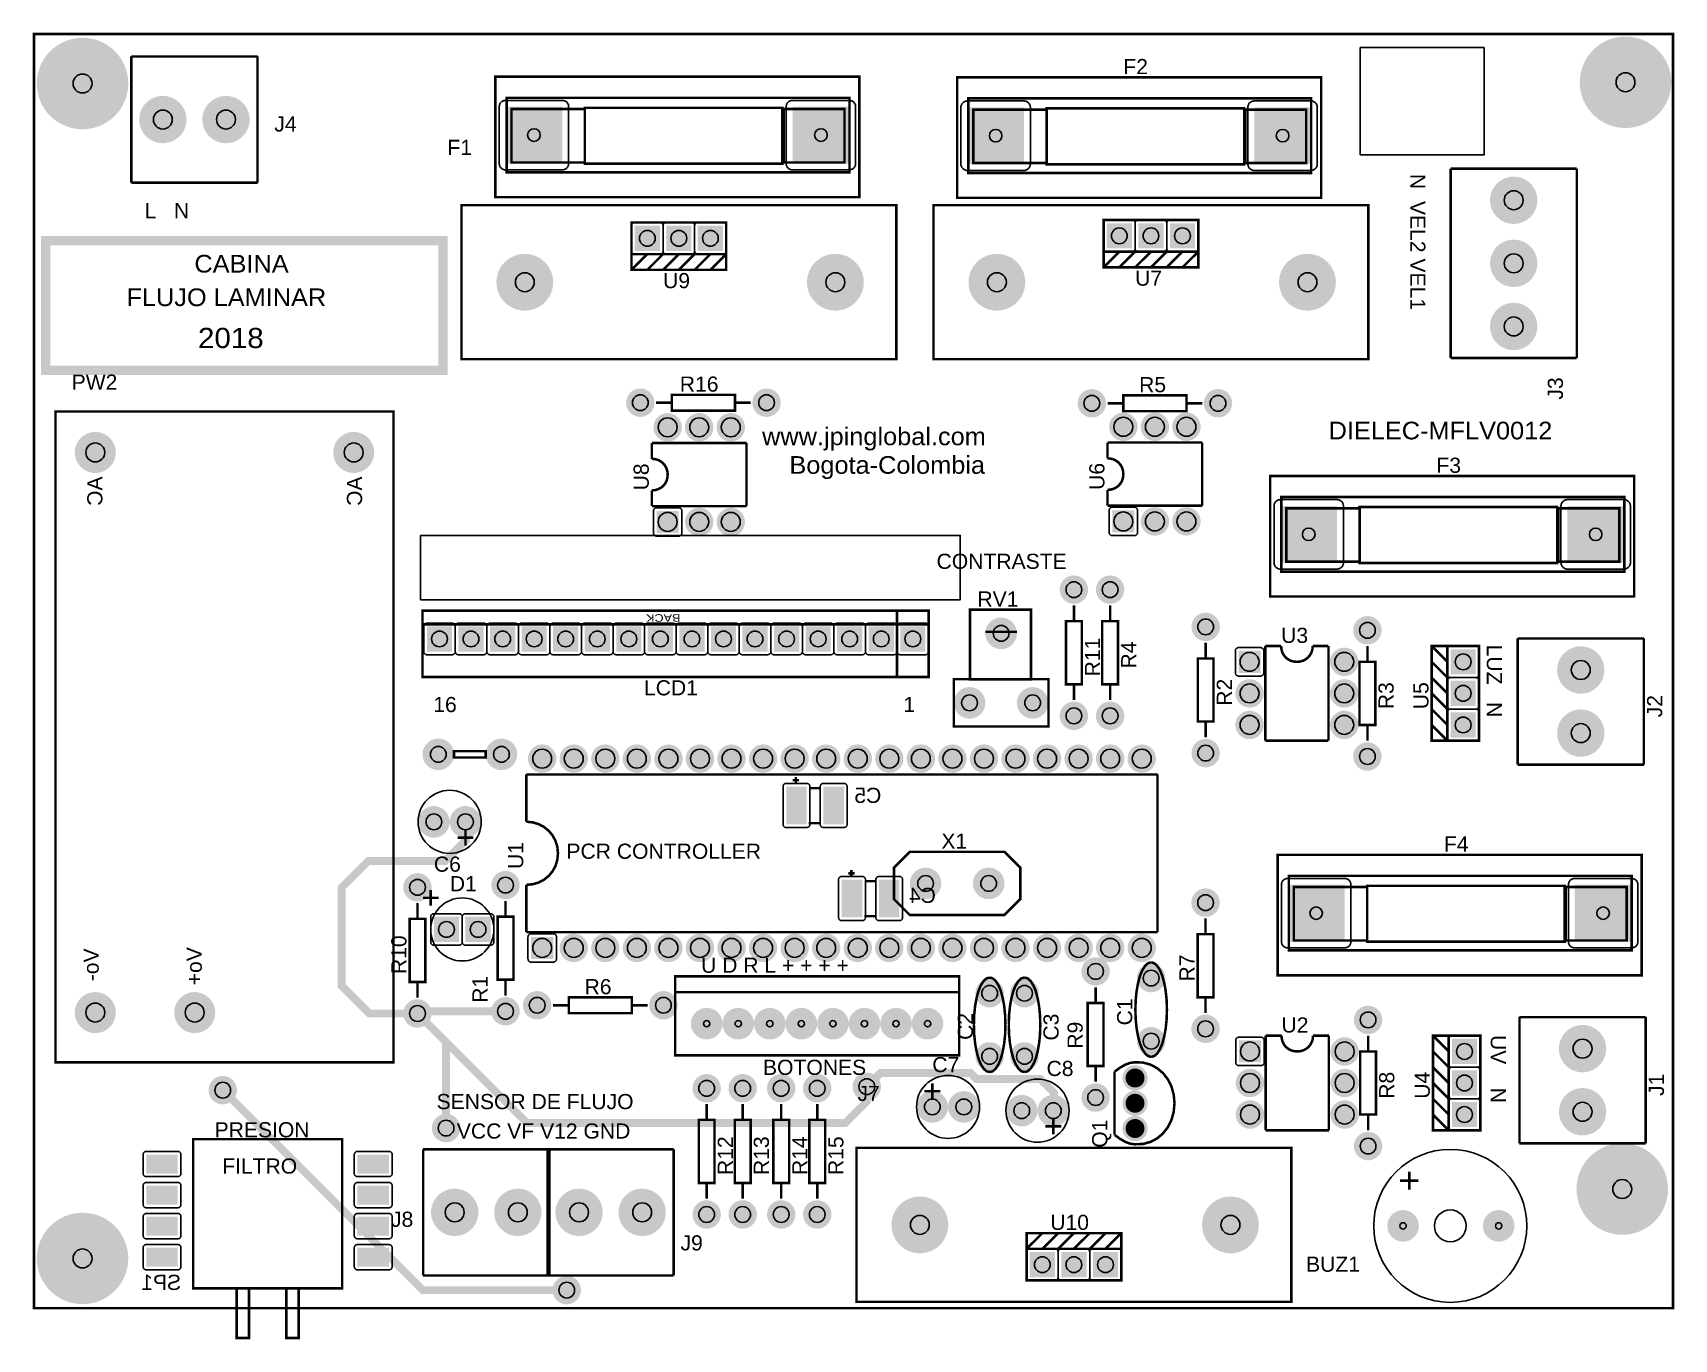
# Model space of a CAD drawing. Header units: inches. Extents: x -2.6 to 2.6, y -2.07 to 2.07.
import ezdxf

# ---------------------------------------------------------------- set-up
doc = ezdxf.new("R2010")
doc.units = ezdxf.units.IN
doc.layers.get('0').update_dxf_attribs({"linetype": 'CONTINUOUS'})

msp = doc.modelspace()

# ---------------------------------------------------------------- texts
for s, height, width, p in [('F2', 0.048, 1.041667, (0.855197, 1.939528)), ('F2', 0.048, 1.041667, (0.855197, 1.939528)), ('F2', 0.048, 1.041667, (0.855197, 1.939528)), ('J4', 0.048, 1.041667, (-1.835535, 1.757512)), ('J4', 0.048, 1.041667, (-1.835535, 1.757512)), ('J4', 0.048, 1.041667, (-1.835535, 1.757512)), ('F1', 0.048, 1.041667, (-1.287016, 1.683323)), ('F1', 0.048, 1.041667, (-1.287016, 1.683323)), ('F1', 0.048, 1.041667, (-1.287016, 1.683323)), ('L   N', 0.048, 1.041667, (-2.246378, 1.482772)), ('L   N', 0.048, 1.041667, (-2.246378, 1.482772)), ('L   N', 0.048, 1.041667, (-2.246378, 1.482772)), ('CABINA', 0.056, 1.071429, (-2.08878, 1.310535)), ('CABINA', 0.056, 1.071429, (-2.08878, 1.310535)), ('CABINA', 0.056, 1.071429, (-2.08878, 1.310535)), ('U9', 0.048, 1.041667, (-0.603465, 1.261094)), ('U9', 0.048, 1.041667, (-0.603465, 1.261094)), ('U9', 0.048, 1.041667, (-0.603465, 1.261094)), ('U7', 0.048, 1.041667, (0.892598, 1.268969)), ('U7', 0.048, 1.041667, (0.892598, 1.268969)), ('U7', 0.048, 1.041667, (0.892598, 1.268969)), ('FLUJO LAMINAR', 0.056, 1.071429, (-2.304055, 1.20422)), ('FLUJO LAMINAR', 0.056, 1.071429, (-2.304055, 1.20422)), ('FLUJO LAMINAR', 0.056, 1.071429, (-2.304055, 1.20422)), ('2018', 0.064, 1.09375, (-2.077339, 1.071283)), ('2018', 0.064, 1.09375, (-2.077339, 1.071283)), ('2018', 0.064, 1.09375, (-2.077339, 1.071283)), ('PW2', 0.048, 1.041667, (-2.477772, 0.939276)), ('PW2', 0.048, 1.041667, (-2.477772, 0.939276)), ('PW2', 0.048, 1.041667, (-2.477772, 0.939276)), ('R16', 0.048, 1.041667, (-0.550512, 0.933031)), ('R16', 0.048, 1.041667, (-0.550512, 0.933031)), ('R16', 0.048, 1.041667, (-0.550512, 0.933031)), ('R5', 0.048, 1.041667, (0.905146, 0.931165)), ('R5', 0.048, 1.041667, (0.905146, 0.931165)), ('R5', 0.048, 1.041667, (0.905146, 0.931165)), ('DIELEC-MFLV0012', 0.056, 1.071429, (1.505591, 0.781772)), ('DIELEC-MFLV0012', 0.056, 1.071429, (1.505591, 0.781772)), ('DIELEC-MFLV0012', 0.056, 1.071429, (1.505591, 0.781772)), ('www.jpinglobal.com', 0.056, 1.071429, (-0.289685, 0.763299)), ('www.jpinglobal.com', 0.056, 1.071429, (-0.289685, 0.763299)), ('www.jpinglobal.com', 0.056, 1.071429, (-0.289685, 0.763299)), ('Bogota-Colombia', 0.056, 1.071429, (-0.203071, 0.672748)), ('Bogota-Colombia', 0.056, 1.071429, (-0.203071, 0.672748)), ('Bogota-Colombia', 0.056, 1.071429, (-0.203071, 0.672748)), ('F3', 0.048, 1.041667, (1.847323, 0.675748)), ('F3', 0.048, 1.041667, (1.847323, 0.675748)), ('F3', 0.048, 1.041667, (1.847323, 0.675748)), ('CONTRASTE', 0.048, 1.041667, (0.263228, 0.371299)), ('CONTRASTE', 0.048, 1.041667, (0.263228, 0.371299)), ('CONTRASTE', 0.048, 1.041667, (0.263228, 0.371299)), ('RV1', 0.048, 1.041667, (0.392756, 0.251795)), ('RV1', 0.048, 1.041667, (0.392756, 0.251795)), ('RV1', 0.048, 1.041667, (0.392756, 0.251795)), ('U3', 0.048, 1.041667, (1.355264, 0.136579)), ('U3', 0.048, 1.041667, (1.355264, 0.136579)), ('U3', 0.048, 1.041667, (1.355264, 0.136579)), ('LCD1', 0.048, 1.041667, (-0.664008, -0.029677)), ('LCD1', 0.048, 1.041667, (-0.664008, -0.029677)), ('LCD1', 0.048, 1.041667, (-0.664008, -0.029677)), ('16', 0.048, 1.041667, (-1.331772, -0.082701)), ('16', 0.048, 1.041667, (-1.331772, -0.082701)), ('16', 0.048, 1.041667, (-1.331772, -0.082701)), ('1', 0.048, 1.041667, (0.158228, -0.082701)), ('1', 0.048, 1.041667, (0.158228, -0.082701)), ('1', 0.048, 1.041667, (0.158228, -0.082701)), ('X1', 0.048, 1.041667, (0.27848, -0.515787)), ('X1', 0.048, 1.041667, (0.27848, -0.515787)), ('X1', 0.048, 1.041667, (0.27848, -0.515787)), ('PCR CONTROLLER', 0.048, 1.041667, (-0.909772, -0.547701)), ('PCR CONTROLLER', 0.048, 1.041667, (-0.909772, -0.547701)), ('PCR CONTROLLER', 0.048, 1.041667, (-0.909772, -0.547701)), ('F4', 0.048, 1.041667, (1.870945, -0.525039)), ('F4', 0.048, 1.041667, (1.870945, -0.525039)), ('F4', 0.048, 1.041667, (1.870945, -0.525039)), ('C6', 0.048, 1.041667, (-1.329772, -0.588701)), ('C6', 0.048, 1.041667, (-1.329772, -0.588701)), ('C6', 0.048, 1.041667, (-1.329772, -0.588701)), ('D1', 0.048, 1.041667, (-1.279272, -0.650701)), ('D1', 0.048, 1.041667, (-1.279272, -0.650701)), ('D1', 0.048, 1.041667, (-1.279272, -0.650701)), ('U D R L + + + +', 0.048, 1.041667, (-0.483008, -0.909087)), ('U D R L + + + +', 0.048, 1.041667, (-0.483008, -0.909087)), ('U D R L + + + +', 0.048, 1.041667, (-0.483008, -0.909087)), ('R6', 0.048, 1.041667, (-0.852323, -0.977031)), ('R6', 0.048, 1.041667, (-0.852323, -0.977031)), ('R6', 0.048, 1.041667, (-0.852323, -0.977031)), ('U2', 0.048, 1.041667, (1.35639, -1.098453)), ('U2', 0.048, 1.041667, (1.35639, -1.098453)), ('U2', 0.048, 1.041667, (1.35639, -1.098453)), ('BOTONES', 0.048, 1.041667, (-0.286772, -1.232701)), ('BOTONES', 0.048, 1.041667, (-0.286772, -1.232701)), ('BOTONES', 0.048, 1.041667, (-0.286772, -1.232701)), ('C7', 0.048, 1.041667, (0.249685, -1.224252)), ('C7', 0.048, 1.041667, (0.249685, -1.224252)), ('C7', 0.048, 1.041667, (0.249685, -1.224252)), ('C8', 0.048, 1.041667, (0.61189, -1.236346)), ('C8', 0.048, 1.041667, (0.61189, -1.236346)), ('C8', 0.048, 1.041667, (0.61189, -1.236346)), ('SENSOR DE FLUJO', 0.048, 1.041667, (-1.321198, -1.34134)), ('SENSOR DE FLUJO', 0.048, 1.041667, (-1.321198, -1.34134)), ('SENSOR DE FLUJO', 0.048, 1.041667, (-1.321198, -1.34134)), ('J7', 0.048, 1.041667, (0.012724, -1.315472)), ('J7', 0.048, 1.041667, (0.012724, -1.315472)), ('J7', 0.048, 1.041667, (0.012724, -1.315472)), ('PRESION', 0.048, 1.041667, (-2.024772, -1.430701)), ('PRESION', 0.048, 1.041667, (-2.024772, -1.430701)), ('PRESION', 0.048, 1.041667, (-2.024772, -1.430701)), ('VCC VF V12 GND', 0.048, 1.041667, (-1.257055, -1.434638)), ('VCC VF V12 GND', 0.048, 1.041667, (-1.257055, -1.434638)), ('VCC VF V12 GND', 0.048, 1.041667, (-1.257055, -1.434638)), ('FILTRO', 0.048, 1.041667, (-2.000772, -1.545701)), ('FILTRO', 0.048, 1.041667, (-2.000772, -1.545701)), ('FILTRO', 0.048, 1.041667, (-2.000772, -1.545701)), ('+', 0.08, 1.125, (1.725953, -1.606819)), ('+', 0.08, 1.125, (1.725953, -1.606819)), ('+', 0.08, 1.125, (1.725953, -1.606819)), ('J8', 0.048, 1.041667, (-1.46574, -1.714394)), ('J8', 0.048, 1.041667, (-1.46574, -1.714394)), ('J8', 0.048, 1.041667, (-1.46574, -1.714394)), ('U10', 0.048, 1.041667, (0.623504, -1.724252)), ('U10', 0.048, 1.041667, (0.623504, -1.724252)), ('U10', 0.048, 1.041667, (0.623504, -1.724252)), ('J9', 0.048, 1.041667, (-0.548118, -1.789197)), ('J9', 0.048, 1.041667, (-0.548118, -1.789197)), ('J9', 0.048, 1.041667, (-0.548118, -1.789197)), ('BUZ1', 0.048, 1.041667, (1.434307, -1.856742)), ('BUZ1', 0.048, 1.041667, (1.434307, -1.856742)), ('BUZ1', 0.048, 1.041667, (1.434307, -1.856742))]:
    msp.add_text(s, height=height, dxfattribs=dict(width=width)).set_placement(p)
for s, height, rotation, width, p in [('N  VEL2 VEL1', 0.048, -90, 1.041667, (1.764291, 1.623039)), ('N  VEL2 VEL1', 0.048, -90, 1.041667, (1.764291, 1.623039)), ('N  VEL2 VEL1', 0.048, -90, 1.041667, (1.764291, 1.623039)), ('J3', 0.048, 90, 1.041667, (2.248346, 0.907874)), ('J3', 0.048, 90, 1.041667, (2.248346, 0.907874)), ('J3', 0.048, 90, 1.041667, (2.248346, 0.907874)), ('U8', 0.048, 90, 1.041667, (-0.648898, 0.620079)), ('U8', 0.048, 90, 1.041667, (-0.648898, 0.620079)), ('U8', 0.048, 90, 1.041667, (-0.648898, 0.620079)), ('U6', 0.048, 90, 1.041667, (0.795146, 0.62172)), ('U6', 0.048, 90, 1.041667, (0.795146, 0.62172)), ('U6', 0.048, 90, 1.041667, (0.795146, 0.62172)), ('BACK', 0.024, 180, 1.25, (-0.548228, 0.227685)), ('BACK', 0.024, 180, 1.25, (-0.548228, 0.227685)), ('BACK', 0.024, 180, 1.25, (-0.548228, 0.227685)), ('R11', 0.048, 90, 1.041667, (0.781504, 0.030443)), ('R11', 0.048, 90, 1.041667, (0.781504, 0.030443)), ('R11', 0.048, 90, 1.041667, (0.781504, 0.030443)), ('R4', 0.048, 90, 1.041667, (0.896236, 0.055443)), ('R4', 0.048, 90, 1.041667, (0.896236, 0.055443)), ('R4', 0.048, 90, 1.041667, (0.896236, 0.055443)), ('LUZ   N', 0.048, -90, 1.041667, (2.007063, 0.131048)), ('LUZ   N', 0.048, -90, 1.041667, (2.007063, 0.131048)), ('LUZ   N', 0.048, -90, 1.041667, (2.007063, 0.131048)), ('R2', 0.048, 90, 1.041667, (1.199087, -0.062667)), ('R2', 0.048, 90, 1.041667, (1.199087, -0.062667)), ('R2', 0.048, 90, 1.041667, (1.199087, -0.062667)), ('R3', 0.048, 90, 1.041667, (1.711709, -0.073421)), ('R3', 0.048, 90, 1.041667, (1.711709, -0.073421)), ('R3', 0.048, 90, 1.041667, (1.711709, -0.073421)), ('U5', 0.048, 90, 1.041667, (1.822165, -0.073421)), ('U5', 0.048, 90, 1.041667, (1.822165, -0.073421)), ('U5', 0.048, 90, 1.041667, (1.822165, -0.073421)), ('J2', 0.048, 90, 1.041667, (2.562803, -0.099213)), ('J2', 0.048, 90, 1.041667, (2.562803, -0.099213)), ('J2', 0.048, 90, 1.041667, (2.562803, -0.099213)), ('U1', 0.048, 90, 1.041667, (-1.046535, -0.580315)), ('U1', 0.048, 90, 1.041667, (-1.046535, -0.580315)), ('U1', 0.048, 90, 1.041667, (-1.046535, -0.580315)), ('R10', 0.048, 90, 1.041667, (-1.416772, -0.913187)), ('R10', 0.048, 90, 1.041667, (-1.416772, -0.913187)), ('R10', 0.048, 90, 1.041667, (-1.416772, -0.913187)), ('R7', 0.048, 90, 1.041667, (1.080724, -0.936683)), ('R7', 0.048, 90, 1.041667, (1.080724, -0.936683)), ('R7', 0.048, 90, 1.041667, (1.080724, -0.936683)), ('R1', 0.048, 90, 1.041667, (-1.159685, -1.004142)), ('R1', 0.048, 90, 1.041667, (-1.159685, -1.004142)), ('R1', 0.048, 90, 1.041667, (-1.159685, -1.004142)), ('C2', 0.048, 90, 1.041667, (0.378434, -1.12197)), ('C2', 0.048, 90, 1.041667, (0.378434, -1.12197)), ('C2', 0.048, 90, 1.041667, (0.378434, -1.12197)), ('C1', 0.048, 90, 1.041667, (0.883299, -1.075874)), ('C1', 0.048, 90, 1.041667, (0.883299, -1.075874)), ('C1', 0.048, 90, 1.041667, (0.883299, -1.075874)), ('C3', 0.048, 90, 1.041667, (0.650016, -1.124016)), ('C3', 0.048, 90, 1.041667, (0.650016, -1.124016)), ('C3', 0.048, 90, 1.041667, (0.650016, -1.124016)), ('R9', 0.048, 90, 1.041667, (0.726228, -1.149701)), ('R9', 0.048, 90, 1.041667, (0.726228, -1.149701)), ('R9', 0.048, 90, 1.041667, (0.726228, -1.149701)), ('UV    N', 0.048, -90, 1.041667, (2.019517, -1.106189)), ('UV    N', 0.048, -90, 1.041667, (2.019517, -1.106189)), ('UV    N', 0.048, -90, 1.041667, (2.019517, -1.106189)), ('R8', 0.048, 90, 1.041667, (1.713835, -1.308453)), ('R8', 0.048, 90, 1.041667, (1.713835, -1.308453)), ('R8', 0.048, 90, 1.041667, (1.713835, -1.308453)), ('U4', 0.048, 90, 1.041667, (1.826291, -1.308453)), ('U4', 0.048, 90, 1.041667, (1.826291, -1.308453)), ('U4', 0.048, 90, 1.041667, (1.826291, -1.308453)), ('J1', 0.048, 90, 1.041667, (2.568445, -1.299559)), ('J1', 0.048, 90, 1.041667, (2.568445, -1.299559)), ('J1', 0.048, 90, 1.041667, (2.568445, -1.299559)), ('Q1', 0.048, 90, 1.041667, (0.804228, -1.463701)), ('Q1', 0.048, 90, 1.041667, (0.804228, -1.463701)), ('Q1', 0.048, 90, 1.041667, (0.804228, -1.463701)), ('R12', 0.048, 90, 1.041667, (-0.382276, -1.550197)), ('R12', 0.048, 90, 1.041667, (-0.382276, -1.550197)), ('R12', 0.048, 90, 1.041667, (-0.382276, -1.550197)), ('R13', 0.048, 90, 1.041667, (-0.268102, -1.550197)), ('R13', 0.048, 90, 1.041667, (-0.268102, -1.550197)), ('R13', 0.048, 90, 1.041667, (-0.268102, -1.550197)), ('R14', 0.048, 90, 1.041667, (-0.146055, -1.550197)), ('R14', 0.048, 90, 1.041667, (-0.146055, -1.550197)), ('R14', 0.048, 90, 1.041667, (-0.146055, -1.550197)), ('R15', 0.048, 90, 1.041667, (-0.031882, -1.550197)), ('R15', 0.048, 90, 1.041667, (-0.031882, -1.550197)), ('R15', 0.048, 90, 1.041667, (-0.031882, -1.550197))]:
    msp.add_text(s, height=height, rotation=rotation, dxfattribs=dict(width=width)).set_placement(p)
at = {"text_generation_flag": 2, "width": 1.041667}
for s, p in [('AC', (-2.38026, 0.664213)), ('AC', (-2.38026, 0.664213)), ('AC', (-2.38026, 0.664213)), ('AC', (-1.557425, 0.664213)), ('AC', (-1.557425, 0.664213)), ('AC', (-1.557425, 0.664213)), ('Vo-', (-2.392071, -0.83185)), ('Vo-', (-2.392071, -0.83185)), ('Vo-', (-2.392071, -0.83185)), ('Vo+', (-2.065299, -0.827913)), ('Vo+', (-2.065299, -0.827913)), ('Vo+', (-2.065299, -0.827913))]:
    msp.add_text(s, height=0.048, rotation=-270, dxfattribs=at).set_placement(p)
for s, p in [('C5', (0.088228, -0.370701)), ('C5', (0.088228, -0.370701)), ('C5', (0.088228, -0.370701)), ('C4', (0.261228, -0.687701)), ('C4', (0.261228, -0.687701)), ('C4', (0.261228, -0.687701)), ('SP1', (-2.130614, -1.914535)), ('SP1', (-2.130614, -1.914535)), ('SP1', (-2.130614, -1.914535))]:
    msp.add_text(s, height=0.048, dxfattribs=at).set_placement(p)

# ---------------------------------------------------------------- blocks, each defined once
blk = doc.blocks.new('RPAD')
blk.add_trace([(-0.5, -0.5), (-0.5, 0.5), (0.5, -0.5), (0.5, 0.5)])
blk = doc.blocks.new('EPAD')
at = {"const_width": 0.5}
blk.add_lwpolyline([(-0.25, 0, 1), (0.25, 0, 1)], format="xyb", close=True, dxfattribs=at)

# ---------------------------------------------------------------- linework, layer by layer
for points, const_width in [([(-2.596772, -1.972047), (2.596772, -1.972047), (2.596772, 2.066535), (-2.596772, 2.066535), (-2.596772, -1.972047)], 0.008), ([(-2.596772, -1.972047), (2.596772, -1.972047), (2.596772, 2.066535), (-2.596772, 2.066535), (-2.596772, -1.972047)], 0.008), ([(-2.596772, -1.972047), (2.596772, -1.972047), (2.596772, 2.066535), (-2.596772, 2.066535), (-2.596772, -1.972047)], 0.008), ([(-2.288685, 1.995543), (-2.288685, 1.595543)], 0.008), ([(-2.288685, 1.995543), (-1.888685, 1.995543)], 0.008), ([(-2.288685, 1.995543), (-2.288685, 1.595543)], 0.008), ([(-2.288685, 1.995543), (-1.888685, 1.995543)], 0.008), ([(-2.288685, 1.995543), (-2.288685, 1.595543)], 0.008), ([(-2.288685, 1.995543), (-1.888685, 1.995543)], 0.008), ([(-1.888685, 1.995543), (-1.888685, 1.595543)], 0.008), ([(-1.888685, 1.995543), (-1.888685, 1.595543)], 0.008), ([(-1.888685, 1.995543), (-1.888685, 1.595543)], 0.008), ([(-1.134787, 1.549433), (0.018756, 1.549433), (0.018756, 1.931323), (-1.134787, 1.931323), (-1.134787, 1.549433)], 0.008), ([(-1.134787, 1.549433), (0.018756, 1.549433), (0.018756, 1.931323), (-1.134787, 1.931323), (-1.134787, 1.549433)], 0.008), ([(-1.134787, 1.549433), (0.018756, 1.549433), (0.018756, 1.931323), (-1.134787, 1.931323), (-1.134787, 1.549433)], 0.008), ([(0.328425, 1.547638), (1.481969, 1.547638), (1.481969, 1.929528), (0.328425, 1.929528), (0.328425, 1.547638)], 0.008), ([(0.328425, 1.547638), (1.481969, 1.547638), (1.481969, 1.929528), (0.328425, 1.929528), (0.328425, 1.547638)], 0.008), ([(0.328425, 1.547638), (1.481969, 1.547638), (1.481969, 1.929528), (0.328425, 1.929528), (0.328425, 1.547638)], 0.008), ([(-1.099354, 1.628173), (-0.01274, 1.628173), (-0.01274, 1.864394), (-1.099354, 1.864394), (-1.099354, 1.628173)], 0.008), ([(-1.099354, 1.628173), (-0.01274, 1.628173), (-0.01274, 1.864394), (-1.099354, 1.864394), (-1.099354, 1.628173)], 0.008), ([(-1.099354, 1.628173), (-0.01274, 1.628173), (-0.01274, 1.864394), (-1.099354, 1.864394), (-1.099354, 1.628173)], 0.008), ([(-1.083606, 1.659669), (-0.851323, 1.659669), (-0.851323, 1.828961), (-1.083606, 1.828961), (-1.083606, 1.659669)], 0.008), ([(-1.083606, 1.659669), (-0.851323, 1.659669), (-0.851323, 1.828961), (-1.083606, 1.828961), (-1.083606, 1.659669)], 0.008), ([(-1.083606, 1.659669), (-0.851323, 1.659669), (-0.851323, 1.828961), (-1.083606, 1.828961), (-1.083606, 1.659669)], 0.008), ([(-0.851323, 1.655732), (-0.225339, 1.655732), (-0.225339, 1.832898), (-0.851323, 1.832898), (-0.851323, 1.655732)], 0.008), ([(-0.851323, 1.655732), (-0.225339, 1.655732), (-0.225339, 1.832898), (-0.851323, 1.832898), (-0.851323, 1.655732)], 0.008), ([(-0.851323, 1.655732), (-0.225339, 1.655732), (-0.225339, 1.832898), (-0.851323, 1.832898), (-0.851323, 1.655732)], 0.008), ([(-0.221402, 1.659669), (-0.028488, 1.659669), (-0.028488, 1.828961), (-0.221402, 1.828961), (-0.221402, 1.659669)], 0.008), ([(-0.221402, 1.659669), (-0.028488, 1.659669), (-0.028488, 1.828961), (-0.221402, 1.828961), (-0.221402, 1.659669)], 0.008), ([(-0.221402, 1.659669), (-0.028488, 1.659669), (-0.028488, 1.828961), (-0.221402, 1.828961), (-0.221402, 1.659669)], 0.008), ([(0.363858, 1.626378), (1.450472, 1.626378), (1.450472, 1.862598), (0.363858, 1.862598), (0.363858, 1.626378)], 0.008), ([(0.363858, 1.626378), (1.450472, 1.626378), (1.450472, 1.862598), (0.363858, 1.862598), (0.363858, 1.626378)], 0.008), ([(0.363858, 1.626378), (1.450472, 1.626378), (1.450472, 1.862598), (0.363858, 1.862598), (0.363858, 1.626378)], 0.008), ([(0.379606, 1.657874), (0.61189, 1.657874), (0.61189, 1.827165), (0.379606, 1.827165), (0.379606, 1.657874)], 0.008), ([(0.379606, 1.657874), (0.61189, 1.657874), (0.61189, 1.827165), (0.379606, 1.827165), (0.379606, 1.657874)], 0.008), ([(0.379606, 1.657874), (0.61189, 1.657874), (0.61189, 1.827165), (0.379606, 1.827165), (0.379606, 1.657874)], 0.008), ([(0.61189, 1.653937), (1.237874, 1.653937), (1.237874, 1.831102), (0.61189, 1.831102), (0.61189, 1.653937)], 0.008), ([(0.61189, 1.653937), (1.237874, 1.653937), (1.237874, 1.831102), (0.61189, 1.831102), (0.61189, 1.653937)], 0.008), ([(0.61189, 1.653937), (1.237874, 1.653937), (1.237874, 1.831102), (0.61189, 1.831102), (0.61189, 1.653937)], 0.008), ([(1.241811, 1.657874), (1.434724, 1.657874), (1.434724, 1.827165), (1.241811, 1.827165), (1.241811, 1.657874)], 0.008), ([(1.241811, 1.657874), (1.434724, 1.657874), (1.434724, 1.827165), (1.241811, 1.827165), (1.241811, 1.657874)], 0.008), ([(1.241811, 1.657874), (1.434724, 1.657874), (1.434724, 1.827165), (1.241811, 1.827165), (1.241811, 1.657874)], 0.008), ([(1.892205, 1.639764), (2.292205, 1.639764)], 0.008), ([(1.892205, 1.639764), (1.892205, 1.039764)], 0.008), ([(1.892205, 1.639764), (2.292205, 1.639764)], 0.008), ([(1.892205, 1.639764), (1.892205, 1.039764)], 0.008), ([(1.892205, 1.639764), (2.292205, 1.639764)], 0.008), ([(1.892205, 1.639764), (1.892205, 1.039764)], 0.008), ([(2.292205, 1.039764), (2.292205, 1.639764)], 0.008), ([(2.292205, 1.039764), (2.292205, 1.639764)], 0.008), ([(2.292205, 1.039764), (2.292205, 1.639764)], 0.008), ([(-2.288685, 1.595543), (-1.888685, 1.595543)], 0.008), ([(-2.288685, 1.595543), (-1.888685, 1.595543)], 0.008), ([(-2.288685, 1.595543), (-1.888685, 1.595543)], 0.008), ([(-1.242441, 1.035827), (0.135512, 1.035827), (0.135512, 1.524016), (-1.242441, 1.524016), (-1.242441, 1.035827)], 0.008), ([(-1.242441, 1.035827), (0.135512, 1.035827), (0.135512, 1.524016), (-1.242441, 1.524016), (-1.242441, 1.035827)], 0.008), ([(-1.242441, 1.035827), (0.135512, 1.035827), (0.135512, 1.524016), (-1.242441, 1.524016), (-1.242441, 1.035827)], 0.008), ([(0.253622, 1.035827), (1.631575, 1.035827), (1.631575, 1.524016), (0.253622, 1.524016), (0.253622, 1.035827)], 0.008), ([(0.253622, 1.035827), (1.631575, 1.035827), (1.631575, 1.524016), (0.253622, 1.524016), (0.253622, 1.035827)], 0.008), ([(0.253622, 1.035827), (1.631575, 1.035827), (1.631575, 1.524016), (0.253622, 1.524016), (0.253622, 1.035827)], 0.008), ([(-0.703465, 1.369094), (-0.403465, 1.369094), (-0.403465, 1.469094), (-0.703465, 1.469094), (-0.703465, 1.369094)], 0.008), ([(-0.703465, 1.369094), (-0.403465, 1.369094), (-0.403465, 1.469094), (-0.703465, 1.469094), (-0.703465, 1.369094)], 0.008), ([(-0.703465, 1.369094), (-0.403465, 1.369094), (-0.403465, 1.469094), (-0.703465, 1.469094), (-0.703465, 1.369094)], 0.008), ([(0.792598, 1.376969), (1.092598, 1.376969), (1.092598, 1.476969), (0.792598, 1.476969), (0.792598, 1.376969)], 0.008), ([(0.792598, 1.376969), (1.092598, 1.376969), (1.092598, 1.476969), (0.792598, 1.476969), (0.792598, 1.376969)], 0.008), ([(0.792598, 1.376969), (1.092598, 1.376969), (1.092598, 1.476969), (0.792598, 1.476969), (0.792598, 1.376969)], 0.008), ([(-2.56011, 1.000535), (-1.301197, 1.000535), (-1.301197, 1.411535), (-2.56011, 1.411535), (-2.56011, 1.000535)], 0.03), ([(-2.56011, 1.000535), (-1.301197, 1.000535), (-1.301197, 1.411535), (-2.56011, 1.411535), (-2.56011, 1.000535)], 0.03), ([(-2.56011, 1.000535), (-1.301197, 1.000535), (-1.301197, 1.411535), (-2.56011, 1.411535), (-2.56011, 1.000535)], 0.03), ([(-0.403465, 1.369094), (-0.403465, 1.319094), (-0.703465, 1.319094), (-0.703465, 1.369094)], 0.008), ([(-0.653465, 1.369094), (-0.703465, 1.319094)], 0.008), ([(-0.403465, 1.369094), (-0.403465, 1.319094), (-0.703465, 1.319094), (-0.703465, 1.369094)], 0.008), ([(-0.653465, 1.369094), (-0.703465, 1.319094)], 0.008), ([(-0.403465, 1.369094), (-0.403465, 1.319094), (-0.703465, 1.319094), (-0.703465, 1.369094)], 0.008), ([(-0.653465, 1.369094), (-0.703465, 1.319094)], 0.008), ([(-0.603465, 1.369094), (-0.653465, 1.319094)], 0.008), ([(-0.603465, 1.369094), (-0.653465, 1.319094)], 0.008), ([(-0.603465, 1.369094), (-0.653465, 1.319094)], 0.008), ([(-0.553465, 1.369094), (-0.603465, 1.319094)], 0.008), ([(-0.553465, 1.369094), (-0.603465, 1.319094)], 0.008), ([(-0.553465, 1.369094), (-0.603465, 1.319094)], 0.008), ([(-0.503465, 1.369094), (-0.553465, 1.319094)], 0.008), ([(-0.503465, 1.369094), (-0.553465, 1.319094)], 0.008), ([(-0.503465, 1.369094), (-0.553465, 1.319094)], 0.008), ([(-0.453465, 1.369094), (-0.503465, 1.319094)], 0.008), ([(-0.453465, 1.369094), (-0.503465, 1.319094)], 0.008), ([(-0.453465, 1.369094), (-0.503465, 1.319094)], 0.008), ([(-0.403465, 1.369094), (-0.453465, 1.319094)], 0.008), ([(-0.403465, 1.369094), (-0.453465, 1.319094)], 0.008), ([(-0.403465, 1.369094), (-0.453465, 1.319094)], 0.008), ([(1.092598, 1.376969), (1.092598, 1.326969), (0.792598, 1.326969), (0.792598, 1.376969)], 0.008), ([(0.842598, 1.376969), (0.792598, 1.326969)], 0.008), ([(1.092598, 1.376969), (1.092598, 1.326969), (0.792598, 1.326969), (0.792598, 1.376969)], 0.008), ([(0.842598, 1.376969), (0.792598, 1.326969)], 0.008), ([(1.092598, 1.376969), (1.092598, 1.326969), (0.792598, 1.326969), (0.792598, 1.376969)], 0.008), ([(0.842598, 1.376969), (0.792598, 1.326969)], 0.008), ([(0.892598, 1.376969), (0.842598, 1.326969)], 0.008), ([(0.892598, 1.376969), (0.842598, 1.326969)], 0.008), ([(0.892598, 1.376969), (0.842598, 1.326969)], 0.008), ([(0.942598, 1.376969), (0.892598, 1.326969)], 0.008), ([(0.942598, 1.376969), (0.892598, 1.326969)], 0.008), ([(0.942598, 1.376969), (0.892598, 1.326969)], 0.008), ([(0.992598, 1.376969), (0.942598, 1.326969)], 0.008), ([(0.992598, 1.376969), (0.942598, 1.326969)], 0.008), ([(0.992598, 1.376969), (0.942598, 1.326969)], 0.008), ([(1.042598, 1.376969), (0.992598, 1.326969)], 0.008), ([(1.042598, 1.376969), (0.992598, 1.326969)], 0.008), ([(1.042598, 1.376969), (0.992598, 1.326969)], 0.008), ([(1.092598, 1.376969), (1.042598, 1.326969)], 0.008), ([(1.092598, 1.376969), (1.042598, 1.326969)], 0.008), ([(1.092598, 1.376969), (1.042598, 1.326969)], 0.008), ([(1.892205, 1.039764), (2.292205, 1.039764)], 0.008), ([(1.892205, 1.039764), (2.292205, 1.039764)], 0.008), ([(1.892205, 1.039764), (2.292205, 1.039764)], 0.008), ([(-0.625512, 0.898031), (-0.575512, 0.898031)], 0.008), ([(-0.625512, 0.898031), (-0.575512, 0.898031)], 0.008), ([(-0.625512, 0.898031), (-0.575512, 0.898031)], 0.008), ([(-0.575512, 0.873031), (-0.375512, 0.873031), (-0.375512, 0.923031), (-0.575512, 0.923031), (-0.575512, 0.873031)], 0.008), ([(-0.575512, 0.873031), (-0.375512, 0.873031), (-0.375512, 0.923031), (-0.575512, 0.923031), (-0.575512, 0.873031)], 0.008), ([(-0.575512, 0.873031), (-0.375512, 0.873031), (-0.375512, 0.923031), (-0.575512, 0.923031), (-0.575512, 0.873031)], 0.008), ([(-0.375512, 0.898031), (-0.325512, 0.898031)], 0.008), ([(-0.375512, 0.898031), (-0.325512, 0.898031)], 0.008), ([(-0.375512, 0.898031), (-0.325512, 0.898031)], 0.008), ([(0.805146, 0.896165), (0.855146, 0.896165)], 0.008), ([(0.805146, 0.896165), (0.855146, 0.896165)], 0.008), ([(0.805146, 0.896165), (0.855146, 0.896165)], 0.008), ([(0.855146, 0.871165), (1.055146, 0.871165), (1.055146, 0.921165), (0.855146, 0.921165), (0.855146, 0.871165)], 0.008), ([(0.855146, 0.871165), (1.055146, 0.871165), (1.055146, 0.921165), (0.855146, 0.921165), (0.855146, 0.871165)], 0.008), ([(0.855146, 0.871165), (1.055146, 0.871165), (1.055146, 0.921165), (0.855146, 0.921165), (0.855146, 0.871165)], 0.008), ([(1.055146, 0.896165), (1.105146, 0.896165)], 0.008), ([(1.055146, 0.896165), (1.105146, 0.896165)], 0.008), ([(1.055146, 0.896165), (1.105146, 0.896165)], 0.008), ([(-2.528756, -1.192772), (-1.45789, -1.192772), (-1.45789, 0.87022), (-2.528756, 0.87022), (-2.528756, -1.192772)], 0.008), ([(-2.528756, -1.192772), (-1.45789, -1.192772), (-1.45789, 0.87022), (-2.528756, 0.87022), (-2.528756, -1.192772)], 0.008), ([(-2.528756, -1.192772), (-1.45789, -1.192772), (-1.45789, 0.87022), (-2.528756, 0.87022), (-2.528756, -1.192772)], 0.008), ([(-0.638898, 0.720079), (-0.638898, 0.770079)], 0.008), ([(-0.638898, 0.770079), (-0.338898, 0.770079)], 0.008), ([(-0.638898, 0.720079), (-0.638898, 0.770079)], 0.008), ([(-0.638898, 0.770079), (-0.338898, 0.770079)], 0.008), ([(-0.638898, 0.720079), (-0.638898, 0.770079)], 0.008), ([(-0.638898, 0.770079), (-0.338898, 0.770079)], 0.008), ([(-0.338898, 0.570079), (-0.338898, 0.770079)], 0.008), ([(-0.338898, 0.570079), (-0.338898, 0.770079)], 0.008), ([(-0.338898, 0.570079), (-0.338898, 0.770079)], 0.008), ([(0.805146, 0.72172), (0.805146, 0.77172)], 0.008), ([(0.805146, 0.77172), (1.105146, 0.77172)], 0.008), ([(0.805146, 0.72172), (0.805146, 0.77172)], 0.008), ([(0.805146, 0.77172), (1.105146, 0.77172)], 0.008), ([(0.805146, 0.72172), (0.805146, 0.77172)], 0.008), ([(0.805146, 0.77172), (1.105146, 0.77172)], 0.008), ([(1.105146, 0.57172), (1.105146, 0.77172)], 0.008), ([(1.105146, 0.57172), (1.105146, 0.77172)], 0.008), ([(1.105146, 0.57172), (1.105146, 0.77172)], 0.008), ([(-0.588898, 0.670079), (-0.589857, 0.680266), (-0.592632, 0.689704), (-0.597072, 0.698204), (-0.603023, 0.705579), (-0.610333, 0.711641), (-0.618851, 0.716204), (-0.628423, 0.719079), (-0.638898, 0.720079)], 0.008), ([(-0.588898, 0.670079), (-0.589857, 0.680266), (-0.592632, 0.689704), (-0.597072, 0.698204), (-0.603023, 0.705579), (-0.610333, 0.711641), (-0.618851, 0.716204), (-0.628423, 0.719079), (-0.638898, 0.720079)], 0.008), ([(-0.588898, 0.670079), (-0.589857, 0.680266), (-0.592632, 0.689704), (-0.597072, 0.698204), (-0.603023, 0.705579), (-0.610333, 0.711641), (-0.618851, 0.716204), (-0.628423, 0.719079), (-0.638898, 0.720079)], 0.008), ([(0.855146, 0.67172), (0.854187, 0.681908), (0.851411, 0.691346), (0.846972, 0.699846), (0.84102, 0.70722), (0.83371, 0.713283), (0.825193, 0.717846), (0.81562, 0.72072), (0.805146, 0.72172)], 0.008), ([(0.855146, 0.67172), (0.854187, 0.681908), (0.851411, 0.691346), (0.846972, 0.699846), (0.84102, 0.70722), (0.83371, 0.713283), (0.825193, 0.717846), (0.81562, 0.72072), (0.805146, 0.72172)], 0.008), ([(0.855146, 0.67172), (0.854187, 0.681908), (0.851411, 0.691346), (0.846972, 0.699846), (0.84102, 0.70722), (0.83371, 0.713283), (0.825193, 0.717846), (0.81562, 0.72072), (0.805146, 0.72172)], 0.008), ([(-0.588898, 0.670079), (-0.589857, 0.659604), (-0.592632, 0.650032), (-0.597072, 0.641514), (-0.603023, 0.634204), (-0.610333, 0.628253), (-0.618851, 0.623813), (-0.628423, 0.621038), (-0.638898, 0.620079)], 0.008), ([(-0.588898, 0.670079), (-0.589857, 0.659604), (-0.592632, 0.650032), (-0.597072, 0.641514), (-0.603023, 0.634204), (-0.610333, 0.628253), (-0.618851, 0.623813), (-0.628423, 0.621038), (-0.638898, 0.620079)], 0.008), ([(-0.588898, 0.670079), (-0.589857, 0.659604), (-0.592632, 0.650032), (-0.597072, 0.641514), (-0.603023, 0.634204), (-0.610333, 0.628253), (-0.618851, 0.623813), (-0.628423, 0.621038), (-0.638898, 0.620079)], 0.008), ([(0.855146, 0.67172), (0.854187, 0.661246), (0.851411, 0.651674), (0.846972, 0.643156), (0.84102, 0.635846), (0.83371, 0.629894), (0.825193, 0.625455), (0.81562, 0.62268), (0.805146, 0.62172)], 0.008), ([(0.855146, 0.67172), (0.854187, 0.661246), (0.851411, 0.651674), (0.846972, 0.643156), (0.84102, 0.635846), (0.83371, 0.629894), (0.825193, 0.625455), (0.81562, 0.62268), (0.805146, 0.62172)], 0.008), ([(0.855146, 0.67172), (0.854187, 0.661246), (0.851411, 0.651674), (0.846972, 0.643156), (0.84102, 0.635846), (0.83371, 0.629894), (0.825193, 0.625455), (0.81562, 0.62268), (0.805146, 0.62172)], 0.008), ([(0.805146, 0.57172), (0.805146, 0.62172)], 0.008), ([(0.805146, 0.57172), (0.805146, 0.62172)], 0.008), ([(0.805146, 0.57172), (0.805146, 0.62172)], 0.008), ([(1.320551, 0.283858), (2.474094, 0.283858), (2.474094, 0.665748), (1.320551, 0.665748), (1.320551, 0.283858)], 0.008), ([(1.320551, 0.283858), (2.474094, 0.283858), (2.474094, 0.665748), (1.320551, 0.665748), (1.320551, 0.283858)], 0.008), ([(1.320551, 0.283858), (2.474094, 0.283858), (2.474094, 0.665748), (1.320551, 0.665748), (1.320551, 0.283858)], 0.008), ([(-0.638898, 0.570079), (-0.638898, 0.620079)], 0.008), ([(-0.638898, 0.570079), (-0.638898, 0.620079)], 0.008), ([(-0.638898, 0.570079), (-0.638898, 0.620079)], 0.008), ([(-0.638898, 0.570079), (-0.338898, 0.570079)], 0.008), ([(-0.638898, 0.570079), (-0.338898, 0.570079)], 0.008), ([(-0.638898, 0.570079), (-0.338898, 0.570079)], 0.008), ([(0.805146, 0.57172), (1.105146, 0.57172)], 0.008), ([(0.805146, 0.57172), (1.105146, 0.57172)], 0.008), ([(0.805146, 0.57172), (1.105146, 0.57172)], 0.008), ([(1.355984, 0.362598), (2.442598, 0.362598), (2.442598, 0.598819), (1.355984, 0.598819), (1.355984, 0.362598)], 0.008), ([(1.355984, 0.362598), (2.442598, 0.362598), (2.442598, 0.598819), (1.355984, 0.598819), (1.355984, 0.362598)], 0.008), ([(1.355984, 0.362598), (2.442598, 0.362598), (2.442598, 0.598819), (1.355984, 0.598819), (1.355984, 0.362598)], 0.008), ([(1.371732, 0.394094), (1.604016, 0.394094), (1.604016, 0.563386), (1.371732, 0.563386), (1.371732, 0.394094)], 0.008), ([(1.371732, 0.394094), (1.604016, 0.394094), (1.604016, 0.563386), (1.371732, 0.563386), (1.371732, 0.394094)], 0.008), ([(1.371732, 0.394094), (1.604016, 0.394094), (1.604016, 0.563386), (1.371732, 0.563386), (1.371732, 0.394094)], 0.008), ([(1.604016, 0.390157), (2.23, 0.390157), (2.23, 0.567323), (1.604016, 0.567323), (1.604016, 0.390157)], 0.008), ([(1.604016, 0.390157), (2.23, 0.390157), (2.23, 0.567323), (1.604016, 0.567323), (1.604016, 0.390157)], 0.008), ([(1.604016, 0.390157), (2.23, 0.390157), (2.23, 0.567323), (1.604016, 0.567323), (1.604016, 0.390157)], 0.008), ([(2.233937, 0.394094), (2.42685, 0.394094), (2.42685, 0.563386), (2.233937, 0.563386), (2.233937, 0.394094)], 0.008), ([(2.233937, 0.394094), (2.42685, 0.394094), (2.42685, 0.563386), (2.233937, 0.563386), (2.233937, 0.394094)], 0.008), ([(2.233937, 0.394094), (2.42685, 0.394094), (2.42685, 0.563386), (2.233937, 0.563386), (2.233937, 0.394094)], 0.008), ([(-1.366008, 0.028323), (0.237992, 0.028323), (0.237992, 0.238559), (-1.366008, 0.238559), (-1.366008, 0.028323)], 0.008), ([(-1.366008, 0.028323), (0.237992, 0.028323), (0.237992, 0.238559), (-1.366008, 0.238559), (-1.366008, 0.028323)], 0.008), ([(-1.366008, 0.028323), (0.237992, 0.028323), (0.237992, 0.238559), (-1.366008, 0.238559), (-1.366008, 0.028323)], 0.008), ([(0.137992, 0.03226), (0.137992, 0.234622)], 0.008), ([(0.137992, 0.03226), (0.137992, 0.234622)], 0.008), ([(0.137992, 0.03226), (0.137992, 0.234622)], 0.008), ([(0.369331, 0.021323), (0.562244, 0.021323), (0.562244, 0.241795), (0.369331, 0.241795), (0.369331, 0.021323)], 0.008), ([(0.369331, 0.021323), (0.562244, 0.021323), (0.562244, 0.241795), (0.369331, 0.241795), (0.369331, 0.021323)], 0.008), ([(0.369331, 0.021323), (0.562244, 0.021323), (0.562244, 0.241795), (0.369331, 0.241795), (0.369331, 0.021323)], 0.008), ([(0.673504, 0.005443), (0.723504, 0.005443), (0.723504, 0.205443), (0.673504, 0.205443), (0.673504, 0.005443)], 0.008), ([(0.673504, 0.005443), (0.723504, 0.005443), (0.723504, 0.205443), (0.673504, 0.205443), (0.673504, 0.005443)], 0.008), ([(0.673504, 0.005443), (0.723504, 0.005443), (0.723504, 0.205443), (0.673504, 0.205443), (0.673504, 0.005443)], 0.008), ([(0.698504, 0.255443), (0.698504, 0.205443)], 0.008), ([(0.698504, 0.255443), (0.698504, 0.205443)], 0.008), ([(0.698504, 0.255443), (0.698504, 0.205443)], 0.008), ([(0.788236, 0.005443), (0.838236, 0.005443), (0.838236, 0.205443), (0.788236, 0.205443), (0.788236, 0.005443)], 0.008), ([(0.788236, 0.005443), (0.838236, 0.005443), (0.838236, 0.205443), (0.788236, 0.205443), (0.788236, 0.005443)], 0.008), ([(0.788236, 0.005443), (0.838236, 0.005443), (0.838236, 0.205443), (0.788236, 0.205443), (0.788236, 0.005443)], 0.008), ([(0.813236, 0.255443), (0.813236, 0.205443)], 0.008), ([(0.813236, 0.255443), (0.813236, 0.205443)], 0.008), ([(0.813236, 0.255443), (0.813236, 0.205443)], 0.008), ([(0.235236, 0.195252), (-1.363189, 0.195252)], 0.008), ([(0.235236, 0.195252), (-1.363189, 0.195252)], 0.008), ([(0.235236, 0.195252), (-1.363189, 0.195252)], 0.008), ([(0.417756, 0.17152), (0.517756, 0.17152)], 0.008), ([(0.417756, 0.17152), (0.517756, 0.17152)], 0.008), ([(0.417756, 0.17152), (0.517756, 0.17152)], 0.008), ([(1.116087, 0.137333), (1.116087, 0.087333)], 0.008), ([(1.116087, 0.137333), (1.116087, 0.087333)], 0.008), ([(1.116087, 0.137333), (1.116087, 0.087333)], 0.008), ([(1.305264, 0.126579), (1.355264, 0.126579)], 0.008), ([(1.305264, 0.126579), (1.305264, -0.173421)], 0.008), ([(1.305264, 0.126579), (1.355264, 0.126579)], 0.008), ([(1.305264, 0.126579), (1.305264, -0.173421)], 0.008), ([(1.305264, 0.126579), (1.355264, 0.126579)], 0.008), ([(1.305264, 0.126579), (1.305264, -0.173421)], 0.008), ([(1.405264, 0.076579), (1.394789, 0.077538), (1.385217, 0.080313), (1.376699, 0.084753), (1.369389, 0.090704), (1.363438, 0.098014), (1.358998, 0.106532), (1.356223, 0.116104), (1.355264, 0.126579)], 0.008), ([(1.405264, 0.076579), (1.394789, 0.077538), (1.385217, 0.080313), (1.376699, 0.084753), (1.369389, 0.090704), (1.363438, 0.098014), (1.358998, 0.106532), (1.356223, 0.116104), (1.355264, 0.126579)], 0.008), ([(1.405264, 0.076579), (1.394789, 0.077538), (1.385217, 0.080313), (1.376699, 0.084753), (1.369389, 0.090704), (1.363438, 0.098014), (1.358998, 0.106532), (1.356223, 0.116104), (1.355264, 0.126579)], 0.008), ([(1.405264, 0.076579), (1.415451, 0.077538), (1.424889, 0.080313), (1.433389, 0.084753), (1.440764, 0.090704), (1.446826, 0.098014), (1.451389, 0.106532), (1.454264, 0.116104), (1.455264, 0.126579)], 0.008), ([(1.405264, 0.076579), (1.415451, 0.077538), (1.424889, 0.080313), (1.433389, 0.084753), (1.440764, 0.090704), (1.446826, 0.098014), (1.451389, 0.106532), (1.454264, 0.116104), (1.455264, 0.126579)], 0.008), ([(1.405264, 0.076579), (1.415451, 0.077538), (1.424889, 0.080313), (1.433389, 0.084753), (1.440764, 0.090704), (1.446826, 0.098014), (1.451389, 0.106532), (1.454264, 0.116104), (1.455264, 0.126579)], 0.008), ([(1.455264, 0.126579), (1.505264, 0.126579)], 0.008), ([(1.455264, 0.126579), (1.505264, 0.126579)], 0.008), ([(1.455264, 0.126579), (1.505264, 0.126579)], 0.008), ([(1.505264, 0.126579), (1.505264, -0.173421)], 0.008), ([(1.505264, 0.126579), (1.505264, -0.173421)], 0.008), ([(1.505264, 0.126579), (1.505264, -0.173421)], 0.008), ([(1.628709, 0.126579), (1.628709, 0.076579)], 0.008), ([(1.628709, 0.126579), (1.628709, 0.076579)], 0.008), ([(1.628709, 0.126579), (1.628709, 0.076579)], 0.008), ([(1.882165, -0.173421), (1.982165, -0.173421), (1.982165, 0.126579), (1.882165, 0.126579), (1.882165, -0.173421), (1.832165, -0.173421), (1.832165, 0.126579), (1.882165, 0.126579)], 0.008), ([(1.882165, 0.076579), (1.832165, 0.126579)], 0.008), ([(1.882165, -0.173421), (1.982165, -0.173421), (1.982165, 0.126579), (1.882165, 0.126579), (1.882165, -0.173421), (1.832165, -0.173421), (1.832165, 0.126579), (1.882165, 0.126579)], 0.008), ([(1.882165, 0.076579), (1.832165, 0.126579)], 0.008), ([(1.882165, -0.173421), (1.982165, -0.173421), (1.982165, 0.126579), (1.882165, 0.126579), (1.882165, -0.173421), (1.832165, -0.173421), (1.832165, 0.126579), (1.882165, 0.126579)], 0.008), ([(1.882165, 0.076579), (1.832165, 0.126579)], 0.008), ([(2.504803, 0.150787), (2.104803, 0.150787)], 0.008), ([(2.104803, 0.150787), (2.104803, -0.249213)], 0.008), ([(2.504803, 0.150787), (2.104803, 0.150787)], 0.008), ([(2.104803, 0.150787), (2.104803, -0.249213)], 0.008), ([(2.504803, 0.150787), (2.104803, 0.150787)], 0.008), ([(2.104803, 0.150787), (2.104803, -0.249213)], 0.008), ([(2.504803, 0.150787), (2.504803, -0.249213)], 0.008), ([(2.504803, 0.150787), (2.504803, -0.249213)], 0.008), ([(2.504803, 0.150787), (2.504803, -0.249213)], 0.008), ([(1.091087, -0.112667), (1.141087, -0.112667), (1.141087, 0.087333), (1.091087, 0.087333), (1.091087, -0.112667)], 0.008), ([(1.091087, -0.112667), (1.141087, -0.112667), (1.141087, 0.087333), (1.091087, 0.087333), (1.091087, -0.112667)], 0.008), ([(1.091087, -0.112667), (1.141087, -0.112667), (1.141087, 0.087333), (1.091087, 0.087333), (1.091087, -0.112667)], 0.008), ([(1.603709, -0.123421), (1.653709, -0.123421), (1.653709, 0.076579), (1.603709, 0.076579), (1.603709, -0.123421)], 0.008), ([(1.603709, -0.123421), (1.653709, -0.123421), (1.653709, 0.076579), (1.603709, 0.076579), (1.603709, -0.123421)], 0.008), ([(1.603709, -0.123421), (1.653709, -0.123421), (1.653709, 0.076579), (1.603709, 0.076579), (1.603709, -0.123421)], 0.008), ([(1.882165, 0.026579), (1.832165, 0.076579)], 0.008), ([(1.882165, 0.026579), (1.832165, 0.076579)], 0.008), ([(1.882165, 0.026579), (1.832165, 0.076579)], 0.008), ([(0.317756, -0.12848), (0.617756, -0.12848), (0.617756, 0.02152), (0.317756, 0.02152), (0.317756, -0.12848)], 0.008), ([(0.317756, -0.12848), (0.617756, -0.12848), (0.617756, 0.02152), (0.317756, 0.02152), (0.317756, -0.12848)], 0.008), ([(0.317756, -0.12848), (0.617756, -0.12848), (0.617756, 0.02152), (0.317756, 0.02152), (0.317756, -0.12848)], 0.008), ([(0.698504, 0.005443), (0.698504, -0.044557)], 0.008), ([(0.698504, 0.005443), (0.698504, -0.044557)], 0.008), ([(0.698504, 0.005443), (0.698504, -0.044557)], 0.008), ([(0.813236, 0.005443), (0.813236, -0.044557)], 0.008), ([(0.813236, 0.005443), (0.813236, -0.044557)], 0.008), ([(0.813236, 0.005443), (0.813236, -0.044557)], 0.008), ([(1.882165, -0.023421), (1.832165, 0.026579)], 0.008), ([(1.882165, -0.023421), (1.832165, 0.026579)], 0.008), ([(1.882165, -0.023421), (1.832165, 0.026579)], 0.008), ([(1.882165, -0.073421), (1.832165, -0.023421)], 0.008), ([(1.882165, -0.073421), (1.832165, -0.023421)], 0.008), ([(1.882165, -0.073421), (1.832165, -0.023421)], 0.008), ([(1.882165, -0.123421), (1.832165, -0.073421)], 0.008), ([(1.882165, -0.123421), (1.832165, -0.073421)], 0.008), ([(1.882165, -0.123421), (1.832165, -0.073421)], 0.008), ([(1.116087, -0.112667), (1.116087, -0.162667)], 0.008), ([(1.116087, -0.112667), (1.116087, -0.162667)], 0.008), ([(1.116087, -0.112667), (1.116087, -0.162667)], 0.008), ([(1.628709, -0.123421), (1.628709, -0.173421)], 0.008), ([(1.628709, -0.123421), (1.628709, -0.173421)], 0.008), ([(1.628709, -0.123421), (1.628709, -0.173421)], 0.008), ([(1.882165, -0.173421), (1.832165, -0.123421)], 0.008), ([(1.882165, -0.173421), (1.832165, -0.123421)], 0.008), ([(1.882165, -0.173421), (1.832165, -0.123421)], 0.008), ([(-1.265772, -0.226701), (-1.165772, -0.226701), (-1.165772, -0.206701), (-1.265772, -0.206701), (-1.265772, -0.226701)], 0.008), ([(-1.265772, -0.226701), (-1.165772, -0.226701), (-1.165772, -0.206701), (-1.265772, -0.206701), (-1.265772, -0.226701)], 0.008), ([(-1.265772, -0.226701), (-1.165772, -0.226701), (-1.165772, -0.206701), (-1.265772, -0.206701), (-1.265772, -0.226701)], 0.008), ([(1.305264, -0.173421), (1.505264, -0.173421)], 0.008), ([(1.305264, -0.173421), (1.505264, -0.173421)], 0.008), ([(1.305264, -0.173421), (1.505264, -0.173421)], 0.008), ([(2.504803, -0.249213), (2.104803, -0.249213)], 0.008), ([(2.504803, -0.249213), (2.104803, -0.249213)], 0.008), ([(2.504803, -0.249213), (2.104803, -0.249213)], 0.008), ([(-1.036535, -0.430315), (-1.036535, -0.280315)], 0.008), ([(-1.036535, -0.280315), (0.963465, -0.280315)], 0.008), ([(-1.036535, -0.430315), (-1.036535, -0.280315)], 0.008), ([(-1.036535, -0.280315), (0.963465, -0.280315)], 0.008), ([(-1.036535, -0.430315), (-1.036535, -0.280315)], 0.008), ([(-1.036535, -0.280315), (0.963465, -0.280315)], 0.008), ([(-0.172772, -0.298701), (-0.192772, -0.298701)], 0.008), ([(-0.172772, -0.298701), (-0.192772, -0.298701)], 0.008), ([(-0.172772, -0.298701), (-0.192772, -0.298701)], 0.008), ([(-0.182772, -0.308701), (-0.182772, -0.288701)], 0.008), ([(-0.182772, -0.308701), (-0.182772, -0.288701)], 0.008), ([(-0.182772, -0.308701), (-0.182772, -0.288701)], 0.008), ([(0.963465, -0.280315), (0.963465, -0.780315)], 0.008), ([(0.963465, -0.280315), (0.963465, -0.780315)], 0.008), ([(0.963465, -0.280315), (0.963465, -0.780315)], 0.008), ([(-0.102772, -0.323701), (-0.140772, -0.323701)], 0.008), ([(-0.102772, -0.323701), (-0.140772, -0.323701)], 0.008), ([(-0.102772, -0.323701), (-0.140772, -0.323701)], 0.008), ([(-1.102685, -1.031142), (-1.366293, -1.031142), (-1.375862, -1.021573), (-1.381772, -1.038187), (-1.534111, -1.038187), (-1.621763, -0.950535), (-1.621763, -0.638771), (-1.537717, -0.554724), (-1.29426, -0.554724), (-1.228321, -0.488786), (-1.228321, -0.432151), (-1.229772, -0.430701)], 0.025), ([(-1.229772, -0.505701), (-1.229772, -0.455701)], 0.008), ([(-1.229772, -0.505701), (-1.229772, -0.455701)], 0.008), ([(-1.229772, -0.505701), (-1.229772, -0.455701)], 0.008), ([(-0.936535, -0.530315), (-0.938535, -0.50994), (-0.944285, -0.491065), (-0.95341, -0.474065), (-0.965535, -0.459315), (-0.980285, -0.44719), (-0.997285, -0.438065), (-1.016161, -0.432315), (-1.036535, -0.430315)], 0.008), ([(-0.936535, -0.530315), (-0.938535, -0.50994), (-0.944285, -0.491065), (-0.95341, -0.474065), (-0.965535, -0.459315), (-0.980285, -0.44719), (-0.997285, -0.438065), (-1.016161, -0.432315), (-1.036535, -0.430315)], 0.008), ([(-0.936535, -0.530315), (-0.938535, -0.50994), (-0.944285, -0.491065), (-0.95341, -0.474065), (-0.965535, -0.459315), (-0.980285, -0.44719), (-0.997285, -0.438065), (-1.016161, -0.432315), (-1.036535, -0.430315)], 0.008), ([(-0.102772, -0.434701), (-0.141772, -0.434701)], 0.008), ([(-0.102772, -0.434701), (-0.141772, -0.434701)], 0.008), ([(-0.102772, -0.434701), (-0.141772, -0.434701)], 0.008), ([(-1.204772, -0.480701), (-1.254772, -0.480701)], 0.008), ([(-1.204772, -0.480701), (-1.254772, -0.480701)], 0.008), ([(-1.204772, -0.480701), (-1.254772, -0.480701)], 0.008), ([(-0.936535, -0.530315), (-0.938535, -0.550977), (-0.944285, -0.569987), (-0.95341, -0.587004), (-0.965535, -0.60169), (-0.980285, -0.613704), (-0.997285, -0.622706), (-1.016161, -0.628356), (-1.036535, -0.630315)], 0.008), ([(-0.936535, -0.530315), (-0.938535, -0.550977), (-0.944285, -0.569987), (-0.95341, -0.587004), (-0.965535, -0.60169), (-0.980285, -0.613704), (-0.997285, -0.622706), (-1.016161, -0.628356), (-1.036535, -0.630315)], 0.008), ([(-0.936535, -0.530315), (-0.938535, -0.550977), (-0.944285, -0.569987), (-0.95341, -0.587004), (-0.965535, -0.60169), (-0.980285, -0.613704), (-0.997285, -0.622706), (-1.016161, -0.628356), (-1.036535, -0.630315)], 0.008), ([(0.17848, -0.525787), (0.47848, -0.525787), (0.52848, -0.575787), (0.52848, -0.675787), (0.47848, -0.725787), (0.17848, -0.725787), (0.12848, -0.675787), (0.12848, -0.575787), (0.17848, -0.525787)], 0.008), ([(0.17848, -0.525787), (0.47848, -0.525787), (0.52848, -0.575787), (0.52848, -0.675787), (0.47848, -0.725787), (0.17848, -0.725787), (0.12848, -0.675787), (0.12848, -0.575787), (0.17848, -0.525787)], 0.008), ([(0.17848, -0.525787), (0.47848, -0.525787), (0.52848, -0.575787), (0.52848, -0.675787), (0.47848, -0.725787), (0.17848, -0.725787), (0.12848, -0.675787), (0.12848, -0.575787), (0.17848, -0.525787)], 0.008), ([(1.344173, -0.916929), (2.497717, -0.916929), (2.497717, -0.535039), (1.344173, -0.535039), (1.344173, -0.916929)], 0.008), ([(1.344173, -0.916929), (2.497717, -0.916929), (2.497717, -0.535039), (1.344173, -0.535039), (1.344173, -0.916929)], 0.008), ([(1.344173, -0.916929), (2.497717, -0.916929), (2.497717, -0.535039), (1.344173, -0.535039), (1.344173, -0.916929)], 0.008), ([(0.003228, -0.593701), (-0.016772, -0.593701)], 0.008), ([(0.003228, -0.593701), (-0.016772, -0.593701)], 0.008), ([(0.003228, -0.593701), (-0.016772, -0.593701)], 0.008), ([(-0.006772, -0.603701), (-0.006772, -0.583701)], 0.008), ([(-0.006772, -0.603701), (-0.006772, -0.583701)], 0.008), ([(-0.006772, -0.603701), (-0.006772, -0.583701)], 0.008), ([(0.073228, -0.618701), (0.035228, -0.618701)], 0.008), ([(0.073228, -0.618701), (0.035228, -0.618701)], 0.008), ([(0.073228, -0.618701), (0.035228, -0.618701)], 0.008), ([(1.379606, -0.838189), (2.46622, -0.838189), (2.46622, -0.601969), (1.379606, -0.601969), (1.379606, -0.838189)], 0.008), ([(1.379606, -0.838189), (2.46622, -0.838189), (2.46622, -0.601969), (1.379606, -0.601969), (1.379606, -0.838189)], 0.008), ([(1.379606, -0.838189), (2.46622, -0.838189), (2.46622, -0.601969), (1.379606, -0.601969), (1.379606, -0.838189)], 0.008), ([(-1.364772, -0.671701), (-1.314772, -0.671701)], 0.008), ([(-1.364772, -0.671701), (-1.314772, -0.671701)], 0.008), ([(-1.364772, -0.671701), (-1.314772, -0.671701)], 0.008), ([(-1.339772, -0.646701), (-1.339772, -0.696701)], 0.008), ([(-1.339772, -0.646701), (-1.339772, -0.696701)], 0.008), ([(-1.339772, -0.646701), (-1.339772, -0.696701)], 0.008), ([(-1.036535, -0.780315), (-1.036535, -0.630315)], 0.008), ([(-1.036535, -0.780315), (-1.036535, -0.630315)], 0.008), ([(-1.036535, -0.780315), (-1.036535, -0.630315)], 0.008), ([(1.395354, -0.806693), (1.627638, -0.806693), (1.627638, -0.637402), (1.395354, -0.637402), (1.395354, -0.806693)], 0.008), ([(1.395354, -0.806693), (1.627638, -0.806693), (1.627638, -0.637402), (1.395354, -0.637402), (1.395354, -0.806693)], 0.008), ([(1.395354, -0.806693), (1.627638, -0.806693), (1.627638, -0.637402), (1.395354, -0.637402), (1.395354, -0.806693)], 0.008), ([(1.627638, -0.81063), (2.253622, -0.81063), (2.253622, -0.633465), (1.627638, -0.633465), (1.627638, -0.81063)], 0.008), ([(1.627638, -0.81063), (2.253622, -0.81063), (2.253622, -0.633465), (1.627638, -0.633465), (1.627638, -0.81063)], 0.008), ([(1.627638, -0.81063), (2.253622, -0.81063), (2.253622, -0.633465), (1.627638, -0.633465), (1.627638, -0.81063)], 0.008), ([(2.257559, -0.806693), (2.450472, -0.806693), (2.450472, -0.637402), (2.257559, -0.637402), (2.257559, -0.806693)], 0.008), ([(2.257559, -0.806693), (2.450472, -0.806693), (2.450472, -0.637402), (2.257559, -0.637402), (2.257559, -0.806693)], 0.008), ([(2.257559, -0.806693), (2.450472, -0.806693), (2.450472, -0.637402), (2.257559, -0.637402), (2.257559, -0.806693)], 0.008), ([(-1.381772, -0.738187), (-1.381772, -0.688187)], 0.008), ([(-1.381772, -0.738187), (-1.381772, -0.688187)], 0.008), ([(-1.381772, -0.738187), (-1.381772, -0.688187)], 0.008), ([(-1.127685, -0.931142), (-1.077685, -0.931142), (-1.077685, -0.731142), (-1.127685, -0.731142), (-1.127685, -0.931142)], 0.008), ([(-1.127685, -0.931142), (-1.077685, -0.931142), (-1.077685, -0.731142), (-1.127685, -0.731142), (-1.127685, -0.931142)], 0.008), ([(-1.127685, -0.931142), (-1.077685, -0.931142), (-1.077685, -0.731142), (-1.127685, -0.731142), (-1.127685, -0.931142)], 0.008), ([(-1.102685, -0.681142), (-1.102685, -0.731142)], 0.008), ([(-1.102685, -0.681142), (-1.102685, -0.731142)], 0.008), ([(-1.102685, -0.681142), (-1.102685, -0.731142)], 0.008), ([(0.073228, -0.729701), (0.034228, -0.729701)], 0.008), ([(0.073228, -0.729701), (0.034228, -0.729701)], 0.008), ([(0.073228, -0.729701), (0.034228, -0.729701)], 0.008), ([(-1.406772, -0.938187), (-1.356772, -0.938187), (-1.356772, -0.738187), (-1.406772, -0.738187), (-1.406772, -0.938187)], 0.008), ([(-1.406772, -0.938187), (-1.356772, -0.938187), (-1.356772, -0.738187), (-1.406772, -0.738187), (-1.406772, -0.938187)], 0.008), ([(-1.406772, -0.938187), (-1.356772, -0.938187), (-1.356772, -0.738187), (-1.406772, -0.738187), (-1.406772, -0.938187)], 0.008), ([(-1.036535, -0.780315), (0.963465, -0.780315)], 0.008), ([(-1.036535, -0.780315), (0.963465, -0.780315)], 0.008), ([(-1.036535, -0.780315), (0.963465, -0.780315)], 0.008), ([(1.115724, -0.786683), (1.115724, -0.736683)], 0.008), ([(1.115724, -0.786683), (1.115724, -0.736683)], 0.008), ([(1.115724, -0.786683), (1.115724, -0.736683)], 0.008), ([(1.090724, -0.986683), (1.140724, -0.986683), (1.140724, -0.786683), (1.090724, -0.786683), (1.090724, -0.986683)], 0.008), ([(1.090724, -0.986683), (1.140724, -0.986683), (1.140724, -0.786683), (1.090724, -0.786683), (1.090724, -0.986683)], 0.008), ([(1.090724, -0.986683), (1.140724, -0.986683), (1.140724, -0.786683), (1.090724, -0.786683), (1.090724, -0.986683)], 0.008), ([(0.943299, -0.875874), (0.933112, -0.878874), (0.923674, -0.887499), (0.915174, -0.901187), (0.907799, -0.919374), (0.901737, -0.941499), (0.897174, -0.966999), (0.894299, -0.995311), (0.893299, -1.025874)], 0.008), ([(0.943299, -0.875874), (0.933112, -0.878874), (0.923674, -0.887499), (0.915174, -0.901187), (0.907799, -0.919374), (0.901737, -0.941499), (0.897174, -0.966999), (0.894299, -0.995311), (0.893299, -1.025874)], 0.008), ([(0.943299, -0.875874), (0.933112, -0.878874), (0.923674, -0.887499), (0.915174, -0.901187), (0.907799, -0.919374), (0.901737, -0.941499), (0.897174, -0.966999), (0.894299, -0.995311), (0.893299, -1.025874)], 0.008), ([(0.943299, -0.875874), (0.953487, -0.878874), (0.962924, -0.887499), (0.971424, -0.901187), (0.978799, -0.919374), (0.984862, -0.941499), (0.989424, -0.966999), (0.992299, -0.995311), (0.993299, -1.025874)], 0.008), ([(0.943299, -0.875874), (0.953487, -0.878874), (0.962924, -0.887499), (0.971424, -0.901187), (0.978799, -0.919374), (0.984862, -0.941499), (0.989424, -0.966999), (0.992299, -0.995311), (0.993299, -1.025874)], 0.008), ([(0.943299, -0.875874), (0.953487, -0.878874), (0.962924, -0.887499), (0.971424, -0.901187), (0.978799, -0.919374), (0.984862, -0.941499), (0.989424, -0.966999), (0.992299, -0.995311), (0.993299, -1.025874)], 0.008), ([(-1.381772, -0.988187), (-1.381772, -0.938187)], 0.008), ([(-1.381772, -0.988187), (-1.381772, -0.938187)], 0.008), ([(-1.381772, -0.988187), (-1.381772, -0.938187)], 0.008), ([(-1.102685, -0.931142), (-1.102685, -0.981142)], 0.008), ([(-1.102685, -0.931142), (-1.102685, -0.981142)], 0.008), ([(-1.102685, -0.931142), (-1.102685, -0.981142)], 0.008), ([(-0.565276, -1.170472), (0.334724, -1.170472), (0.334724, -0.920472), (-0.565276, -0.920472), (-0.565276, -1.170472)], 0.008), ([(-0.565276, -1.170472), (0.334724, -1.170472), (0.334724, -0.920472), (-0.565276, -0.920472), (-0.565276, -1.170472)], 0.008), ([(-0.565276, -1.170472), (0.334724, -1.170472), (0.334724, -0.920472), (-0.565276, -0.920472), (-0.565276, -1.170472)], 0.008), ([(0.43148, -0.924016), (0.421293, -0.926975), (0.411855, -0.9355), (0.403355, -0.949065), (0.39598, -0.967141), (0.389918, -0.989201), (0.385355, -1.014719), (0.38248, -1.043166), (0.38148, -1.074016)], 0.008), ([(0.43148, -0.924016), (0.421293, -0.926975), (0.411855, -0.9355), (0.403355, -0.949065), (0.39598, -0.967141), (0.389918, -0.989201), (0.385355, -1.014719), (0.38248, -1.043166), (0.38148, -1.074016)], 0.008), ([(0.43148, -0.924016), (0.421293, -0.926975), (0.411855, -0.9355), (0.403355, -0.949065), (0.39598, -0.967141), (0.389918, -0.989201), (0.385355, -1.014719), (0.38248, -1.043166), (0.38148, -1.074016)], 0.008), ([(0.43148, -0.924016), (0.441668, -0.926975), (0.451106, -0.9355), (0.459606, -0.949065), (0.46698, -0.967141), (0.473043, -0.989201), (0.477606, -1.014719), (0.48048, -1.043166), (0.48148, -1.074016)], 0.008), ([(0.43148, -0.924016), (0.441668, -0.926975), (0.451106, -0.9355), (0.459606, -0.949065), (0.46698, -0.967141), (0.473043, -0.989201), (0.477606, -1.014719), (0.48048, -1.043166), (0.48148, -1.074016)], 0.008), ([(0.43148, -0.924016), (0.441668, -0.926975), (0.451106, -0.9355), (0.459606, -0.949065), (0.46698, -0.967141), (0.473043, -0.989201), (0.477606, -1.014719), (0.48048, -1.043166), (0.48148, -1.074016)], 0.008), ([(0.542016, -0.924016), (0.531828, -0.926975), (0.522391, -0.9355), (0.513891, -0.949065), (0.506516, -0.967141), (0.500453, -0.989201), (0.495891, -1.014719), (0.493016, -1.043166), (0.492016, -1.074016)], 0.008), ([(0.542016, -0.924016), (0.531828, -0.926975), (0.522391, -0.9355), (0.513891, -0.949065), (0.506516, -0.967141), (0.500453, -0.989201), (0.495891, -1.014719), (0.493016, -1.043166), (0.492016, -1.074016)], 0.008), ([(0.542016, -0.924016), (0.531828, -0.926975), (0.522391, -0.9355), (0.513891, -0.949065), (0.506516, -0.967141), (0.500453, -0.989201), (0.495891, -1.014719), (0.493016, -1.043166), (0.492016, -1.074016)], 0.008), ([(0.542016, -0.924016), (0.552203, -0.926975), (0.561641, -0.9355), (0.570141, -0.949065), (0.577516, -0.967141), (0.583578, -0.989201), (0.588141, -1.014719), (0.591016, -1.043166), (0.592016, -1.074016)], 0.008), ([(0.542016, -0.924016), (0.552203, -0.926975), (0.561641, -0.9355), (0.570141, -0.949065), (0.577516, -0.967141), (0.583578, -0.989201), (0.588141, -1.014719), (0.591016, -1.043166), (0.592016, -1.074016)], 0.008), ([(0.542016, -0.924016), (0.552203, -0.926975), (0.561641, -0.9355), (0.570141, -0.949065), (0.577516, -0.967141), (0.583578, -0.989201), (0.588141, -1.014719), (0.591016, -1.043166), (0.592016, -1.074016)], 0.008), ([(-0.902323, -1.037031), (-0.702323, -1.037031), (-0.702323, -0.987031), (-0.902323, -0.987031), (-0.902323, -1.037031)], 0.008), ([(-0.902323, -1.037031), (-0.702323, -1.037031), (-0.702323, -0.987031), (-0.902323, -0.987031), (-0.902323, -1.037031)], 0.008), ([(-0.902323, -1.037031), (-0.702323, -1.037031), (-0.702323, -0.987031), (-0.902323, -0.987031), (-0.902323, -1.037031)], 0.008), ([(-0.565276, -0.970472), (0.334724, -0.970472)], 0.008), ([(-0.565276, -0.970472), (0.334724, -0.970472)], 0.008), ([(-0.565276, -0.970472), (0.334724, -0.970472)], 0.008), ([(0.767228, -0.954701), (0.767228, -1.004701)], 0.008), ([(0.767228, -0.954701), (0.767228, -1.004701)], 0.008), ([(0.767228, -0.954701), (0.767228, -1.004701)], 0.008), ([(1.115724, -1.036683), (1.115724, -0.986683)], 0.008), ([(1.115724, -1.036683), (1.115724, -0.986683)], 0.008), ([(1.115724, -1.036683), (1.115724, -0.986683)], 0.008), ([(-1.291163, -1.401354), (-1.291163, -1.128796), (-1.381772, -1.038187)], 0.025), ([(-0.952323, -1.012031), (-0.902323, -1.012031)], 0.008), ([(-0.952323, -1.012031), (-0.902323, -1.012031)], 0.008), ([(-0.952323, -1.012031), (-0.902323, -1.012031)], 0.008), ([(-0.702323, -1.012031), (-0.652323, -1.012031)], 0.008), ([(-0.702323, -1.012031), (-0.652323, -1.012031)], 0.008), ([(-0.702323, -1.012031), (-0.652323, -1.012031)], 0.008), ([(0.742228, -1.204701), (0.792228, -1.204701), (0.792228, -1.004701), (0.742228, -1.004701), (0.742228, -1.204701)], 0.008), ([(0.742228, -1.204701), (0.792228, -1.204701), (0.792228, -1.004701), (0.742228, -1.004701), (0.742228, -1.204701)], 0.008), ([(0.742228, -1.204701), (0.792228, -1.204701), (0.792228, -1.004701), (0.742228, -1.004701), (0.742228, -1.204701)], 0.008), ([(0.943299, -1.175874), (0.933112, -1.172915), (0.923674, -1.16439), (0.915174, -1.150825), (0.907799, -1.132749), (0.901737, -1.110689), (0.897174, -1.085171), (0.894299, -1.056724), (0.893299, -1.025874)], 0.008), ([(0.943299, -1.175874), (0.933112, -1.172915), (0.923674, -1.16439), (0.915174, -1.150825), (0.907799, -1.132749), (0.901737, -1.110689), (0.897174, -1.085171), (0.894299, -1.056724), (0.893299, -1.025874)], 0.008), ([(0.943299, -1.175874), (0.933112, -1.172915), (0.923674, -1.16439), (0.915174, -1.150825), (0.907799, -1.132749), (0.901737, -1.110689), (0.897174, -1.085171), (0.894299, -1.056724), (0.893299, -1.025874)], 0.008), ([(0.943299, -1.175874), (0.953487, -1.172915), (0.962924, -1.16439), (0.971424, -1.150825), (0.978799, -1.132749), (0.984862, -1.110689), (0.989424, -1.085171), (0.992299, -1.056724), (0.993299, -1.025874)], 0.008), ([(0.943299, -1.175874), (0.953487, -1.172915), (0.962924, -1.16439), (0.971424, -1.150825), (0.978799, -1.132749), (0.984862, -1.110689), (0.989424, -1.085171), (0.992299, -1.056724), (0.993299, -1.025874)], 0.008), ([(0.943299, -1.175874), (0.953487, -1.172915), (0.962924, -1.16439), (0.971424, -1.150825), (0.978799, -1.132749), (0.984862, -1.110689), (0.989424, -1.085171), (0.992299, -1.056724), (0.993299, -1.025874)], 0.008), ([(0.43148, -1.224016), (0.421293, -1.221016), (0.411855, -1.212391), (0.403355, -1.198703), (0.39598, -1.180516), (0.389918, -1.158391), (0.385355, -1.132891), (0.38248, -1.104578), (0.38148, -1.074016)], 0.008), ([(0.43148, -1.224016), (0.421293, -1.221016), (0.411855, -1.212391), (0.403355, -1.198703), (0.39598, -1.180516), (0.389918, -1.158391), (0.385355, -1.132891), (0.38248, -1.104578), (0.38148, -1.074016)], 0.008), ([(0.43148, -1.224016), (0.421293, -1.221016), (0.411855, -1.212391), (0.403355, -1.198703), (0.39598, -1.180516), (0.389918, -1.158391), (0.385355, -1.132891), (0.38248, -1.104578), (0.38148, -1.074016)], 0.008), ([(0.43148, -1.224016), (0.441668, -1.221016), (0.451106, -1.212391), (0.459606, -1.198703), (0.46698, -1.180516), (0.473043, -1.158391), (0.477606, -1.132891), (0.48048, -1.104578), (0.48148, -1.074016)], 0.008), ([(0.43148, -1.224016), (0.441668, -1.221016), (0.451106, -1.212391), (0.459606, -1.198703), (0.46698, -1.180516), (0.473043, -1.158391), (0.477606, -1.132891), (0.48048, -1.104578), (0.48148, -1.074016)], 0.008), ([(0.43148, -1.224016), (0.441668, -1.221016), (0.451106, -1.212391), (0.459606, -1.198703), (0.46698, -1.180516), (0.473043, -1.158391), (0.477606, -1.132891), (0.48048, -1.104578), (0.48148, -1.074016)], 0.008), ([(0.542016, -1.224016), (0.531828, -1.221016), (0.522391, -1.212391), (0.513891, -1.198703), (0.506516, -1.180516), (0.500453, -1.158391), (0.495891, -1.132891), (0.493016, -1.104578), (0.492016, -1.074016)], 0.008), ([(0.542016, -1.224016), (0.531828, -1.221016), (0.522391, -1.212391), (0.513891, -1.198703), (0.506516, -1.180516), (0.500453, -1.158391), (0.495891, -1.132891), (0.493016, -1.104578), (0.492016, -1.074016)], 0.008), ([(0.542016, -1.224016), (0.531828, -1.221016), (0.522391, -1.212391), (0.513891, -1.198703), (0.506516, -1.180516), (0.500453, -1.158391), (0.495891, -1.132891), (0.493016, -1.104578), (0.492016, -1.074016)], 0.008), ([(0.542016, -1.224016), (0.552203, -1.221016), (0.561641, -1.212391), (0.570141, -1.198703), (0.577516, -1.180516), (0.583578, -1.158391), (0.588141, -1.132891), (0.591016, -1.104578), (0.592016, -1.074016)], 0.008), ([(0.542016, -1.224016), (0.552203, -1.221016), (0.561641, -1.212391), (0.570141, -1.198703), (0.577516, -1.180516), (0.583578, -1.158391), (0.588141, -1.132891), (0.591016, -1.104578), (0.592016, -1.074016)], 0.008), ([(0.542016, -1.224016), (0.552203, -1.221016), (0.561641, -1.212391), (0.570141, -1.198703), (0.577516, -1.180516), (0.583578, -1.158391), (0.588141, -1.132891), (0.591016, -1.104578), (0.592016, -1.074016)], 0.008), ([(2.510445, -1.049559), (2.110445, -1.049559)], 0.008), ([(2.110445, -1.049559), (2.110445, -1.449559)], 0.008), ([(2.510445, -1.049559), (2.110445, -1.049559)], 0.008), ([(2.110445, -1.049559), (2.110445, -1.449559)], 0.008), ([(2.510445, -1.049559), (2.110445, -1.049559)], 0.008), ([(2.110445, -1.049559), (2.110445, -1.449559)], 0.008), ([(2.510445, -1.049559), (2.510445, -1.449559)], 0.008), ([(2.510445, -1.049559), (2.510445, -1.449559)], 0.008), ([(2.510445, -1.049559), (2.510445, -1.449559)], 0.008), ([(-1.291163, -1.128796), (-1.034525, -1.385433), (-0.025906, -1.385433), (0.04217, -1.317357), (0.04217, -1.270207)], 0.025), ([(1.30639, -1.108453), (1.35639, -1.108453)], 0.008), ([(1.30639, -1.108453), (1.30639, -1.408453)], 0.008), ([(1.30639, -1.108453), (1.35639, -1.108453)], 0.008), ([(1.30639, -1.108453), (1.30639, -1.408453)], 0.008), ([(1.30639, -1.108453), (1.35639, -1.108453)], 0.008), ([(1.30639, -1.108453), (1.30639, -1.408453)], 0.008), ([(1.40639, -1.158453), (1.395915, -1.157494), (1.386343, -1.154719), (1.377825, -1.150279), (1.370515, -1.144328), (1.364564, -1.137017), (1.360124, -1.1285), (1.357349, -1.118928), (1.35639, -1.108453)], 0.008), ([(1.40639, -1.158453), (1.395915, -1.157494), (1.386343, -1.154719), (1.377825, -1.150279), (1.370515, -1.144328), (1.364564, -1.137017), (1.360124, -1.1285), (1.357349, -1.118928), (1.35639, -1.108453)], 0.008), ([(1.40639, -1.158453), (1.395915, -1.157494), (1.386343, -1.154719), (1.377825, -1.150279), (1.370515, -1.144328), (1.364564, -1.137017), (1.360124, -1.1285), (1.357349, -1.118928), (1.35639, -1.108453)], 0.008), ([(1.40639, -1.158453), (1.416577, -1.157494), (1.426015, -1.154719), (1.434515, -1.150279), (1.44189, -1.144328), (1.447952, -1.137017), (1.452515, -1.1285), (1.45539, -1.118928), (1.45639, -1.108453)], 0.008), ([(1.40639, -1.158453), (1.416577, -1.157494), (1.426015, -1.154719), (1.434515, -1.150279), (1.44189, -1.144328), (1.447952, -1.137017), (1.452515, -1.1285), (1.45539, -1.118928), (1.45639, -1.108453)], 0.008), ([(1.40639, -1.158453), (1.416577, -1.157494), (1.426015, -1.154719), (1.434515, -1.150279), (1.44189, -1.144328), (1.447952, -1.137017), (1.452515, -1.1285), (1.45539, -1.118928), (1.45639, -1.108453)], 0.008), ([(1.45639, -1.108453), (1.50639, -1.108453)], 0.008), ([(1.45639, -1.108453), (1.50639, -1.108453)], 0.008), ([(1.45639, -1.108453), (1.50639, -1.108453)], 0.008), ([(1.50639, -1.108453), (1.50639, -1.408453)], 0.008), ([(1.50639, -1.108453), (1.50639, -1.408453)], 0.008), ([(1.50639, -1.108453), (1.50639, -1.408453)], 0.008), ([(1.630835, -1.108453), (1.630835, -1.158453)], 0.008), ([(1.630835, -1.108453), (1.630835, -1.158453)], 0.008), ([(1.630835, -1.108453), (1.630835, -1.158453)], 0.008), ([(1.886291, -1.408453), (1.986291, -1.408453), (1.986291, -1.108453), (1.886291, -1.108453), (1.886291, -1.408453), (1.836291, -1.408453), (1.836291, -1.108453), (1.886291, -1.108453)], 0.008), ([(1.886291, -1.158453), (1.836291, -1.108453)], 0.008), ([(1.886291, -1.408453), (1.986291, -1.408453), (1.986291, -1.108453), (1.886291, -1.108453), (1.886291, -1.408453), (1.836291, -1.408453), (1.836291, -1.108453), (1.886291, -1.108453)], 0.008), ([(1.886291, -1.158453), (1.836291, -1.108453)], 0.008), ([(1.886291, -1.408453), (1.986291, -1.408453), (1.986291, -1.108453), (1.886291, -1.108453), (1.886291, -1.408453), (1.836291, -1.408453), (1.836291, -1.108453), (1.886291, -1.108453)], 0.008), ([(1.886291, -1.158453), (1.836291, -1.108453)], 0.008), ([(0.892228, -1.192701), (0.87715, -1.194576), (0.861603, -1.200201), (0.845119, -1.209576), (0.827228, -1.222701)], 0.008), ([(0.892228, -1.192701), (0.87715, -1.194576), (0.861603, -1.200201), (0.845119, -1.209576), (0.827228, -1.222701)], 0.008), ([(0.892228, -1.192701), (0.87715, -1.194576), (0.861603, -1.200201), (0.845119, -1.209576), (0.827228, -1.222701)], 0.008), ([(0.892228, -1.192701), (0.917787, -1.193737), (0.941422, -1.200225), (0.962678, -1.211614), (0.981095, -1.227349), (0.996217, -1.246879), (1.007585, -1.269649), (1.014741, -1.295107), (1.017228, -1.322701)], 0.008), ([(0.892228, -1.192701), (0.917787, -1.193737), (0.941422, -1.200225), (0.962678, -1.211614), (0.981095, -1.227349), (0.996217, -1.246879), (1.007585, -1.269649), (1.014741, -1.295107), (1.017228, -1.322701)], 0.008), ([(0.892228, -1.192701), (0.917787, -1.193737), (0.941422, -1.200225), (0.962678, -1.211614), (0.981095, -1.227349), (0.996217, -1.246879), (1.007585, -1.269649), (1.014741, -1.295107), (1.017228, -1.322701)], 0.008), ([(1.605835, -1.358453), (1.655835, -1.358453), (1.655835, -1.158453), (1.605835, -1.158453), (1.605835, -1.358453)], 0.008), ([(1.605835, -1.358453), (1.655835, -1.358453), (1.655835, -1.158453), (1.605835, -1.158453), (1.605835, -1.358453)], 0.008), ([(1.605835, -1.358453), (1.655835, -1.358453), (1.655835, -1.158453), (1.605835, -1.158453), (1.605835, -1.358453)], 0.008), ([(1.886291, -1.208453), (1.836291, -1.158453)], 0.008), ([(1.886291, -1.208453), (1.836291, -1.158453)], 0.008), ([(1.886291, -1.208453), (1.836291, -1.158453)], 0.008), ([(0.04217, -1.270207), (0.085657, -1.22672), (0.339393, -1.22672), (0.3705, -1.22672), (0.38973, -1.245951), (0.59214, -1.245951), (0.635512, -1.289323), (0.635512, -1.298819), (0.635512, -1.343701), (0.63315, -1.346063)], 0.025), ([(0.767228, -1.204701), (0.767228, -1.254701)], 0.008), ([(0.767228, -1.204701), (0.767228, -1.254701)], 0.008), ([(0.767228, -1.204701), (0.767228, -1.254701)], 0.008), ([(0.827228, -1.222701), (0.827228, -1.422701)], 0.008), ([(0.827228, -1.222701), (0.827228, -1.422701)], 0.008), ([(0.827228, -1.222701), (0.827228, -1.422701)], 0.008), ([(1.886291, -1.258453), (1.836291, -1.208453)], 0.008), ([(1.886291, -1.258453), (1.836291, -1.208453)], 0.008), ([(1.886291, -1.258453), (1.836291, -1.208453)], 0.008), ([(-1.998813, -1.281135), (-1.364933, -1.915015), (-0.908648, -1.915015)], 0.025), ([(0.224685, -1.284252), (0.274685, -1.284252)], 0.008), ([(0.224685, -1.284252), (0.274685, -1.284252)], 0.008), ([(0.224685, -1.284252), (0.274685, -1.284252)], 0.008), ([(0.249685, -1.259252), (0.249685, -1.309252)], 0.008), ([(0.249685, -1.259252), (0.249685, -1.309252)], 0.008), ([(0.249685, -1.259252), (0.249685, -1.309252)], 0.008), ([(1.886291, -1.308453), (1.836291, -1.258453)], 0.008), ([(1.886291, -1.308453), (1.836291, -1.258453)], 0.008), ([(1.886291, -1.308453), (1.836291, -1.258453)], 0.008), ([(-0.465276, -1.325197), (-0.465276, -1.375197)], 0.008), ([(-0.465276, -1.325197), (-0.465276, -1.375197)], 0.008), ([(-0.465276, -1.325197), (-0.465276, -1.375197)], 0.008), ([(-0.351102, -1.325197), (-0.351102, -1.375197)], 0.008), ([(-0.351102, -1.325197), (-0.351102, -1.375197)], 0.008), ([(-0.351102, -1.325197), (-0.351102, -1.375197)], 0.008), ([(-0.229055, -1.325197), (-0.229055, -1.375197)], 0.008), ([(-0.229055, -1.325197), (-0.229055, -1.375197)], 0.008), ([(-0.229055, -1.325197), (-0.229055, -1.375197)], 0.008), ([(-0.114882, -1.325197), (-0.114882, -1.375197)], 0.008), ([(-0.114882, -1.325197), (-0.114882, -1.375197)], 0.008), ([(-0.114882, -1.325197), (-0.114882, -1.375197)], 0.008), ([(0.892228, -1.452701), (0.917787, -1.451665), (0.941422, -1.445176), (0.962678, -1.433788), (0.981095, -1.418052), (0.996217, -1.398523), (1.007585, -1.375752), (1.014741, -1.350294), (1.017228, -1.322701)], 0.008), ([(0.892228, -1.452701), (0.917787, -1.451665), (0.941422, -1.445176), (0.962678, -1.433788), (0.981095, -1.418052), (0.996217, -1.398523), (1.007585, -1.375752), (1.014741, -1.350294), (1.017228, -1.322701)], 0.008), ([(0.892228, -1.452701), (0.917787, -1.451665), (0.941422, -1.445176), (0.962678, -1.433788), (0.981095, -1.418052), (0.996217, -1.398523), (1.007585, -1.375752), (1.014741, -1.350294), (1.017228, -1.322701)], 0.008), ([(1.886291, -1.358453), (1.836291, -1.308453)], 0.008), ([(1.886291, -1.358453), (1.836291, -1.308453)], 0.008), ([(1.886291, -1.358453), (1.836291, -1.308453)], 0.008), ([(-0.490276, -1.575197), (-0.440276, -1.575197), (-0.440276, -1.375197), (-0.490276, -1.375197), (-0.490276, -1.575197)], 0.008), ([(-0.490276, -1.575197), (-0.440276, -1.575197), (-0.440276, -1.375197), (-0.490276, -1.375197), (-0.490276, -1.575197)], 0.008), ([(-0.490276, -1.575197), (-0.440276, -1.575197), (-0.440276, -1.375197), (-0.490276, -1.375197), (-0.490276, -1.575197)], 0.008), ([(-0.376102, -1.575197), (-0.326102, -1.575197), (-0.326102, -1.375197), (-0.376102, -1.375197), (-0.376102, -1.575197)], 0.008), ([(-0.376102, -1.575197), (-0.326102, -1.575197), (-0.326102, -1.375197), (-0.376102, -1.375197), (-0.376102, -1.575197)], 0.008), ([(-0.376102, -1.575197), (-0.326102, -1.575197), (-0.326102, -1.375197), (-0.376102, -1.375197), (-0.376102, -1.575197)], 0.008), ([(-0.254055, -1.575197), (-0.204055, -1.575197), (-0.204055, -1.375197), (-0.254055, -1.375197), (-0.254055, -1.575197)], 0.008), ([(-0.254055, -1.575197), (-0.204055, -1.575197), (-0.204055, -1.375197), (-0.254055, -1.375197), (-0.254055, -1.575197)], 0.008), ([(-0.254055, -1.575197), (-0.204055, -1.575197), (-0.204055, -1.375197), (-0.254055, -1.375197), (-0.254055, -1.575197)], 0.008), ([(-0.139882, -1.575197), (-0.089882, -1.575197), (-0.089882, -1.375197), (-0.139882, -1.375197), (-0.139882, -1.575197)], 0.008), ([(-0.139882, -1.575197), (-0.089882, -1.575197), (-0.089882, -1.375197), (-0.139882, -1.375197), (-0.139882, -1.575197)], 0.008), ([(-0.139882, -1.575197), (-0.089882, -1.575197), (-0.089882, -1.375197), (-0.139882, -1.375197), (-0.139882, -1.575197)], 0.008), ([(0.65815, -1.396063), (0.60815, -1.396063)], 0.008), ([(0.65815, -1.396063), (0.60815, -1.396063)], 0.008), ([(0.65815, -1.396063), (0.60815, -1.396063)], 0.008), ([(0.63315, -1.421063), (0.63315, -1.371063)], 0.008), ([(0.63315, -1.421063), (0.63315, -1.371063)], 0.008), ([(0.63315, -1.421063), (0.63315, -1.371063)], 0.008), ([(1.630835, -1.358453), (1.630835, -1.408453)], 0.008), ([(1.630835, -1.358453), (1.630835, -1.408453)], 0.008), ([(1.630835, -1.358453), (1.630835, -1.408453)], 0.008), ([(1.886291, -1.408453), (1.836291, -1.358453)], 0.008), ([(1.886291, -1.408453), (1.836291, -1.358453)], 0.008), ([(1.886291, -1.408453), (1.836291, -1.358453)], 0.008), ([(-2.092835, -1.909055), (-1.620394, -1.909055), (-1.620394, -1.436614), (-2.092835, -1.436614), (-2.092835, -1.909055)], 0.008), ([(-2.092835, -1.909055), (-1.620394, -1.909055), (-1.620394, -1.436614), (-2.092835, -1.436614), (-2.092835, -1.909055)], 0.008), ([(-2.092835, -1.909055), (-1.620394, -1.909055), (-1.620394, -1.436614), (-2.092835, -1.436614), (-2.092835, -1.909055)], 0.008), ([(0.892228, -1.452701), (0.87715, -1.450826), (0.861603, -1.445201), (0.845119, -1.435826), (0.827228, -1.422701)], 0.008), ([(0.892228, -1.452701), (0.87715, -1.450826), (0.861603, -1.445201), (0.845119, -1.435826), (0.827228, -1.422701)], 0.008), ([(0.892228, -1.452701), (0.87715, -1.450826), (0.861603, -1.445201), (0.845119, -1.435826), (0.827228, -1.422701)], 0.008), ([(1.30639, -1.408453), (1.50639, -1.408453)], 0.008), ([(1.30639, -1.408453), (1.50639, -1.408453)], 0.008), ([(1.30639, -1.408453), (1.50639, -1.408453)], 0.008), ([(2.510445, -1.449559), (2.110445, -1.449559)], 0.008), ([(2.510445, -1.449559), (2.110445, -1.449559)], 0.008), ([(2.510445, -1.449559), (2.110445, -1.449559)], 0.008), ([(-1.363772, -1.468488), (-1.363772, -1.868488)], 0.008), ([(-1.363772, -1.468488), (-0.963772, -1.468488)], 0.008), ([(-1.363772, -1.468488), (-1.363772, -1.868488)], 0.008), ([(-1.363772, -1.468488), (-0.963772, -1.468488)], 0.008), ([(-1.363772, -1.468488), (-1.363772, -1.868488)], 0.008), ([(-1.363772, -1.468488), (-0.963772, -1.468488)], 0.008), ([(-0.969772, -1.468488), (-0.969772, -1.868488)], 0.008), ([(-0.969772, -1.468488), (-0.569772, -1.468488)], 0.008), ([(-0.969772, -1.468488), (-0.969772, -1.868488)], 0.008), ([(-0.969772, -1.468488), (-0.569772, -1.468488)], 0.008), ([(-0.969772, -1.468488), (-0.969772, -1.868488)], 0.008), ([(-0.969772, -1.468488), (-0.569772, -1.468488)], 0.008), ([(-0.963772, -1.468488), (-0.963772, -1.868488)], 0.008), ([(-0.963772, -1.468488), (-0.963772, -1.868488)], 0.008), ([(-0.963772, -1.468488), (-0.963772, -1.868488)], 0.008), ([(-0.569772, -1.468488), (-0.569772, -1.868488)], 0.008), ([(-0.569772, -1.468488), (-0.569772, -1.868488)], 0.008), ([(-0.569772, -1.468488), (-0.569772, -1.868488)], 0.008), ([(0.009528, -1.952362), (1.38748, -1.952362), (1.38748, -1.464173), (0.009528, -1.464173), (0.009528, -1.952362)], 0.008), ([(0.009528, -1.952362), (1.38748, -1.952362), (1.38748, -1.464173), (0.009528, -1.464173), (0.009528, -1.952362)], 0.008), ([(0.009528, -1.952362), (1.38748, -1.952362), (1.38748, -1.464173), (0.009528, -1.464173), (0.009528, -1.952362)], 0.008), ([(-0.465276, -1.575197), (-0.465276, -1.625197)], 0.008), ([(-0.465276, -1.575197), (-0.465276, -1.625197)], 0.008), ([(-0.465276, -1.575197), (-0.465276, -1.625197)], 0.008), ([(-0.351102, -1.575197), (-0.351102, -1.625197)], 0.008), ([(-0.351102, -1.575197), (-0.351102, -1.625197)], 0.008), ([(-0.351102, -1.575197), (-0.351102, -1.625197)], 0.008), ([(-0.229055, -1.575197), (-0.229055, -1.625197)], 0.008), ([(-0.229055, -1.575197), (-0.229055, -1.625197)], 0.008), ([(-0.229055, -1.575197), (-0.229055, -1.625197)], 0.008), ([(-0.114882, -1.575197), (-0.114882, -1.625197)], 0.008), ([(-0.114882, -1.575197), (-0.114882, -1.625197)], 0.008), ([(-0.114882, -1.575197), (-0.114882, -1.625197)], 0.008), ([(0.548504, -1.784252), (0.548504, -1.734252), (0.848504, -1.734252), (0.848504, -1.784252)], 0.008), ([(0.548504, -1.784252), (0.598504, -1.734252)], 0.008), ([(0.548504, -1.784252), (0.548504, -1.734252), (0.848504, -1.734252), (0.848504, -1.784252)], 0.008), ([(0.548504, -1.784252), (0.598504, -1.734252)], 0.008), ([(0.548504, -1.784252), (0.548504, -1.734252), (0.848504, -1.734252), (0.848504, -1.784252)], 0.008), ([(0.548504, -1.784252), (0.598504, -1.734252)], 0.008), ([(0.598504, -1.784252), (0.648504, -1.734252)], 0.008), ([(0.598504, -1.784252), (0.648504, -1.734252)], 0.008), ([(0.598504, -1.784252), (0.648504, -1.734252)], 0.008), ([(0.648504, -1.784252), (0.698504, -1.734252)], 0.008), ([(0.648504, -1.784252), (0.698504, -1.734252)], 0.008), ([(0.648504, -1.784252), (0.698504, -1.734252)], 0.008), ([(0.698504, -1.784252), (0.748504, -1.734252)], 0.008), ([(0.698504, -1.784252), (0.748504, -1.734252)], 0.008), ([(0.698504, -1.784252), (0.748504, -1.734252)], 0.008), ([(0.748504, -1.784252), (0.798504, -1.734252)], 0.008), ([(0.748504, -1.784252), (0.798504, -1.734252)], 0.008), ([(0.748504, -1.784252), (0.798504, -1.734252)], 0.008), ([(0.798504, -1.784252), (0.848504, -1.734252)], 0.008), ([(0.798504, -1.784252), (0.848504, -1.734252)], 0.008), ([(0.798504, -1.784252), (0.848504, -1.734252)], 0.008), ([(0.548504, -1.884252), (0.848504, -1.884252), (0.848504, -1.784252), (0.548504, -1.784252), (0.548504, -1.884252)], 0.008), ([(0.548504, -1.884252), (0.848504, -1.884252), (0.848504, -1.784252), (0.548504, -1.784252), (0.548504, -1.884252)], 0.008), ([(0.548504, -1.884252), (0.848504, -1.884252), (0.848504, -1.784252), (0.548504, -1.784252), (0.548504, -1.884252)], 0.008), ([(-1.363772, -1.868488), (-0.963772, -1.868488)], 0.008), ([(-1.363772, -1.868488), (-0.963772, -1.868488)], 0.008), ([(-1.363772, -1.868488), (-0.963772, -1.868488)], 0.008), ([(-0.969772, -1.868488), (-0.569772, -1.868488)], 0.008), ([(-0.969772, -1.868488), (-0.569772, -1.868488)], 0.008), ([(-0.969772, -1.868488), (-0.569772, -1.868488)], 0.008), ([(-1.955039, -2.066535), (-1.915669, -2.066535), (-1.915669, -1.909055), (-1.955039, -1.909055), (-1.955039, -2.066535)], 0.008), ([(-1.955039, -2.066535), (-1.915669, -2.066535), (-1.915669, -1.909055), (-1.955039, -1.909055), (-1.955039, -2.066535)], 0.008), ([(-1.955039, -2.066535), (-1.915669, -2.066535), (-1.915669, -1.909055), (-1.955039, -1.909055), (-1.955039, -2.066535)], 0.008), ([(-1.797559, -2.066535), (-1.758189, -2.066535), (-1.758189, -1.909055), (-1.797559, -1.909055), (-1.797559, -2.066535)], 0.008), ([(-1.797559, -2.066535), (-1.758189, -2.066535), (-1.758189, -1.909055), (-1.797559, -1.909055), (-1.797559, -2.066535)], 0.008), ([(-1.797559, -2.066535), (-1.758189, -2.066535), (-1.758189, -1.909055), (-1.797559, -1.909055), (-1.797559, -2.066535)], 0.008)]:
    msp.add_lwpolyline(points, dxfattribs=dict(const_width=const_width))
for points in [[(1.606181, 1.68353), (1.998528, 1.68353), (1.998528, 2.023677), (1.606181, 2.023677), (1.606181, 1.68353)], [(-1.371772, 0.273299), (0.338228, 0.273299), (0.338228, 0.477299), (-1.371772, 0.477299), (-1.371772, 0.273299)]]:
    msp.add_lwpolyline(points)
for points in [[(-1.10274, 1.856283), (-0.92274, 1.856283), (-0.920661, 1.856182), (-0.918651, 1.855885), (-0.916717, 1.855402), (-0.914869, 1.854741), (-0.913117, 1.853911), (-0.911468, 1.852922), (-0.909933, 1.851782), (-0.908521, 1.850502), (-0.907241, 1.84909), (-0.906102, 1.847556), (-0.905113, 1.845907), (-0.904283, 1.844155), (-0.903622, 1.842307), (-0.903138, 1.840373), (-0.902841, 1.838362), (-0.90274, 1.836283), (-0.90274, 1.656283), (-0.902841, 1.654205), (-0.903138, 1.652194), (-0.903622, 1.65026), (-0.904283, 1.648412), (-0.905113, 1.64666), (-0.906102, 1.645011), (-0.907241, 1.643477), (-0.908521, 1.642065), (-0.909933, 1.640785), (-0.911468, 1.639645), (-0.913117, 1.638656), (-0.914869, 1.637826), (-0.916717, 1.637165), (-0.918651, 1.636681), (-0.920661, 1.636385), (-0.92274, 1.636283), (-1.10274, 1.636283), (-1.104819, 1.636385), (-1.10683, 1.636681), (-1.108763, 1.637165), (-1.110611, 1.637826), (-1.112364, 1.638656), (-1.114012, 1.639645), (-1.115547, 1.640785), (-1.116959, 1.642065), (-1.118239, 1.643477), (-1.119378, 1.645011), (-1.120367, 1.64666), (-1.121197, 1.648412), (-1.121859, 1.65026), (-1.122342, 1.652194), (-1.122639, 1.654205), (-1.12274, 1.656283), (-1.12274, 1.836283), (-1.122639, 1.838362), (-1.122342, 1.840373), (-1.121859, 1.842307), (-1.121197, 1.844155), (-1.120367, 1.845907), (-1.119378, 1.847556), (-1.118239, 1.84909), (-1.116959, 1.850502), (-1.115547, 1.851782), (-1.114012, 1.852922), (-1.112364, 1.853911), (-1.110611, 1.854741), (-1.108763, 1.855402), (-1.10683, 1.855885), (-1.104819, 1.856182), (-1.10274, 1.856283)], [(-0.193291, 1.856283), (-0.013291, 1.856283), (-0.011213, 1.856182), (-0.009202, 1.855885), (-0.007268, 1.855402), (-0.00542, 1.854741), (-0.003668, 1.853911), (-0.002019, 1.852922), (-0.000485, 1.851782), (0.000928, 1.850502), (0.002208, 1.84909), (0.003347, 1.847556), (0.004336, 1.845907), (0.005166, 1.844155), (0.005827, 1.842307), (0.006311, 1.840373), (0.006607, 1.838362), (0.006709, 1.836283), (0.006709, 1.656283), (0.006607, 1.654205), (0.006311, 1.652194), (0.005827, 1.65026), (0.005166, 1.648412), (0.004336, 1.64666), (0.003347, 1.645011), (0.002208, 1.643477), (0.000928, 1.642065), (-0.000485, 1.640785), (-0.002019, 1.639645), (-0.003668, 1.638656), (-0.00542, 1.637826), (-0.007268, 1.637165), (-0.009202, 1.636681), (-0.011213, 1.636385), (-0.013291, 1.636283), (-0.193291, 1.636283), (-0.19537, 1.636385), (-0.197381, 1.636681), (-0.199315, 1.637165), (-0.201163, 1.637826), (-0.202915, 1.638656), (-0.204563, 1.639645), (-0.206098, 1.640785), (-0.20751, 1.642065), (-0.208791, 1.643477), (-0.20993, 1.645011), (-0.210919, 1.64666), (-0.211748, 1.648412), (-0.21241, 1.65026), (-0.212893, 1.652194), (-0.21319, 1.654205), (-0.213291, 1.656283), (-0.213291, 1.836283), (-0.21319, 1.838362), (-0.212893, 1.840373), (-0.21241, 1.842307), (-0.211748, 1.844155), (-0.210919, 1.845907), (-0.20993, 1.847556), (-0.208791, 1.84909), (-0.20751, 1.850502), (-0.206098, 1.851782), (-0.204563, 1.852922), (-0.202915, 1.853911), (-0.201163, 1.854741), (-0.199315, 1.855402), (-0.197381, 1.855885), (-0.19537, 1.856182), (-0.193291, 1.856283)], [(0.360472, 1.854488), (0.540472, 1.854488), (0.542551, 1.854387), (0.544562, 1.85409), (0.546496, 1.853607), (0.548344, 1.852945), (0.550096, 1.852115), (0.551744, 1.851126), (0.553279, 1.849987), (0.554691, 1.848707), (0.555972, 1.847295), (0.557111, 1.84576), (0.5581, 1.844112), (0.55893, 1.842359), (0.559591, 1.840511), (0.560074, 1.838578), (0.560371, 1.836567), (0.560472, 1.834488), (0.560472, 1.654488), (0.560371, 1.652409), (0.560074, 1.650399), (0.559591, 1.648465), (0.55893, 1.646617), (0.5581, 1.644865), (0.557111, 1.643216), (0.555972, 1.641681), (0.554691, 1.640269), (0.553279, 1.638989), (0.551744, 1.63785), (0.550096, 1.636861), (0.548344, 1.636031), (0.546496, 1.63537), (0.544562, 1.634886), (0.542551, 1.634589), (0.540472, 1.634488), (0.360472, 1.634488), (0.358394, 1.634589), (0.356383, 1.634886), (0.354449, 1.63537), (0.352601, 1.636031), (0.350849, 1.636861), (0.3492, 1.63785), (0.347666, 1.638989), (0.346254, 1.640269), (0.344973, 1.641681), (0.343834, 1.643216), (0.342845, 1.644865), (0.342015, 1.646617), (0.341354, 1.648465), (0.34087, 1.650399), (0.340574, 1.652409), (0.340472, 1.654488), (0.340472, 1.834488), (0.340574, 1.836567), (0.34087, 1.838578), (0.341354, 1.840511), (0.342015, 1.842359), (0.342845, 1.844112), (0.343834, 1.84576), (0.344973, 1.847295), (0.346254, 1.848707), (0.347666, 1.849987), (0.3492, 1.851126), (0.350849, 1.852115), (0.352601, 1.852945), (0.354449, 1.853607), (0.356383, 1.85409), (0.358394, 1.854387), (0.360472, 1.854488)], [(1.269921, 1.854488), (1.449921, 1.854488), (1.452, 1.854387), (1.454011, 1.85409), (1.455944, 1.853607), (1.457793, 1.852945), (1.459545, 1.852115), (1.461193, 1.851126), (1.462728, 1.849987), (1.46414, 1.848707), (1.46542, 1.847295), (1.466559, 1.84576), (1.467548, 1.844112), (1.468378, 1.842359), (1.46904, 1.840511), (1.469523, 1.838578), (1.46982, 1.836567), (1.469921, 1.834488), (1.469921, 1.654488), (1.46982, 1.652409), (1.469523, 1.650399), (1.46904, 1.648465), (1.468378, 1.646617), (1.467548, 1.644865), (1.466559, 1.643216), (1.46542, 1.641681), (1.46414, 1.640269), (1.462728, 1.638989), (1.461193, 1.63785), (1.459545, 1.636861), (1.457793, 1.636031), (1.455944, 1.63537), (1.454011, 1.634886), (1.452, 1.634589), (1.449921, 1.634488), (1.269921, 1.634488), (1.267843, 1.634589), (1.265832, 1.634886), (1.263898, 1.63537), (1.26205, 1.636031), (1.260298, 1.636861), (1.258649, 1.63785), (1.257115, 1.638989), (1.255702, 1.640269), (1.254422, 1.641681), (1.253283, 1.643216), (1.252294, 1.644865), (1.251464, 1.646617), (1.250803, 1.648465), (1.250319, 1.650399), (1.250022, 1.652409), (1.249921, 1.654488), (1.249921, 1.834488), (1.250022, 1.836567), (1.250319, 1.838578), (1.250803, 1.840511), (1.251464, 1.842359), (1.252294, 1.844112), (1.253283, 1.84576), (1.254422, 1.847295), (1.255702, 1.848707), (1.257115, 1.849987), (1.258649, 1.851126), (1.260298, 1.852115), (1.26205, 1.852945), (1.263898, 1.853607), (1.265832, 1.85409), (1.267843, 1.854387), (1.269921, 1.854488)], [(-0.613465, 1.369094), (-0.693465, 1.369094), (-0.694504, 1.369145), (-0.695509, 1.369293), (-0.696476, 1.369535), (-0.6974, 1.369866), (-0.698276, 1.370281), (-0.6991, 1.370776), (-0.699868, 1.371345), (-0.700574, 1.371985), (-0.701214, 1.372691), (-0.701783, 1.373459), (-0.702278, 1.374283), (-0.702693, 1.375159), (-0.703024, 1.376083), (-0.703266, 1.37705), (-0.703414, 1.378055), (-0.703465, 1.379094), (-0.703465, 1.459094), (-0.703414, 1.460134), (-0.703266, 1.461139), (-0.703024, 1.462106), (-0.702693, 1.46303), (-0.702278, 1.463906), (-0.701783, 1.46473), (-0.701214, 1.465498), (-0.700574, 1.466204), (-0.699868, 1.466844), (-0.6991, 1.467413), (-0.698276, 1.467908), (-0.6974, 1.468323), (-0.696476, 1.468654), (-0.695509, 1.468896), (-0.694504, 1.469044), (-0.693465, 1.469094), (-0.613465, 1.469094), (-0.612425, 1.469044), (-0.61142, 1.468896), (-0.610453, 1.468654), (-0.609529, 1.468323), (-0.608653, 1.467908), (-0.607829, 1.467413), (-0.607061, 1.466844), (-0.606355, 1.466204), (-0.605715, 1.465498), (-0.605146, 1.46473), (-0.604651, 1.463906), (-0.604236, 1.46303), (-0.603906, 1.462106), (-0.603663, 1.461139), (-0.603515, 1.460134), (-0.603465, 1.459094), (-0.603465, 1.379094), (-0.603515, 1.378055), (-0.603663, 1.37705), (-0.603906, 1.376083), (-0.604236, 1.375159), (-0.604651, 1.374283), (-0.605146, 1.373459), (-0.605715, 1.372691), (-0.606355, 1.371985), (-0.607061, 1.371345), (-0.607829, 1.370776), (-0.608653, 1.370281), (-0.609529, 1.369866), (-0.610453, 1.369535), (-0.61142, 1.369293), (-0.612425, 1.369145), (-0.613465, 1.369094)], [(-0.513465, 1.369094), (-0.593465, 1.369094), (-0.594504, 1.369145), (-0.595509, 1.369293), (-0.596476, 1.369535), (-0.5974, 1.369866), (-0.598276, 1.370281), (-0.5991, 1.370776), (-0.599868, 1.371345), (-0.600574, 1.371985), (-0.601214, 1.372691), (-0.601783, 1.373459), (-0.602278, 1.374283), (-0.602693, 1.375159), (-0.603024, 1.376083), (-0.603266, 1.37705), (-0.603414, 1.378055), (-0.603465, 1.379094), (-0.603465, 1.459094), (-0.603414, 1.460134), (-0.603266, 1.461139), (-0.603024, 1.462106), (-0.602693, 1.46303), (-0.602278, 1.463906), (-0.601783, 1.46473), (-0.601214, 1.465498), (-0.600574, 1.466204), (-0.599868, 1.466844), (-0.5991, 1.467413), (-0.598276, 1.467908), (-0.5974, 1.468323), (-0.596476, 1.468654), (-0.595509, 1.468896), (-0.594504, 1.469044), (-0.593465, 1.469094), (-0.513465, 1.469094), (-0.512425, 1.469044), (-0.51142, 1.468896), (-0.510453, 1.468654), (-0.509529, 1.468323), (-0.508653, 1.467908), (-0.507829, 1.467413), (-0.507061, 1.466844), (-0.506355, 1.466204), (-0.505715, 1.465498), (-0.505146, 1.46473), (-0.504651, 1.463906), (-0.504236, 1.46303), (-0.503906, 1.462106), (-0.503663, 1.461139), (-0.503515, 1.460134), (-0.503465, 1.459094), (-0.503465, 1.379094), (-0.503515, 1.378055), (-0.503663, 1.37705), (-0.503906, 1.376083), (-0.504236, 1.375159), (-0.504651, 1.374283), (-0.505146, 1.373459), (-0.505715, 1.372691), (-0.506355, 1.371985), (-0.507061, 1.371345), (-0.507829, 1.370776), (-0.508653, 1.370281), (-0.509529, 1.369866), (-0.510453, 1.369535), (-0.51142, 1.369293), (-0.512425, 1.369145), (-0.513465, 1.369094)], [(-0.413465, 1.369094), (-0.493465, 1.369094), (-0.494504, 1.369145), (-0.495509, 1.369293), (-0.496476, 1.369535), (-0.4974, 1.369866), (-0.498276, 1.370281), (-0.4991, 1.370776), (-0.499868, 1.371345), (-0.500574, 1.371985), (-0.501214, 1.372691), (-0.501783, 1.373459), (-0.502278, 1.374283), (-0.502693, 1.375159), (-0.503024, 1.376083), (-0.503266, 1.37705), (-0.503414, 1.378055), (-0.503465, 1.379094), (-0.503465, 1.459094), (-0.503414, 1.460134), (-0.503266, 1.461139), (-0.503024, 1.462106), (-0.502693, 1.46303), (-0.502278, 1.463906), (-0.501783, 1.46473), (-0.501214, 1.465498), (-0.500574, 1.466204), (-0.499868, 1.466844), (-0.4991, 1.467413), (-0.498276, 1.467908), (-0.4974, 1.468323), (-0.496476, 1.468654), (-0.495509, 1.468896), (-0.494504, 1.469044), (-0.493465, 1.469094), (-0.413465, 1.469094), (-0.412425, 1.469044), (-0.41142, 1.468896), (-0.410453, 1.468654), (-0.409529, 1.468323), (-0.408653, 1.467908), (-0.407829, 1.467413), (-0.407061, 1.466844), (-0.406355, 1.466204), (-0.405715, 1.465498), (-0.405146, 1.46473), (-0.404651, 1.463906), (-0.404236, 1.46303), (-0.403906, 1.462106), (-0.403663, 1.461139), (-0.403515, 1.460134), (-0.403465, 1.459094), (-0.403465, 1.379094), (-0.403515, 1.378055), (-0.403663, 1.37705), (-0.403906, 1.376083), (-0.404236, 1.375159), (-0.404651, 1.374283), (-0.405146, 1.373459), (-0.405715, 1.372691), (-0.406355, 1.371985), (-0.407061, 1.371345), (-0.407829, 1.370776), (-0.408653, 1.370281), (-0.409529, 1.369866), (-0.410453, 1.369535), (-0.41142, 1.369293), (-0.412425, 1.369145), (-0.413465, 1.369094)], [(0.882598, 1.376969), (0.802598, 1.376969), (0.801559, 1.377019), (0.800554, 1.377167), (0.799587, 1.377409), (0.798663, 1.37774), (0.797787, 1.378155), (0.796963, 1.37865), (0.796195, 1.379219), (0.795489, 1.379859), (0.794849, 1.380565), (0.79428, 1.381333), (0.793785, 1.382157), (0.79337, 1.383033), (0.793039, 1.383957), (0.792797, 1.384924), (0.792649, 1.385929), (0.792598, 1.386969), (0.792598, 1.466969), (0.792649, 1.468008), (0.792797, 1.469013), (0.793039, 1.46998), (0.79337, 1.470904), (0.793785, 1.47178), (0.79428, 1.472604), (0.794849, 1.473372), (0.795489, 1.474078), (0.796195, 1.474718), (0.796963, 1.475287), (0.797787, 1.475782), (0.798663, 1.476197), (0.799587, 1.476528), (0.800554, 1.47677), (0.801559, 1.476918), (0.802598, 1.476969), (0.882598, 1.476969), (0.883638, 1.476918), (0.884643, 1.47677), (0.88561, 1.476528), (0.886534, 1.476197), (0.88741, 1.475782), (0.888234, 1.475287), (0.889002, 1.474718), (0.889708, 1.474078), (0.890348, 1.473372), (0.890917, 1.472604), (0.891412, 1.47178), (0.891827, 1.470904), (0.892157, 1.46998), (0.8924, 1.469013), (0.892548, 1.468008), (0.892598, 1.466969), (0.892598, 1.386969), (0.892548, 1.385929), (0.8924, 1.384924), (0.892157, 1.383957), (0.891827, 1.383033), (0.891412, 1.382157), (0.890917, 1.381333), (0.890348, 1.380565), (0.889708, 1.379859), (0.889002, 1.379219), (0.888234, 1.37865), (0.88741, 1.378155), (0.886534, 1.37774), (0.88561, 1.377409), (0.884643, 1.377167), (0.883638, 1.377019), (0.882598, 1.376969)], [(0.982598, 1.376969), (0.902598, 1.376969), (0.901559, 1.377019), (0.900554, 1.377167), (0.899587, 1.377409), (0.898663, 1.37774), (0.897787, 1.378155), (0.896963, 1.37865), (0.896195, 1.379219), (0.895489, 1.379859), (0.894849, 1.380565), (0.89428, 1.381333), (0.893785, 1.382157), (0.89337, 1.383033), (0.893039, 1.383957), (0.892797, 1.384924), (0.892649, 1.385929), (0.892598, 1.386969), (0.892598, 1.466969), (0.892649, 1.468008), (0.892797, 1.469013), (0.893039, 1.46998), (0.89337, 1.470904), (0.893785, 1.47178), (0.89428, 1.472604), (0.894849, 1.473372), (0.895489, 1.474078), (0.896195, 1.474718), (0.896963, 1.475287), (0.897787, 1.475782), (0.898663, 1.476197), (0.899587, 1.476528), (0.900554, 1.47677), (0.901559, 1.476918), (0.902598, 1.476969), (0.982598, 1.476969), (0.983638, 1.476918), (0.984643, 1.47677), (0.98561, 1.476528), (0.986534, 1.476197), (0.98741, 1.475782), (0.988234, 1.475287), (0.989002, 1.474718), (0.989708, 1.474078), (0.990348, 1.473372), (0.990917, 1.472604), (0.991412, 1.47178), (0.991827, 1.470904), (0.992157, 1.46998), (0.9924, 1.469013), (0.992548, 1.468008), (0.992598, 1.466969), (0.992598, 1.386969), (0.992548, 1.385929), (0.9924, 1.384924), (0.992157, 1.383957), (0.991827, 1.383033), (0.991412, 1.382157), (0.990917, 1.381333), (0.990348, 1.380565), (0.989708, 1.379859), (0.989002, 1.379219), (0.988234, 1.37865), (0.98741, 1.378155), (0.986534, 1.37774), (0.98561, 1.377409), (0.984643, 1.377167), (0.983638, 1.377019), (0.982598, 1.376969)], [(1.082598, 1.376969), (1.002598, 1.376969), (1.001559, 1.377019), (1.000554, 1.377167), (0.999587, 1.377409), (0.998663, 1.37774), (0.997787, 1.378155), (0.996963, 1.37865), (0.996195, 1.379219), (0.995489, 1.379859), (0.994849, 1.380565), (0.99428, 1.381333), (0.993785, 1.382157), (0.99337, 1.383033), (0.993039, 1.383957), (0.992797, 1.384924), (0.992649, 1.385929), (0.992598, 1.386969), (0.992598, 1.466969), (0.992649, 1.468008), (0.992797, 1.469013), (0.993039, 1.46998), (0.99337, 1.470904), (0.993785, 1.47178), (0.99428, 1.472604), (0.994849, 1.473372), (0.995489, 1.474078), (0.996195, 1.474718), (0.996963, 1.475287), (0.997787, 1.475782), (0.998663, 1.476197), (0.999587, 1.476528), (1.000554, 1.47677), (1.001559, 1.476918), (1.002598, 1.476969), (1.082598, 1.476969), (1.083638, 1.476918), (1.084643, 1.47677), (1.08561, 1.476528), (1.086534, 1.476197), (1.08741, 1.475782), (1.088234, 1.475287), (1.089002, 1.474718), (1.089708, 1.474078), (1.090348, 1.473372), (1.090917, 1.472604), (1.091412, 1.47178), (1.091827, 1.470904), (1.092157, 1.46998), (1.0924, 1.469013), (1.092548, 1.468008), (1.092598, 1.466969), (1.092598, 1.386969), (1.092548, 1.385929), (1.0924, 1.384924), (1.092157, 1.383957), (1.091827, 1.383033), (1.091412, 1.382157), (1.090917, 1.381333), (1.090348, 1.380565), (1.089708, 1.379859), (1.089002, 1.379219), (1.088234, 1.37865), (1.08741, 1.378155), (1.086534, 1.37774), (1.08561, 1.377409), (1.084643, 1.377167), (1.083638, 1.377019), (1.082598, 1.376969)], [(1.352598, 0.590709), (1.532598, 0.590709), (1.534677, 0.590607), (1.536688, 0.590311), (1.538622, 0.589827), (1.54047, 0.589166), (1.542222, 0.588336), (1.54387, 0.587347), (1.545405, 0.586207), (1.546817, 0.584928), (1.548098, 0.583515), (1.549237, 0.581981), (1.550226, 0.580332), (1.551056, 0.57858), (1.551717, 0.576732), (1.5522, 0.574798), (1.552497, 0.572787), (1.552598, 0.570709), (1.552598, 0.390709), (1.552497, 0.38863), (1.5522, 0.386619), (1.551717, 0.384685), (1.551056, 0.382837), (1.550226, 0.381085), (1.549237, 0.379437), (1.548098, 0.377902), (1.546817, 0.37649), (1.545405, 0.37521), (1.54387, 0.37407), (1.542222, 0.373081), (1.54047, 0.372252), (1.538622, 0.37159), (1.536688, 0.371107), (1.534677, 0.37081), (1.532598, 0.370709), (1.352598, 0.370709), (1.35052, 0.37081), (1.348509, 0.371107), (1.346575, 0.37159), (1.344727, 0.372252), (1.342975, 0.373081), (1.341326, 0.37407), (1.339792, 0.37521), (1.33838, 0.37649), (1.337099, 0.377902), (1.33596, 0.379437), (1.334971, 0.381085), (1.334141, 0.382837), (1.33348, 0.384685), (1.332996, 0.386619), (1.3327, 0.38863), (1.332598, 0.390709), (1.332598, 0.570709), (1.3327, 0.572787), (1.332996, 0.574798), (1.33348, 0.576732), (1.334141, 0.57858), (1.334971, 0.580332), (1.33596, 0.581981), (1.337099, 0.583515), (1.33838, 0.584928), (1.339792, 0.586207), (1.341326, 0.587347), (1.342975, 0.588336), (1.344727, 0.589166), (1.346575, 0.589827), (1.348509, 0.590311), (1.35052, 0.590607), (1.352598, 0.590709)], [(2.262047, 0.590709), (2.442047, 0.590709), (2.444126, 0.590607), (2.446137, 0.590311), (2.44807, 0.589827), (2.449919, 0.589166), (2.451671, 0.588336), (2.453319, 0.587347), (2.454854, 0.586207), (2.456266, 0.584928), (2.457546, 0.583515), (2.458685, 0.581981), (2.459674, 0.580332), (2.460504, 0.57858), (2.461166, 0.576732), (2.461649, 0.574798), (2.461946, 0.572787), (2.462047, 0.570709), (2.462047, 0.390709), (2.461946, 0.38863), (2.461649, 0.386619), (2.461166, 0.384685), (2.460504, 0.382837), (2.459674, 0.381085), (2.458685, 0.379437), (2.457546, 0.377902), (2.456266, 0.37649), (2.454854, 0.37521), (2.453319, 0.37407), (2.451671, 0.373081), (2.449919, 0.372252), (2.44807, 0.37159), (2.446137, 0.371107), (2.444126, 0.37081), (2.442047, 0.370709), (2.262047, 0.370709), (2.259969, 0.37081), (2.257958, 0.371107), (2.256024, 0.37159), (2.254176, 0.372252), (2.252424, 0.373081), (2.250775, 0.37407), (2.249241, 0.37521), (2.247828, 0.37649), (2.246548, 0.377902), (2.245409, 0.379437), (2.24442, 0.381085), (2.24359, 0.382837), (2.242929, 0.384685), (2.242445, 0.386619), (2.242148, 0.38863), (2.242047, 0.390709), (2.242047, 0.570709), (2.242148, 0.572787), (2.242445, 0.574798), (2.242929, 0.576732), (2.24359, 0.57858), (2.24442, 0.580332), (2.245409, 0.581981), (2.246548, 0.583515), (2.247828, 0.584928), (2.249241, 0.586207), (2.250775, 0.587347), (2.252424, 0.588336), (2.254176, 0.589166), (2.256024, 0.589827), (2.257958, 0.590311), (2.259969, 0.590607), (2.262047, 0.590709)], [(-0.623898, 0.565079), (-0.553898, 0.565079), (-0.552858, 0.565028), (-0.551853, 0.56488), (-0.550886, 0.564638), (-0.549962, 0.564307), (-0.549086, 0.563893), (-0.548262, 0.563398), (-0.547494, 0.562828), (-0.546788, 0.562188), (-0.546148, 0.561482), (-0.545579, 0.560715), (-0.545084, 0.559891), (-0.544669, 0.559014), (-0.544339, 0.55809), (-0.544096, 0.557123), (-0.543948, 0.556118), (-0.543898, 0.555079), (-0.543898, 0.485079), (-0.543948, 0.484039), (-0.544096, 0.483034), (-0.544339, 0.482067), (-0.544669, 0.481143), (-0.545084, 0.480267), (-0.545579, 0.479443), (-0.546148, 0.478676), (-0.546788, 0.477969), (-0.547494, 0.477329), (-0.548262, 0.47676), (-0.549086, 0.476265), (-0.549962, 0.47585), (-0.550886, 0.47552), (-0.551853, 0.475278), (-0.552858, 0.475129), (-0.553898, 0.475079), (-0.623898, 0.475079), (-0.624937, 0.475129), (-0.625942, 0.475278), (-0.626909, 0.47552), (-0.627833, 0.47585), (-0.628709, 0.476265), (-0.629533, 0.47676), (-0.630301, 0.477329), (-0.631007, 0.477969), (-0.631647, 0.478676), (-0.632217, 0.479443), (-0.632711, 0.480267), (-0.633126, 0.481143), (-0.633457, 0.482067), (-0.633699, 0.483034), (-0.633847, 0.484039), (-0.633898, 0.485079), (-0.633898, 0.555079), (-0.633847, 0.556118), (-0.633699, 0.557123), (-0.633457, 0.55809), (-0.633126, 0.559014), (-0.632711, 0.559891), (-0.632217, 0.560715), (-0.631647, 0.561482), (-0.631007, 0.562188), (-0.630301, 0.562828), (-0.629533, 0.563398), (-0.628709, 0.563893), (-0.627833, 0.564307), (-0.626909, 0.564638), (-0.625942, 0.56488), (-0.624937, 0.565028), (-0.623898, 0.565079)], [(0.820146, 0.56672), (0.890146, 0.56672), (0.891185, 0.56667), (0.89219, 0.566522), (0.893157, 0.56628), (0.894081, 0.565949), (0.894957, 0.565534), (0.895781, 0.565039), (0.896549, 0.56447), (0.897255, 0.56383), (0.897895, 0.563124), (0.898465, 0.562356), (0.898959, 0.561532), (0.899374, 0.560656), (0.899705, 0.559732), (0.899947, 0.558765), (0.900095, 0.55776), (0.900146, 0.55672), (0.900146, 0.48672), (0.900095, 0.485681), (0.899947, 0.484676), (0.899705, 0.483709), (0.899374, 0.482785), (0.898959, 0.481909), (0.898465, 0.481085), (0.897895, 0.480317), (0.897255, 0.479611), (0.896549, 0.478971), (0.895781, 0.478402), (0.894957, 0.477907), (0.894081, 0.477492), (0.893157, 0.477161), (0.89219, 0.476919), (0.891185, 0.476771), (0.890146, 0.47672), (0.820146, 0.47672), (0.819106, 0.476771), (0.818101, 0.476919), (0.817134, 0.477161), (0.81621, 0.477492), (0.815334, 0.477907), (0.81451, 0.478402), (0.813742, 0.478971), (0.813036, 0.479611), (0.812396, 0.480317), (0.811827, 0.481085), (0.811332, 0.481909), (0.810917, 0.482785), (0.810587, 0.483709), (0.810344, 0.484676), (0.810196, 0.485681), (0.810146, 0.48672), (0.810146, 0.55672), (0.810196, 0.55776), (0.810344, 0.558765), (0.810587, 0.559732), (0.810917, 0.560656), (0.811332, 0.561532), (0.811827, 0.562356), (0.812396, 0.563124), (0.813036, 0.56383), (0.813742, 0.56447), (0.81451, 0.565039), (0.815334, 0.565534), (0.81621, 0.565949), (0.817134, 0.56628), (0.818101, 0.566522), (0.819106, 0.56667), (0.820146, 0.56672)], [(-1.272008, 0.099189), (-1.352008, 0.099189), (-1.353047, 0.099239), (-1.354052, 0.099388), (-1.355019, 0.09963), (-1.355943, 0.099961), (-1.35682, 0.100375), (-1.357644, 0.10087), (-1.358411, 0.101439), (-1.359117, 0.10208), (-1.359757, 0.102786), (-1.360327, 0.103553), (-1.360821, 0.104377), (-1.361236, 0.105254), (-1.361567, 0.106178), (-1.361809, 0.107144), (-1.361957, 0.10815), (-1.362008, 0.109189), (-1.362008, 0.189189), (-1.361957, 0.190228), (-1.361809, 0.191233), (-1.361567, 0.1922), (-1.361236, 0.193124), (-1.360821, 0.194001), (-1.360327, 0.194825), (-1.359757, 0.195592), (-1.359117, 0.196298), (-1.358411, 0.196939), (-1.357644, 0.197508), (-1.35682, 0.198003), (-1.355943, 0.198417), (-1.355019, 0.198748), (-1.354052, 0.19899), (-1.353047, 0.199139), (-1.352008, 0.199189), (-1.272008, 0.199189), (-1.270969, 0.199139), (-1.269963, 0.19899), (-1.268996, 0.198748), (-1.268072, 0.198417), (-1.267196, 0.198003), (-1.266372, 0.197508), (-1.265604, 0.196939), (-1.264898, 0.196298), (-1.264258, 0.195592), (-1.263689, 0.194825), (-1.263194, 0.194001), (-1.26278, 0.193124), (-1.262449, 0.1922), (-1.262207, 0.191233), (-1.262058, 0.190228), (-1.262008, 0.189189), (-1.262008, 0.109189), (-1.262058, 0.10815), (-1.262207, 0.107144), (-1.262449, 0.106178), (-1.26278, 0.105254), (-1.263194, 0.104377), (-1.263689, 0.103553), (-1.264258, 0.102786), (-1.264898, 0.10208), (-1.265604, 0.101439), (-1.266372, 0.10087), (-1.267196, 0.100375), (-1.268072, 0.099961), (-1.268996, 0.09963), (-1.269963, 0.099388), (-1.270969, 0.099239), (-1.272008, 0.099189)], [(-1.172008, 0.099189), (-1.252008, 0.099189), (-1.253047, 0.099239), (-1.254052, 0.099388), (-1.255019, 0.09963), (-1.255943, 0.099961), (-1.25682, 0.100375), (-1.257644, 0.10087), (-1.258411, 0.101439), (-1.259117, 0.10208), (-1.259757, 0.102786), (-1.260327, 0.103553), (-1.260821, 0.104377), (-1.261236, 0.105254), (-1.261567, 0.106178), (-1.261809, 0.107144), (-1.261957, 0.10815), (-1.262008, 0.109189), (-1.262008, 0.189189), (-1.261957, 0.190228), (-1.261809, 0.191233), (-1.261567, 0.1922), (-1.261236, 0.193124), (-1.260821, 0.194001), (-1.260327, 0.194825), (-1.259757, 0.195592), (-1.259117, 0.196298), (-1.258411, 0.196939), (-1.257644, 0.197508), (-1.25682, 0.198003), (-1.255943, 0.198417), (-1.255019, 0.198748), (-1.254052, 0.19899), (-1.253047, 0.199139), (-1.252008, 0.199189), (-1.172008, 0.199189), (-1.170969, 0.199139), (-1.169963, 0.19899), (-1.168996, 0.198748), (-1.168072, 0.198417), (-1.167196, 0.198003), (-1.166372, 0.197508), (-1.165604, 0.196939), (-1.164898, 0.196298), (-1.164258, 0.195592), (-1.163689, 0.194825), (-1.163194, 0.194001), (-1.16278, 0.193124), (-1.162449, 0.1922), (-1.162207, 0.191233), (-1.162058, 0.190228), (-1.162008, 0.189189), (-1.162008, 0.109189), (-1.162058, 0.10815), (-1.162207, 0.107144), (-1.162449, 0.106178), (-1.16278, 0.105254), (-1.163194, 0.104377), (-1.163689, 0.103553), (-1.164258, 0.102786), (-1.164898, 0.10208), (-1.165604, 0.101439), (-1.166372, 0.10087), (-1.167196, 0.100375), (-1.168072, 0.099961), (-1.168996, 0.09963), (-1.169963, 0.099388), (-1.170969, 0.099239), (-1.172008, 0.099189)], [(-1.072008, 0.099189), (-1.152008, 0.099189), (-1.153047, 0.099239), (-1.154052, 0.099388), (-1.155019, 0.09963), (-1.155943, 0.099961), (-1.15682, 0.100375), (-1.157644, 0.10087), (-1.158411, 0.101439), (-1.159117, 0.10208), (-1.159757, 0.102786), (-1.160327, 0.103553), (-1.160821, 0.104377), (-1.161236, 0.105254), (-1.161567, 0.106178), (-1.161809, 0.107144), (-1.161957, 0.10815), (-1.162008, 0.109189), (-1.162008, 0.189189), (-1.161957, 0.190228), (-1.161809, 0.191233), (-1.161567, 0.1922), (-1.161236, 0.193124), (-1.160821, 0.194001), (-1.160327, 0.194825), (-1.159757, 0.195592), (-1.159117, 0.196298), (-1.158411, 0.196939), (-1.157644, 0.197508), (-1.15682, 0.198003), (-1.155943, 0.198417), (-1.155019, 0.198748), (-1.154052, 0.19899), (-1.153047, 0.199139), (-1.152008, 0.199189), (-1.072008, 0.199189), (-1.070969, 0.199139), (-1.069963, 0.19899), (-1.068996, 0.198748), (-1.068072, 0.198417), (-1.067196, 0.198003), (-1.066372, 0.197508), (-1.065604, 0.196939), (-1.064898, 0.196298), (-1.064258, 0.195592), (-1.063689, 0.194825), (-1.063194, 0.194001), (-1.06278, 0.193124), (-1.062449, 0.1922), (-1.062207, 0.191233), (-1.062058, 0.190228), (-1.062008, 0.189189), (-1.062008, 0.109189), (-1.062058, 0.10815), (-1.062207, 0.107144), (-1.062449, 0.106178), (-1.06278, 0.105254), (-1.063194, 0.104377), (-1.063689, 0.103553), (-1.064258, 0.102786), (-1.064898, 0.10208), (-1.065604, 0.101439), (-1.066372, 0.10087), (-1.067196, 0.100375), (-1.068072, 0.099961), (-1.068996, 0.09963), (-1.069963, 0.099388), (-1.070969, 0.099239), (-1.072008, 0.099189)], [(-0.972008, 0.099189), (-1.052008, 0.099189), (-1.053047, 0.099239), (-1.054052, 0.099388), (-1.055019, 0.09963), (-1.055943, 0.099961), (-1.05682, 0.100375), (-1.057644, 0.10087), (-1.058411, 0.101439), (-1.059117, 0.10208), (-1.059757, 0.102786), (-1.060327, 0.103553), (-1.060821, 0.104377), (-1.061236, 0.105254), (-1.061567, 0.106178), (-1.061809, 0.107144), (-1.061957, 0.10815), (-1.062008, 0.109189), (-1.062008, 0.189189), (-1.061957, 0.190228), (-1.061809, 0.191233), (-1.061567, 0.1922), (-1.061236, 0.193124), (-1.060821, 0.194001), (-1.060327, 0.194825), (-1.059757, 0.195592), (-1.059117, 0.196298), (-1.058411, 0.196939), (-1.057644, 0.197508), (-1.05682, 0.198003), (-1.055943, 0.198417), (-1.055019, 0.198748), (-1.054052, 0.19899), (-1.053047, 0.199139), (-1.052008, 0.199189), (-0.972008, 0.199189), (-0.970969, 0.199139), (-0.969963, 0.19899), (-0.968996, 0.198748), (-0.968072, 0.198417), (-0.967196, 0.198003), (-0.966372, 0.197508), (-0.965604, 0.196939), (-0.964898, 0.196298), (-0.964258, 0.195592), (-0.963689, 0.194825), (-0.963194, 0.194001), (-0.96278, 0.193124), (-0.962449, 0.1922), (-0.962207, 0.191233), (-0.962058, 0.190228), (-0.962008, 0.189189), (-0.962008, 0.109189), (-0.962058, 0.10815), (-0.962207, 0.107144), (-0.962449, 0.106178), (-0.96278, 0.105254), (-0.963194, 0.104377), (-0.963689, 0.103553), (-0.964258, 0.102786), (-0.964898, 0.10208), (-0.965604, 0.101439), (-0.966372, 0.10087), (-0.967196, 0.100375), (-0.968072, 0.099961), (-0.968996, 0.09963), (-0.969963, 0.099388), (-0.970969, 0.099239), (-0.972008, 0.099189)], [(-0.872008, 0.099189), (-0.952008, 0.099189), (-0.953047, 0.099239), (-0.954052, 0.099388), (-0.955019, 0.09963), (-0.955943, 0.099961), (-0.95682, 0.100375), (-0.957644, 0.10087), (-0.958411, 0.101439), (-0.959117, 0.10208), (-0.959757, 0.102786), (-0.960327, 0.103553), (-0.960821, 0.104377), (-0.961236, 0.105254), (-0.961567, 0.106178), (-0.961809, 0.107144), (-0.961957, 0.10815), (-0.962008, 0.109189), (-0.962008, 0.189189), (-0.961957, 0.190228), (-0.961809, 0.191233), (-0.961567, 0.1922), (-0.961236, 0.193124), (-0.960821, 0.194001), (-0.960327, 0.194825), (-0.959757, 0.195592), (-0.959117, 0.196298), (-0.958411, 0.196939), (-0.957644, 0.197508), (-0.95682, 0.198003), (-0.955943, 0.198417), (-0.955019, 0.198748), (-0.954052, 0.19899), (-0.953047, 0.199139), (-0.952008, 0.199189), (-0.872008, 0.199189), (-0.870969, 0.199139), (-0.869963, 0.19899), (-0.868996, 0.198748), (-0.868072, 0.198417), (-0.867196, 0.198003), (-0.866372, 0.197508), (-0.865604, 0.196939), (-0.864898, 0.196298), (-0.864258, 0.195592), (-0.863689, 0.194825), (-0.863194, 0.194001), (-0.86278, 0.193124), (-0.862449, 0.1922), (-0.862207, 0.191233), (-0.862058, 0.190228), (-0.862008, 0.189189), (-0.862008, 0.109189), (-0.862058, 0.10815), (-0.862207, 0.107144), (-0.862449, 0.106178), (-0.86278, 0.105254), (-0.863194, 0.104377), (-0.863689, 0.103553), (-0.864258, 0.102786), (-0.864898, 0.10208), (-0.865604, 0.101439), (-0.866372, 0.10087), (-0.867196, 0.100375), (-0.868072, 0.099961), (-0.868996, 0.09963), (-0.869963, 0.099388), (-0.870969, 0.099239), (-0.872008, 0.099189)], [(-0.772008, 0.099189), (-0.852008, 0.099189), (-0.853047, 0.099239), (-0.854052, 0.099388), (-0.855019, 0.09963), (-0.855943, 0.099961), (-0.85682, 0.100375), (-0.857644, 0.10087), (-0.858411, 0.101439), (-0.859117, 0.10208), (-0.859757, 0.102786), (-0.860327, 0.103553), (-0.860821, 0.104377), (-0.861236, 0.105254), (-0.861567, 0.106178), (-0.861809, 0.107144), (-0.861957, 0.10815), (-0.862008, 0.109189), (-0.862008, 0.189189), (-0.861957, 0.190228), (-0.861809, 0.191233), (-0.861567, 0.1922), (-0.861236, 0.193124), (-0.860821, 0.194001), (-0.860327, 0.194825), (-0.859757, 0.195592), (-0.859117, 0.196298), (-0.858411, 0.196939), (-0.857644, 0.197508), (-0.85682, 0.198003), (-0.855943, 0.198417), (-0.855019, 0.198748), (-0.854052, 0.19899), (-0.853047, 0.199139), (-0.852008, 0.199189), (-0.772008, 0.199189), (-0.770969, 0.199139), (-0.769963, 0.19899), (-0.768996, 0.198748), (-0.768072, 0.198417), (-0.767196, 0.198003), (-0.766372, 0.197508), (-0.765604, 0.196939), (-0.764898, 0.196298), (-0.764258, 0.195592), (-0.763689, 0.194825), (-0.763194, 0.194001), (-0.76278, 0.193124), (-0.762449, 0.1922), (-0.762207, 0.191233), (-0.762058, 0.190228), (-0.762008, 0.189189), (-0.762008, 0.109189), (-0.762058, 0.10815), (-0.762207, 0.107144), (-0.762449, 0.106178), (-0.76278, 0.105254), (-0.763194, 0.104377), (-0.763689, 0.103553), (-0.764258, 0.102786), (-0.764898, 0.10208), (-0.765604, 0.101439), (-0.766372, 0.10087), (-0.767196, 0.100375), (-0.768072, 0.099961), (-0.768996, 0.09963), (-0.769963, 0.099388), (-0.770969, 0.099239), (-0.772008, 0.099189)], [(-0.672008, 0.099189), (-0.752008, 0.099189), (-0.753047, 0.099239), (-0.754052, 0.099388), (-0.755019, 0.09963), (-0.755943, 0.099961), (-0.75682, 0.100375), (-0.757644, 0.10087), (-0.758411, 0.101439), (-0.759117, 0.10208), (-0.759757, 0.102786), (-0.760327, 0.103553), (-0.760821, 0.104377), (-0.761236, 0.105254), (-0.761567, 0.106178), (-0.761809, 0.107144), (-0.761957, 0.10815), (-0.762008, 0.109189), (-0.762008, 0.189189), (-0.761957, 0.190228), (-0.761809, 0.191233), (-0.761567, 0.1922), (-0.761236, 0.193124), (-0.760821, 0.194001), (-0.760327, 0.194825), (-0.759757, 0.195592), (-0.759117, 0.196298), (-0.758411, 0.196939), (-0.757644, 0.197508), (-0.75682, 0.198003), (-0.755943, 0.198417), (-0.755019, 0.198748), (-0.754052, 0.19899), (-0.753047, 0.199139), (-0.752008, 0.199189), (-0.672008, 0.199189), (-0.670969, 0.199139), (-0.669963, 0.19899), (-0.668996, 0.198748), (-0.668072, 0.198417), (-0.667196, 0.198003), (-0.666372, 0.197508), (-0.665604, 0.196939), (-0.664898, 0.196298), (-0.664258, 0.195592), (-0.663689, 0.194825), (-0.663194, 0.194001), (-0.66278, 0.193124), (-0.662449, 0.1922), (-0.662207, 0.191233), (-0.662058, 0.190228), (-0.662008, 0.189189), (-0.662008, 0.109189), (-0.662058, 0.10815), (-0.662207, 0.107144), (-0.662449, 0.106178), (-0.66278, 0.105254), (-0.663194, 0.104377), (-0.663689, 0.103553), (-0.664258, 0.102786), (-0.664898, 0.10208), (-0.665604, 0.101439), (-0.666372, 0.10087), (-0.667196, 0.100375), (-0.668072, 0.099961), (-0.668996, 0.09963), (-0.669963, 0.099388), (-0.670969, 0.099239), (-0.672008, 0.099189)], [(-0.572008, 0.099189), (-0.652008, 0.099189), (-0.653047, 0.099239), (-0.654052, 0.099388), (-0.655019, 0.09963), (-0.655943, 0.099961), (-0.65682, 0.100375), (-0.657644, 0.10087), (-0.658411, 0.101439), (-0.659117, 0.10208), (-0.659757, 0.102786), (-0.660327, 0.103553), (-0.660821, 0.104377), (-0.661236, 0.105254), (-0.661567, 0.106178), (-0.661809, 0.107144), (-0.661957, 0.10815), (-0.662008, 0.109189), (-0.662008, 0.189189), (-0.661957, 0.190228), (-0.661809, 0.191233), (-0.661567, 0.1922), (-0.661236, 0.193124), (-0.660821, 0.194001), (-0.660327, 0.194825), (-0.659757, 0.195592), (-0.659117, 0.196298), (-0.658411, 0.196939), (-0.657644, 0.197508), (-0.65682, 0.198003), (-0.655943, 0.198417), (-0.655019, 0.198748), (-0.654052, 0.19899), (-0.653047, 0.199139), (-0.652008, 0.199189), (-0.572008, 0.199189), (-0.570969, 0.199139), (-0.569963, 0.19899), (-0.568996, 0.198748), (-0.568072, 0.198417), (-0.567196, 0.198003), (-0.566372, 0.197508), (-0.565604, 0.196939), (-0.564898, 0.196298), (-0.564258, 0.195592), (-0.563689, 0.194825), (-0.563194, 0.194001), (-0.56278, 0.193124), (-0.562449, 0.1922), (-0.562207, 0.191233), (-0.562058, 0.190228), (-0.562008, 0.189189), (-0.562008, 0.109189), (-0.562058, 0.10815), (-0.562207, 0.107144), (-0.562449, 0.106178), (-0.56278, 0.105254), (-0.563194, 0.104377), (-0.563689, 0.103553), (-0.564258, 0.102786), (-0.564898, 0.10208), (-0.565604, 0.101439), (-0.566372, 0.10087), (-0.567196, 0.100375), (-0.568072, 0.099961), (-0.568996, 0.09963), (-0.569963, 0.099388), (-0.570969, 0.099239), (-0.572008, 0.099189)], [(-0.472008, 0.099189), (-0.552008, 0.099189), (-0.553047, 0.099239), (-0.554052, 0.099388), (-0.555019, 0.09963), (-0.555943, 0.099961), (-0.55682, 0.100375), (-0.557644, 0.10087), (-0.558411, 0.101439), (-0.559117, 0.10208), (-0.559757, 0.102786), (-0.560327, 0.103553), (-0.560821, 0.104377), (-0.561236, 0.105254), (-0.561567, 0.106178), (-0.561809, 0.107144), (-0.561957, 0.10815), (-0.562008, 0.109189), (-0.562008, 0.189189), (-0.561957, 0.190228), (-0.561809, 0.191233), (-0.561567, 0.1922), (-0.561236, 0.193124), (-0.560821, 0.194001), (-0.560327, 0.194825), (-0.559757, 0.195592), (-0.559117, 0.196298), (-0.558411, 0.196939), (-0.557644, 0.197508), (-0.55682, 0.198003), (-0.555943, 0.198417), (-0.555019, 0.198748), (-0.554052, 0.19899), (-0.553047, 0.199139), (-0.552008, 0.199189), (-0.472008, 0.199189), (-0.470969, 0.199139), (-0.469963, 0.19899), (-0.468996, 0.198748), (-0.468072, 0.198417), (-0.467196, 0.198003), (-0.466372, 0.197508), (-0.465604, 0.196939), (-0.464898, 0.196298), (-0.464258, 0.195592), (-0.463689, 0.194825), (-0.463194, 0.194001), (-0.46278, 0.193124), (-0.462449, 0.1922), (-0.462207, 0.191233), (-0.462058, 0.190228), (-0.462008, 0.189189), (-0.462008, 0.109189), (-0.462058, 0.10815), (-0.462207, 0.107144), (-0.462449, 0.106178), (-0.46278, 0.105254), (-0.463194, 0.104377), (-0.463689, 0.103553), (-0.464258, 0.102786), (-0.464898, 0.10208), (-0.465604, 0.101439), (-0.466372, 0.10087), (-0.467196, 0.100375), (-0.468072, 0.099961), (-0.468996, 0.09963), (-0.469963, 0.099388), (-0.470969, 0.099239), (-0.472008, 0.099189)], [(-0.372008, 0.099189), (-0.452008, 0.099189), (-0.453047, 0.099239), (-0.454052, 0.099388), (-0.455019, 0.09963), (-0.455943, 0.099961), (-0.45682, 0.100375), (-0.457644, 0.10087), (-0.458411, 0.101439), (-0.459117, 0.10208), (-0.459757, 0.102786), (-0.460327, 0.103553), (-0.460821, 0.104377), (-0.461236, 0.105254), (-0.461567, 0.106178), (-0.461809, 0.107144), (-0.461957, 0.10815), (-0.462008, 0.109189), (-0.462008, 0.189189), (-0.461957, 0.190228), (-0.461809, 0.191233), (-0.461567, 0.1922), (-0.461236, 0.193124), (-0.460821, 0.194001), (-0.460327, 0.194825), (-0.459757, 0.195592), (-0.459117, 0.196298), (-0.458411, 0.196939), (-0.457644, 0.197508), (-0.45682, 0.198003), (-0.455943, 0.198417), (-0.455019, 0.198748), (-0.454052, 0.19899), (-0.453047, 0.199139), (-0.452008, 0.199189), (-0.372008, 0.199189), (-0.370969, 0.199139), (-0.369963, 0.19899), (-0.368996, 0.198748), (-0.368072, 0.198417), (-0.367196, 0.198003), (-0.366372, 0.197508), (-0.365604, 0.196939), (-0.364898, 0.196298), (-0.364258, 0.195592), (-0.363689, 0.194825), (-0.363194, 0.194001), (-0.36278, 0.193124), (-0.362449, 0.1922), (-0.362207, 0.191233), (-0.362058, 0.190228), (-0.362008, 0.189189), (-0.362008, 0.109189), (-0.362058, 0.10815), (-0.362207, 0.107144), (-0.362449, 0.106178), (-0.36278, 0.105254), (-0.363194, 0.104377), (-0.363689, 0.103553), (-0.364258, 0.102786), (-0.364898, 0.10208), (-0.365604, 0.101439), (-0.366372, 0.10087), (-0.367196, 0.100375), (-0.368072, 0.099961), (-0.368996, 0.09963), (-0.369963, 0.099388), (-0.370969, 0.099239), (-0.372008, 0.099189)], [(-0.272008, 0.099189), (-0.352008, 0.099189), (-0.353047, 0.099239), (-0.354052, 0.099388), (-0.355019, 0.09963), (-0.355943, 0.099961), (-0.35682, 0.100375), (-0.357644, 0.10087), (-0.358411, 0.101439), (-0.359117, 0.10208), (-0.359757, 0.102786), (-0.360327, 0.103553), (-0.360821, 0.104377), (-0.361236, 0.105254), (-0.361567, 0.106178), (-0.361809, 0.107144), (-0.361957, 0.10815), (-0.362008, 0.109189), (-0.362008, 0.189189), (-0.361957, 0.190228), (-0.361809, 0.191233), (-0.361567, 0.1922), (-0.361236, 0.193124), (-0.360821, 0.194001), (-0.360327, 0.194825), (-0.359757, 0.195592), (-0.359117, 0.196298), (-0.358411, 0.196939), (-0.357644, 0.197508), (-0.35682, 0.198003), (-0.355943, 0.198417), (-0.355019, 0.198748), (-0.354052, 0.19899), (-0.353047, 0.199139), (-0.352008, 0.199189), (-0.272008, 0.199189), (-0.270969, 0.199139), (-0.269963, 0.19899), (-0.268996, 0.198748), (-0.268072, 0.198417), (-0.267196, 0.198003), (-0.266372, 0.197508), (-0.265604, 0.196939), (-0.264898, 0.196298), (-0.264258, 0.195592), (-0.263689, 0.194825), (-0.263194, 0.194001), (-0.26278, 0.193124), (-0.262449, 0.1922), (-0.262207, 0.191233), (-0.262058, 0.190228), (-0.262008, 0.189189), (-0.262008, 0.109189), (-0.262058, 0.10815), (-0.262207, 0.107144), (-0.262449, 0.106178), (-0.26278, 0.105254), (-0.263194, 0.104377), (-0.263689, 0.103553), (-0.264258, 0.102786), (-0.264898, 0.10208), (-0.265604, 0.101439), (-0.266372, 0.10087), (-0.267196, 0.100375), (-0.268072, 0.099961), (-0.268996, 0.09963), (-0.269963, 0.099388), (-0.270969, 0.099239), (-0.272008, 0.099189)], [(-0.172008, 0.099189), (-0.252008, 0.099189), (-0.253047, 0.099239), (-0.254052, 0.099388), (-0.255019, 0.09963), (-0.255943, 0.099961), (-0.25682, 0.100375), (-0.257644, 0.10087), (-0.258411, 0.101439), (-0.259117, 0.10208), (-0.259757, 0.102786), (-0.260327, 0.103553), (-0.260821, 0.104377), (-0.261236, 0.105254), (-0.261567, 0.106178), (-0.261809, 0.107144), (-0.261957, 0.10815), (-0.262008, 0.109189), (-0.262008, 0.189189), (-0.261957, 0.190228), (-0.261809, 0.191233), (-0.261567, 0.1922), (-0.261236, 0.193124), (-0.260821, 0.194001), (-0.260327, 0.194825), (-0.259757, 0.195592), (-0.259117, 0.196298), (-0.258411, 0.196939), (-0.257644, 0.197508), (-0.25682, 0.198003), (-0.255943, 0.198417), (-0.255019, 0.198748), (-0.254052, 0.19899), (-0.253047, 0.199139), (-0.252008, 0.199189), (-0.172008, 0.199189), (-0.170969, 0.199139), (-0.169963, 0.19899), (-0.168996, 0.198748), (-0.168072, 0.198417), (-0.167196, 0.198003), (-0.166372, 0.197508), (-0.165604, 0.196939), (-0.164898, 0.196298), (-0.164258, 0.195592), (-0.163689, 0.194825), (-0.163194, 0.194001), (-0.16278, 0.193124), (-0.162449, 0.1922), (-0.162207, 0.191233), (-0.162058, 0.190228), (-0.162008, 0.189189), (-0.162008, 0.109189), (-0.162058, 0.10815), (-0.162207, 0.107144), (-0.162449, 0.106178), (-0.16278, 0.105254), (-0.163194, 0.104377), (-0.163689, 0.103553), (-0.164258, 0.102786), (-0.164898, 0.10208), (-0.165604, 0.101439), (-0.166372, 0.10087), (-0.167196, 0.100375), (-0.168072, 0.099961), (-0.168996, 0.09963), (-0.169963, 0.099388), (-0.170969, 0.099239), (-0.172008, 0.099189)], [(-0.072008, 0.099189), (-0.152008, 0.099189), (-0.153047, 0.099239), (-0.154052, 0.099388), (-0.155019, 0.09963), (-0.155943, 0.099961), (-0.15682, 0.100375), (-0.157644, 0.10087), (-0.158411, 0.101439), (-0.159117, 0.10208), (-0.159757, 0.102786), (-0.160327, 0.103553), (-0.160821, 0.104377), (-0.161236, 0.105254), (-0.161567, 0.106178), (-0.161809, 0.107144), (-0.161957, 0.10815), (-0.162008, 0.109189), (-0.162008, 0.189189), (-0.161957, 0.190228), (-0.161809, 0.191233), (-0.161567, 0.1922), (-0.161236, 0.193124), (-0.160821, 0.194001), (-0.160327, 0.194825), (-0.159757, 0.195592), (-0.159117, 0.196298), (-0.158411, 0.196939), (-0.157644, 0.197508), (-0.15682, 0.198003), (-0.155943, 0.198417), (-0.155019, 0.198748), (-0.154052, 0.19899), (-0.153047, 0.199139), (-0.152008, 0.199189), (-0.072008, 0.199189), (-0.070969, 0.199139), (-0.069963, 0.19899), (-0.068996, 0.198748), (-0.068072, 0.198417), (-0.067196, 0.198003), (-0.066372, 0.197508), (-0.065604, 0.196939), (-0.064898, 0.196298), (-0.064258, 0.195592), (-0.063689, 0.194825), (-0.063194, 0.194001), (-0.06278, 0.193124), (-0.062449, 0.1922), (-0.062207, 0.191233), (-0.062058, 0.190228), (-0.062008, 0.189189), (-0.062008, 0.109189), (-0.062058, 0.10815), (-0.062207, 0.107144), (-0.062449, 0.106178), (-0.06278, 0.105254), (-0.063194, 0.104377), (-0.063689, 0.103553), (-0.064258, 0.102786), (-0.064898, 0.10208), (-0.065604, 0.101439), (-0.066372, 0.10087), (-0.067196, 0.100375), (-0.068072, 0.099961), (-0.068996, 0.09963), (-0.069963, 0.099388), (-0.070969, 0.099239), (-0.072008, 0.099189)], [(0.027992, 0.099189), (-0.052008, 0.099189), (-0.053047, 0.099239), (-0.054052, 0.099388), (-0.055019, 0.09963), (-0.055943, 0.099961), (-0.05682, 0.100375), (-0.057644, 0.10087), (-0.058411, 0.101439), (-0.059117, 0.10208), (-0.059757, 0.102786), (-0.060327, 0.103553), (-0.060821, 0.104377), (-0.061236, 0.105254), (-0.061567, 0.106178), (-0.061809, 0.107144), (-0.061957, 0.10815), (-0.062008, 0.109189), (-0.062008, 0.189189), (-0.061957, 0.190228), (-0.061809, 0.191233), (-0.061567, 0.1922), (-0.061236, 0.193124), (-0.060821, 0.194001), (-0.060327, 0.194825), (-0.059757, 0.195592), (-0.059117, 0.196298), (-0.058411, 0.196939), (-0.057644, 0.197508), (-0.05682, 0.198003), (-0.055943, 0.198417), (-0.055019, 0.198748), (-0.054052, 0.19899), (-0.053047, 0.199139), (-0.052008, 0.199189), (0.027992, 0.199189), (0.029031, 0.199139), (0.030037, 0.19899), (0.031004, 0.198748), (0.031928, 0.198417), (0.032804, 0.198003), (0.033628, 0.197508), (0.034396, 0.196939), (0.035102, 0.196298), (0.035742, 0.195592), (0.036311, 0.194825), (0.036806, 0.194001), (0.03722, 0.193124), (0.037551, 0.1922), (0.037793, 0.191233), (0.037942, 0.190228), (0.037992, 0.189189), (0.037992, 0.109189), (0.037942, 0.10815), (0.037793, 0.107144), (0.037551, 0.106178), (0.03722, 0.105254), (0.036806, 0.104377), (0.036311, 0.103553), (0.035742, 0.102786), (0.035102, 0.10208), (0.034396, 0.101439), (0.033628, 0.10087), (0.032804, 0.100375), (0.031928, 0.099961), (0.031004, 0.09963), (0.030037, 0.099388), (0.029031, 0.099239), (0.027992, 0.099189)], [(0.127992, 0.099189), (0.047992, 0.099189), (0.046953, 0.099239), (0.045948, 0.099388), (0.044981, 0.09963), (0.044057, 0.099961), (0.04318, 0.100375), (0.042356, 0.10087), (0.041589, 0.101439), (0.040883, 0.10208), (0.040243, 0.102786), (0.039673, 0.103553), (0.039179, 0.104377), (0.038764, 0.105254), (0.038433, 0.106178), (0.038191, 0.107144), (0.038043, 0.10815), (0.037992, 0.109189), (0.037992, 0.189189), (0.038043, 0.190228), (0.038191, 0.191233), (0.038433, 0.1922), (0.038764, 0.193124), (0.039179, 0.194001), (0.039673, 0.194825), (0.040243, 0.195592), (0.040883, 0.196298), (0.041589, 0.196939), (0.042356, 0.197508), (0.04318, 0.198003), (0.044057, 0.198417), (0.044981, 0.198748), (0.045948, 0.19899), (0.046953, 0.199139), (0.047992, 0.199189), (0.127992, 0.199189), (0.129031, 0.199139), (0.130037, 0.19899), (0.131004, 0.198748), (0.131928, 0.198417), (0.132804, 0.198003), (0.133628, 0.197508), (0.134396, 0.196939), (0.135102, 0.196298), (0.135742, 0.195592), (0.136311, 0.194825), (0.136806, 0.194001), (0.13722, 0.193124), (0.137551, 0.1922), (0.137793, 0.191233), (0.137942, 0.190228), (0.137992, 0.189189), (0.137992, 0.109189), (0.137942, 0.10815), (0.137793, 0.107144), (0.137551, 0.106178), (0.13722, 0.105254), (0.136806, 0.104377), (0.136311, 0.103553), (0.135742, 0.102786), (0.135102, 0.10208), (0.134396, 0.101439), (0.133628, 0.10087), (0.132804, 0.100375), (0.131928, 0.099961), (0.131004, 0.09963), (0.130037, 0.099388), (0.129031, 0.099239), (0.127992, 0.099189)], [(0.227992, 0.099189), (0.147992, 0.099189), (0.146953, 0.099239), (0.145948, 0.099388), (0.144981, 0.09963), (0.144057, 0.099961), (0.14318, 0.100375), (0.142356, 0.10087), (0.141589, 0.101439), (0.140883, 0.10208), (0.140243, 0.102786), (0.139673, 0.103553), (0.139179, 0.104377), (0.138764, 0.105254), (0.138433, 0.106178), (0.138191, 0.107144), (0.138043, 0.10815), (0.137992, 0.109189), (0.137992, 0.189189), (0.138043, 0.190228), (0.138191, 0.191233), (0.138433, 0.1922), (0.138764, 0.193124), (0.139179, 0.194001), (0.139673, 0.194825), (0.140243, 0.195592), (0.140883, 0.196298), (0.141589, 0.196939), (0.142356, 0.197508), (0.14318, 0.198003), (0.144057, 0.198417), (0.144981, 0.198748), (0.145948, 0.19899), (0.146953, 0.199139), (0.147992, 0.199189), (0.227992, 0.199189), (0.229031, 0.199139), (0.230037, 0.19899), (0.231004, 0.198748), (0.231928, 0.198417), (0.232804, 0.198003), (0.233628, 0.197508), (0.234396, 0.196939), (0.235102, 0.196298), (0.235742, 0.195592), (0.236311, 0.194825), (0.236806, 0.194001), (0.23722, 0.193124), (0.237551, 0.1922), (0.237793, 0.191233), (0.237942, 0.190228), (0.237992, 0.189189), (0.237992, 0.109189), (0.237942, 0.10815), (0.237793, 0.107144), (0.237551, 0.106178), (0.23722, 0.105254), (0.236806, 0.104377), (0.236311, 0.103553), (0.235742, 0.102786), (0.235102, 0.10208), (0.234396, 0.101439), (0.233628, 0.10087), (0.232804, 0.100375), (0.231928, 0.099961), (0.231004, 0.09963), (0.230037, 0.099388), (0.229031, 0.099239), (0.227992, 0.099189)], [(1.300264, 0.111579), (1.300264, 0.041579), (1.300213, 0.040539), (1.300065, 0.039534), (1.299823, 0.038567), (1.299492, 0.037643), (1.299078, 0.036767), (1.298583, 0.035943), (1.298013, 0.035175), (1.297373, 0.034469), (1.296667, 0.033829), (1.2959, 0.03326), (1.295076, 0.032765), (1.294199, 0.03235), (1.293275, 0.03202), (1.292308, 0.031778), (1.291303, 0.031629), (1.290264, 0.031579), (1.220264, 0.031579), (1.219224, 0.031629), (1.218219, 0.031778), (1.217252, 0.03202), (1.216328, 0.03235), (1.215452, 0.032765), (1.214628, 0.03326), (1.213861, 0.033829), (1.213154, 0.034469), (1.212514, 0.035175), (1.211945, 0.035943), (1.21145, 0.036767), (1.211035, 0.037643), (1.210705, 0.038567), (1.210463, 0.039534), (1.210314, 0.040539), (1.210264, 0.041579), (1.210264, 0.111579), (1.210314, 0.112618), (1.210463, 0.113623), (1.210705, 0.11459), (1.211035, 0.115514), (1.21145, 0.116391), (1.211945, 0.117215), (1.212514, 0.117982), (1.213154, 0.118688), (1.213861, 0.119328), (1.214628, 0.119898), (1.215452, 0.120392), (1.216328, 0.120807), (1.217252, 0.121138), (1.218219, 0.12138), (1.219224, 0.121528), (1.220264, 0.121579), (1.290264, 0.121579), (1.291303, 0.121528), (1.292308, 0.12138), (1.293275, 0.121138), (1.294199, 0.120807), (1.295076, 0.120392), (1.2959, 0.119898), (1.296667, 0.119328), (1.297373, 0.118688), (1.298013, 0.117982), (1.298583, 0.117215), (1.299078, 0.116391), (1.299492, 0.115514), (1.299823, 0.11459), (1.300065, 0.113623), (1.300213, 0.112618), (1.300264, 0.111579)], [(1.882165, 0.036579), (1.882165, 0.116579), (1.882216, 0.117618), (1.882364, 0.118623), (1.882606, 0.11959), (1.882937, 0.120514), (1.883352, 0.121391), (1.883846, 0.122215), (1.884416, 0.122982), (1.885056, 0.123688), (1.885762, 0.124328), (1.88653, 0.124898), (1.887354, 0.125392), (1.88823, 0.125807), (1.889154, 0.126138), (1.890121, 0.12638), (1.891126, 0.126528), (1.892165, 0.126579), (1.972165, 0.126579), (1.973205, 0.126528), (1.97421, 0.12638), (1.975177, 0.126138), (1.976101, 0.125807), (1.976977, 0.125392), (1.977801, 0.124898), (1.978569, 0.124328), (1.979275, 0.123688), (1.979915, 0.122982), (1.980484, 0.122215), (1.980979, 0.121391), (1.981394, 0.120514), (1.981724, 0.11959), (1.981967, 0.118623), (1.982115, 0.117618), (1.982165, 0.116579), (1.982165, 0.036579), (1.982115, 0.035539), (1.981967, 0.034534), (1.981724, 0.033567), (1.981394, 0.032643), (1.980979, 0.031767), (1.980484, 0.030943), (1.979915, 0.030175), (1.979275, 0.029469), (1.978569, 0.028829), (1.977801, 0.02826), (1.976977, 0.027765), (1.976101, 0.02735), (1.975177, 0.02702), (1.97421, 0.026778), (1.973205, 0.026629), (1.972165, 0.026579), (1.892165, 0.026579), (1.891126, 0.026629), (1.890121, 0.026778), (1.889154, 0.02702), (1.88823, 0.02735), (1.887354, 0.027765), (1.88653, 0.02826), (1.885762, 0.028829), (1.885056, 0.029469), (1.884416, 0.030175), (1.883846, 0.030943), (1.883352, 0.031767), (1.882937, 0.032643), (1.882606, 0.033567), (1.882364, 0.034534), (1.882216, 0.035539), (1.882165, 0.036579)], [(1.882165, -0.063421), (1.882165, 0.016579), (1.882216, 0.017618), (1.882364, 0.018623), (1.882606, 0.01959), (1.882937, 0.020514), (1.883352, 0.021391), (1.883846, 0.022215), (1.884416, 0.022982), (1.885056, 0.023688), (1.885762, 0.024328), (1.88653, 0.024898), (1.887354, 0.025392), (1.88823, 0.025807), (1.889154, 0.026138), (1.890121, 0.02638), (1.891126, 0.026528), (1.892165, 0.026579), (1.972165, 0.026579), (1.973205, 0.026528), (1.97421, 0.02638), (1.975177, 0.026138), (1.976101, 0.025807), (1.976977, 0.025392), (1.977801, 0.024898), (1.978569, 0.024328), (1.979275, 0.023688), (1.979915, 0.022982), (1.980484, 0.022215), (1.980979, 0.021391), (1.981394, 0.020514), (1.981724, 0.01959), (1.981967, 0.018623), (1.982115, 0.017618), (1.982165, 0.016579), (1.982165, -0.063421), (1.982115, -0.064461), (1.981967, -0.065466), (1.981724, -0.066433), (1.981394, -0.067357), (1.980979, -0.068233), (1.980484, -0.069057), (1.979915, -0.069825), (1.979275, -0.070531), (1.978569, -0.071171), (1.977801, -0.07174), (1.976977, -0.072235), (1.976101, -0.07265), (1.975177, -0.07298), (1.97421, -0.073222), (1.973205, -0.073371), (1.972165, -0.073421), (1.892165, -0.073421), (1.891126, -0.073371), (1.890121, -0.073222), (1.889154, -0.07298), (1.88823, -0.07265), (1.887354, -0.072235), (1.88653, -0.07174), (1.885762, -0.071171), (1.885056, -0.070531), (1.884416, -0.069825), (1.883846, -0.069057), (1.883352, -0.068233), (1.882937, -0.067357), (1.882606, -0.066433), (1.882364, -0.065466), (1.882216, -0.064461), (1.882165, -0.063421)], [(1.882165, -0.163421), (1.882165, -0.083421), (1.882216, -0.082382), (1.882364, -0.081377), (1.882606, -0.08041), (1.882937, -0.079486), (1.883352, -0.078609), (1.883846, -0.077785), (1.884416, -0.077018), (1.885056, -0.076312), (1.885762, -0.075672), (1.88653, -0.075102), (1.887354, -0.074608), (1.88823, -0.074193), (1.889154, -0.073862), (1.890121, -0.07362), (1.891126, -0.073472), (1.892165, -0.073421), (1.972165, -0.073421), (1.973205, -0.073472), (1.97421, -0.07362), (1.975177, -0.073862), (1.976101, -0.074193), (1.976977, -0.074608), (1.977801, -0.075102), (1.978569, -0.075672), (1.979275, -0.076312), (1.979915, -0.077018), (1.980484, -0.077785), (1.980979, -0.078609), (1.981394, -0.079486), (1.981724, -0.08041), (1.981967, -0.081377), (1.982115, -0.082382), (1.982165, -0.083421), (1.982165, -0.163421), (1.982115, -0.164461), (1.981967, -0.165466), (1.981724, -0.166433), (1.981394, -0.167357), (1.980979, -0.168233), (1.980484, -0.169057), (1.979915, -0.169825), (1.979275, -0.170531), (1.978569, -0.171171), (1.977801, -0.17174), (1.976977, -0.172235), (1.976101, -0.17265), (1.975177, -0.17298), (1.97421, -0.173222), (1.973205, -0.173371), (1.972165, -0.173421), (1.892165, -0.173421), (1.891126, -0.173371), (1.890121, -0.173222), (1.889154, -0.17298), (1.88823, -0.17265), (1.887354, -0.172235), (1.88653, -0.17174), (1.885762, -0.171171), (1.885056, -0.170531), (1.884416, -0.169825), (1.883846, -0.169057), (1.883352, -0.168233), (1.882937, -0.167357), (1.882606, -0.166433), (1.882364, -0.165466), (1.882216, -0.164461), (1.882165, -0.163421)], [(-0.148272, -0.308701), (-0.213272, -0.308701), (-0.214311, -0.308751), (-0.215316, -0.3089), (-0.216283, -0.309142), (-0.217207, -0.309472), (-0.218083, -0.309887), (-0.218907, -0.310382), (-0.219675, -0.310951), (-0.220381, -0.311591), (-0.221021, -0.312298), (-0.221591, -0.313065), (-0.222085, -0.313889), (-0.2225, -0.314765), (-0.222831, -0.315689), (-0.223073, -0.316656), (-0.223221, -0.317661), (-0.223272, -0.318701), (-0.223272, -0.438701), (-0.223221, -0.43974), (-0.223073, -0.440745), (-0.222831, -0.441712), (-0.2225, -0.442636), (-0.222085, -0.443513), (-0.221591, -0.444337), (-0.221021, -0.445104), (-0.220381, -0.44581), (-0.219675, -0.44645), (-0.218907, -0.44702), (-0.218083, -0.447515), (-0.217207, -0.447929), (-0.216283, -0.44826), (-0.215316, -0.448502), (-0.214311, -0.44865), (-0.213272, -0.448701), (-0.148272, -0.448701), (-0.147232, -0.44865), (-0.146227, -0.448502), (-0.14526, -0.44826), (-0.144336, -0.447929), (-0.14346, -0.447515), (-0.142636, -0.44702), (-0.141868, -0.44645), (-0.141162, -0.44581), (-0.140522, -0.445104), (-0.139953, -0.444337), (-0.139458, -0.443513), (-0.139043, -0.442636), (-0.138713, -0.441712), (-0.13847, -0.440745), (-0.138322, -0.43974), (-0.138272, -0.438701), (-0.138272, -0.318701), (-0.138322, -0.317661), (-0.13847, -0.316656), (-0.138713, -0.315689), (-0.139043, -0.314765), (-0.139458, -0.313889), (-0.139953, -0.313065), (-0.140522, -0.312298), (-0.141162, -0.311591), (-0.141868, -0.310951), (-0.142636, -0.310382), (-0.14346, -0.309887), (-0.144336, -0.309472), (-0.14526, -0.309142), (-0.146227, -0.3089), (-0.147232, -0.308751), (-0.148272, -0.308701)], [(-0.030272, -0.308701), (-0.095272, -0.308701), (-0.096311, -0.308751), (-0.097316, -0.3089), (-0.098283, -0.309142), (-0.099207, -0.309472), (-0.100083, -0.309887), (-0.100907, -0.310382), (-0.101675, -0.310951), (-0.102381, -0.311591), (-0.103021, -0.312298), (-0.103591, -0.313065), (-0.104085, -0.313889), (-0.1045, -0.314765), (-0.104831, -0.315689), (-0.105073, -0.316656), (-0.105221, -0.317661), (-0.105272, -0.318701), (-0.105272, -0.438701), (-0.105221, -0.43974), (-0.105073, -0.440745), (-0.104831, -0.441712), (-0.1045, -0.442636), (-0.104085, -0.443513), (-0.103591, -0.444337), (-0.103021, -0.445104), (-0.102381, -0.44581), (-0.101675, -0.44645), (-0.100907, -0.44702), (-0.100083, -0.447515), (-0.099207, -0.447929), (-0.098283, -0.44826), (-0.097316, -0.448502), (-0.096311, -0.44865), (-0.095272, -0.448701), (-0.030272, -0.448701), (-0.029232, -0.44865), (-0.028227, -0.448502), (-0.02726, -0.44826), (-0.026336, -0.447929), (-0.02546, -0.447515), (-0.024636, -0.44702), (-0.023868, -0.44645), (-0.023162, -0.44581), (-0.022522, -0.445104), (-0.021953, -0.444337), (-0.021458, -0.443513), (-0.021043, -0.442636), (-0.020713, -0.441712), (-0.02047, -0.440745), (-0.020322, -0.43974), (-0.020272, -0.438701), (-0.020272, -0.318701), (-0.020322, -0.317661), (-0.02047, -0.316656), (-0.020713, -0.315689), (-0.021043, -0.314765), (-0.021458, -0.313889), (-0.021953, -0.313065), (-0.022522, -0.312298), (-0.023162, -0.311591), (-0.023868, -0.310951), (-0.024636, -0.310382), (-0.02546, -0.309887), (-0.026336, -0.309472), (-0.02726, -0.309142), (-0.028227, -0.3089), (-0.029232, -0.308751), (-0.030272, -0.308701)], [(0.027728, -0.603701), (-0.037272, -0.603701), (-0.038311, -0.603751), (-0.039316, -0.6039), (-0.040283, -0.604142), (-0.041207, -0.604472), (-0.042083, -0.604887), (-0.042907, -0.605382), (-0.043675, -0.605951), (-0.044381, -0.606591), (-0.045021, -0.607298), (-0.045591, -0.608065), (-0.046085, -0.608889), (-0.0465, -0.609765), (-0.046831, -0.610689), (-0.047073, -0.611656), (-0.047221, -0.612661), (-0.047272, -0.613701), (-0.047272, -0.733701), (-0.047221, -0.73474), (-0.047073, -0.735745), (-0.046831, -0.736712), (-0.0465, -0.737636), (-0.046085, -0.738513), (-0.045591, -0.739337), (-0.045021, -0.740104), (-0.044381, -0.74081), (-0.043675, -0.74145), (-0.042907, -0.74202), (-0.042083, -0.742515), (-0.041207, -0.742929), (-0.040283, -0.74326), (-0.039316, -0.743502), (-0.038311, -0.74365), (-0.037272, -0.743701), (0.027728, -0.743701), (0.028768, -0.74365), (0.029773, -0.743502), (0.03074, -0.74326), (0.031664, -0.742929), (0.03254, -0.742515), (0.033364, -0.74202), (0.034132, -0.74145), (0.034838, -0.74081), (0.035478, -0.740104), (0.036047, -0.739337), (0.036542, -0.738513), (0.036957, -0.737636), (0.037287, -0.736712), (0.03753, -0.735745), (0.037678, -0.73474), (0.037728, -0.733701), (0.037728, -0.613701), (0.037678, -0.612661), (0.03753, -0.611656), (0.037287, -0.610689), (0.036957, -0.609765), (0.036542, -0.608889), (0.036047, -0.608065), (0.035478, -0.607298), (0.034838, -0.606591), (0.034132, -0.605951), (0.033364, -0.605382), (0.03254, -0.604887), (0.031664, -0.604472), (0.03074, -0.604142), (0.029773, -0.6039), (0.028768, -0.603751), (0.027728, -0.603701)], [(0.145728, -0.603701), (0.080728, -0.603701), (0.079689, -0.603751), (0.078684, -0.6039), (0.077717, -0.604142), (0.076793, -0.604472), (0.075917, -0.604887), (0.075093, -0.605382), (0.074325, -0.605951), (0.073619, -0.606591), (0.072979, -0.607298), (0.072409, -0.608065), (0.071915, -0.608889), (0.0715, -0.609765), (0.071169, -0.610689), (0.070927, -0.611656), (0.070779, -0.612661), (0.070728, -0.613701), (0.070728, -0.733701), (0.070779, -0.73474), (0.070927, -0.735745), (0.071169, -0.736712), (0.0715, -0.737636), (0.071915, -0.738513), (0.072409, -0.739337), (0.072979, -0.740104), (0.073619, -0.74081), (0.074325, -0.74145), (0.075093, -0.74202), (0.075917, -0.742515), (0.076793, -0.742929), (0.077717, -0.74326), (0.078684, -0.743502), (0.079689, -0.74365), (0.080728, -0.743701), (0.145728, -0.743701), (0.146768, -0.74365), (0.147773, -0.743502), (0.14874, -0.74326), (0.149664, -0.742929), (0.15054, -0.742515), (0.151364, -0.74202), (0.152132, -0.74145), (0.152838, -0.74081), (0.153478, -0.740104), (0.154047, -0.739337), (0.154542, -0.738513), (0.154957, -0.737636), (0.155287, -0.736712), (0.15553, -0.735745), (0.155678, -0.73474), (0.155728, -0.733701), (0.155728, -0.613701), (0.155678, -0.612661), (0.15553, -0.611656), (0.155287, -0.610689), (0.154957, -0.609765), (0.154542, -0.608889), (0.154047, -0.608065), (0.153478, -0.607298), (0.152838, -0.606591), (0.152132, -0.605951), (0.151364, -0.605382), (0.15054, -0.604887), (0.149664, -0.604472), (0.14874, -0.604142), (0.147773, -0.6039), (0.146768, -0.603751), (0.145728, -0.603701)], [(1.37622, -0.610079), (1.55622, -0.610079), (1.558299, -0.61018), (1.56031, -0.610477), (1.562244, -0.61096), (1.564092, -0.611622), (1.565844, -0.612452), (1.567493, -0.613441), (1.569027, -0.61458), (1.570439, -0.61586), (1.57172, -0.617272), (1.572859, -0.618807), (1.573848, -0.620455), (1.574678, -0.622207), (1.575339, -0.624056), (1.575822, -0.625989), (1.576119, -0.628), (1.57622, -0.630079), (1.57622, -0.810079), (1.576119, -0.812157), (1.575822, -0.814168), (1.575339, -0.816102), (1.574678, -0.81795), (1.573848, -0.819702), (1.572859, -0.821351), (1.57172, -0.822885), (1.570439, -0.824298), (1.569027, -0.825578), (1.567493, -0.826717), (1.565844, -0.827706), (1.564092, -0.828536), (1.562244, -0.829197), (1.56031, -0.829681), (1.558299, -0.829978), (1.55622, -0.830079), (1.37622, -0.830079), (1.374142, -0.829978), (1.372131, -0.829681), (1.370197, -0.829197), (1.368349, -0.828536), (1.366597, -0.827706), (1.364948, -0.826717), (1.363414, -0.825578), (1.362002, -0.824298), (1.360721, -0.822885), (1.359582, -0.821351), (1.358593, -0.819702), (1.357763, -0.81795), (1.357102, -0.816102), (1.356619, -0.814168), (1.356322, -0.812157), (1.35622, -0.810079), (1.35622, -0.630079), (1.356322, -0.628), (1.356619, -0.625989), (1.357102, -0.624056), (1.357763, -0.622207), (1.358593, -0.620455), (1.359582, -0.618807), (1.360721, -0.617272), (1.362002, -0.61586), (1.363414, -0.61458), (1.364948, -0.613441), (1.366597, -0.612452), (1.368349, -0.611622), (1.370197, -0.61096), (1.372131, -0.610477), (1.374142, -0.61018), (1.37622, -0.610079)], [(2.285669, -0.610079), (2.465669, -0.610079), (2.467748, -0.61018), (2.469759, -0.610477), (2.471693, -0.61096), (2.473541, -0.611622), (2.475293, -0.612452), (2.476941, -0.613441), (2.478476, -0.61458), (2.479888, -0.61586), (2.481169, -0.617272), (2.482307, -0.618807), (2.483296, -0.620455), (2.484126, -0.622207), (2.484788, -0.624056), (2.485271, -0.625989), (2.485568, -0.628), (2.485669, -0.630079), (2.485669, -0.810079), (2.485568, -0.812157), (2.485271, -0.814168), (2.484788, -0.816102), (2.484126, -0.81795), (2.483296, -0.819702), (2.482307, -0.821351), (2.481169, -0.822885), (2.479888, -0.824298), (2.478476, -0.825578), (2.476941, -0.826717), (2.475293, -0.827706), (2.473541, -0.828536), (2.471693, -0.829197), (2.469759, -0.829681), (2.467748, -0.829978), (2.465669, -0.830079), (2.285669, -0.830079), (2.283591, -0.829978), (2.28158, -0.829681), (2.279646, -0.829197), (2.277798, -0.828536), (2.276046, -0.827706), (2.274397, -0.826717), (2.272863, -0.825578), (2.27145, -0.824298), (2.27017, -0.822885), (2.269031, -0.821351), (2.268042, -0.819702), (2.267212, -0.81795), (2.266551, -0.816102), (2.266067, -0.814168), (2.26577, -0.812157), (2.265669, -0.810079), (2.265669, -0.630079), (2.26577, -0.628), (2.266067, -0.625989), (2.266551, -0.624056), (2.267212, -0.622207), (2.268042, -0.620455), (2.269031, -0.618807), (2.27017, -0.617272), (2.27145, -0.61586), (2.272863, -0.61458), (2.274397, -0.613441), (2.276046, -0.612452), (2.277798, -0.611622), (2.279646, -0.61096), (2.28158, -0.610477), (2.283591, -0.61018), (2.285669, -0.610079)], [(-1.329772, -0.721701), (-1.249772, -0.721701), (-1.248732, -0.721751), (-1.247727, -0.7219), (-1.24676, -0.722142), (-1.245836, -0.722472), (-1.24496, -0.722887), (-1.244136, -0.723382), (-1.243368, -0.723951), (-1.242662, -0.724591), (-1.242022, -0.725298), (-1.241453, -0.726065), (-1.240958, -0.726889), (-1.240543, -0.727765), (-1.240213, -0.728689), (-1.23997, -0.729656), (-1.239822, -0.730661), (-1.239772, -0.731701), (-1.239772, -0.811701), (-1.239822, -0.81274), (-1.23997, -0.813745), (-1.240213, -0.814712), (-1.240543, -0.815636), (-1.240958, -0.816513), (-1.241453, -0.817337), (-1.242022, -0.818104), (-1.242662, -0.81881), (-1.243368, -0.81945), (-1.244136, -0.82002), (-1.24496, -0.820515), (-1.245836, -0.820929), (-1.24676, -0.82126), (-1.247727, -0.821502), (-1.248732, -0.82165), (-1.249772, -0.821701), (-1.329772, -0.821701), (-1.330811, -0.82165), (-1.331816, -0.821502), (-1.332783, -0.82126), (-1.333707, -0.820929), (-1.334583, -0.820515), (-1.335407, -0.82002), (-1.336175, -0.81945), (-1.336881, -0.81881), (-1.337521, -0.818104), (-1.338091, -0.817337), (-1.338585, -0.816513), (-1.339, -0.815636), (-1.339331, -0.814712), (-1.339573, -0.813745), (-1.339721, -0.81274), (-1.339772, -0.811701), (-1.339772, -0.731701), (-1.339721, -0.730661), (-1.339573, -0.729656), (-1.339331, -0.728689), (-1.339, -0.727765), (-1.338585, -0.726889), (-1.338091, -0.726065), (-1.337521, -0.725298), (-1.336881, -0.724591), (-1.336175, -0.723951), (-1.335407, -0.723382), (-1.334583, -0.722887), (-1.333707, -0.722472), (-1.332783, -0.722142), (-1.331816, -0.7219), (-1.330811, -0.721751), (-1.329772, -0.721701)], [(-1.229772, -0.721701), (-1.149772, -0.721701), (-1.148732, -0.721751), (-1.147727, -0.7219), (-1.14676, -0.722142), (-1.145836, -0.722472), (-1.14496, -0.722887), (-1.144136, -0.723382), (-1.143368, -0.723951), (-1.142662, -0.724591), (-1.142022, -0.725298), (-1.141453, -0.726065), (-1.140958, -0.726889), (-1.140543, -0.727765), (-1.140213, -0.728689), (-1.13997, -0.729656), (-1.139822, -0.730661), (-1.139772, -0.731701), (-1.139772, -0.811701), (-1.139822, -0.81274), (-1.13997, -0.813745), (-1.140213, -0.814712), (-1.140543, -0.815636), (-1.140958, -0.816513), (-1.141453, -0.817337), (-1.142022, -0.818104), (-1.142662, -0.81881), (-1.143368, -0.81945), (-1.144136, -0.82002), (-1.14496, -0.820515), (-1.145836, -0.820929), (-1.14676, -0.82126), (-1.147727, -0.821502), (-1.148732, -0.82165), (-1.149772, -0.821701), (-1.229772, -0.821701), (-1.230811, -0.82165), (-1.231816, -0.821502), (-1.232783, -0.82126), (-1.233707, -0.820929), (-1.234583, -0.820515), (-1.235407, -0.82002), (-1.236175, -0.81945), (-1.236881, -0.81881), (-1.237521, -0.818104), (-1.238091, -0.817337), (-1.238585, -0.816513), (-1.239, -0.815636), (-1.239331, -0.814712), (-1.239573, -0.813745), (-1.239721, -0.81274), (-1.239772, -0.811701), (-1.239772, -0.731701), (-1.239721, -0.730661), (-1.239573, -0.729656), (-1.239331, -0.728689), (-1.239, -0.727765), (-1.238585, -0.726889), (-1.238091, -0.726065), (-1.237521, -0.725298), (-1.236881, -0.724591), (-1.236175, -0.723951), (-1.235407, -0.723382), (-1.234583, -0.722887), (-1.233707, -0.722472), (-1.232783, -0.722142), (-1.231816, -0.7219), (-1.230811, -0.721751), (-1.229772, -0.721701)], [(-1.021535, -0.785315), (-0.951535, -0.785315), (-0.950496, -0.785365), (-0.949491, -0.785514), (-0.948524, -0.785756), (-0.9476, -0.786087), (-0.946724, -0.786501), (-0.9459, -0.786996), (-0.945132, -0.787565), (-0.944426, -0.788206), (-0.943786, -0.788912), (-0.943217, -0.789679), (-0.942722, -0.790503), (-0.942307, -0.79138), (-0.941976, -0.792304), (-0.941734, -0.79327), (-0.941586, -0.794276), (-0.941535, -0.795315), (-0.941535, -0.865315), (-0.941586, -0.866354), (-0.941734, -0.867359), (-0.941976, -0.868326), (-0.942307, -0.86925), (-0.942722, -0.870127), (-0.943217, -0.870951), (-0.943786, -0.871718), (-0.944426, -0.872424), (-0.945132, -0.873065), (-0.9459, -0.873634), (-0.946724, -0.874129), (-0.9476, -0.874543), (-0.948524, -0.874874), (-0.949491, -0.875116), (-0.950496, -0.875265), (-0.951535, -0.875315), (-1.021535, -0.875315), (-1.022575, -0.875265), (-1.02358, -0.875116), (-1.024547, -0.874874), (-1.025471, -0.874543), (-1.026347, -0.874129), (-1.027171, -0.873634), (-1.027939, -0.873065), (-1.028645, -0.872424), (-1.029285, -0.871718), (-1.029854, -0.870951), (-1.030349, -0.870127), (-1.030764, -0.86925), (-1.031094, -0.868326), (-1.031337, -0.867359), (-1.031485, -0.866354), (-1.031535, -0.865315), (-1.031535, -0.795315), (-1.031485, -0.794276), (-1.031337, -0.79327), (-1.031094, -0.792304), (-1.030764, -0.79138), (-1.030349, -0.790503), (-1.029854, -0.789679), (-1.029285, -0.788912), (-1.028645, -0.788206), (-1.027939, -0.787565), (-1.027171, -0.786996), (-1.026347, -0.786501), (-1.025471, -0.786087), (-1.024547, -0.785756), (-1.02358, -0.785514), (-1.022575, -0.785365), (-1.021535, -0.785315)], [(1.30139, -1.123453), (1.30139, -1.193453), (1.301339, -1.194492), (1.301191, -1.195497), (1.300949, -1.196464), (1.300618, -1.197388), (1.300204, -1.198265), (1.299709, -1.199089), (1.299139, -1.199856), (1.298499, -1.200562), (1.297793, -1.201202), (1.297026, -1.201772), (1.296202, -1.202266), (1.295325, -1.202681), (1.294401, -1.203012), (1.293434, -1.203254), (1.292429, -1.203402), (1.29139, -1.203453), (1.22139, -1.203453), (1.22035, -1.203402), (1.219345, -1.203254), (1.218378, -1.203012), (1.217454, -1.202681), (1.216578, -1.202266), (1.215754, -1.201772), (1.214987, -1.201202), (1.21428, -1.200562), (1.21364, -1.199856), (1.213071, -1.199089), (1.212576, -1.198265), (1.212161, -1.197388), (1.211831, -1.196464), (1.211589, -1.195497), (1.21144, -1.194492), (1.21139, -1.193453), (1.21139, -1.123453), (1.21144, -1.122413), (1.211589, -1.121408), (1.211831, -1.120441), (1.212161, -1.119517), (1.212576, -1.118641), (1.213071, -1.117817), (1.21364, -1.117049), (1.21428, -1.116343), (1.214987, -1.115703), (1.215754, -1.115134), (1.216578, -1.114639), (1.217454, -1.114224), (1.218378, -1.113894), (1.219345, -1.113652), (1.22035, -1.113503), (1.22139, -1.113453), (1.29139, -1.113453), (1.292429, -1.113503), (1.293434, -1.113652), (1.294401, -1.113894), (1.295325, -1.114224), (1.296202, -1.114639), (1.297026, -1.115134), (1.297793, -1.115703), (1.298499, -1.116343), (1.299139, -1.117049), (1.299709, -1.117817), (1.300204, -1.118641), (1.300618, -1.119517), (1.300949, -1.120441), (1.301191, -1.121408), (1.301339, -1.122413), (1.30139, -1.123453)], [(1.886291, -1.198453), (1.886291, -1.118453), (1.886342, -1.117413), (1.88649, -1.116408), (1.886732, -1.115441), (1.887063, -1.114517), (1.887478, -1.113641), (1.887972, -1.112817), (1.888542, -1.112049), (1.889182, -1.111343), (1.889888, -1.110703), (1.890656, -1.110134), (1.89148, -1.109639), (1.892356, -1.109224), (1.89328, -1.108894), (1.894247, -1.108652), (1.895252, -1.108503), (1.896291, -1.108453), (1.976291, -1.108453), (1.977331, -1.108503), (1.978336, -1.108652), (1.979303, -1.108894), (1.980227, -1.109224), (1.981103, -1.109639), (1.981927, -1.110134), (1.982694, -1.110703), (1.983401, -1.111343), (1.984041, -1.112049), (1.98461, -1.112817), (1.985105, -1.113641), (1.98552, -1.114517), (1.98585, -1.115441), (1.986093, -1.116408), (1.986241, -1.117413), (1.986291, -1.118453), (1.986291, -1.198453), (1.986241, -1.199492), (1.986093, -1.200497), (1.98585, -1.201464), (1.98552, -1.202388), (1.985105, -1.203265), (1.98461, -1.204089), (1.984041, -1.204856), (1.983401, -1.205562), (1.982694, -1.206202), (1.981927, -1.206772), (1.981103, -1.207266), (1.980227, -1.207681), (1.979303, -1.208012), (1.978336, -1.208254), (1.977331, -1.208402), (1.976291, -1.208453), (1.896291, -1.208453), (1.895252, -1.208402), (1.894247, -1.208254), (1.89328, -1.208012), (1.892356, -1.207681), (1.89148, -1.207266), (1.890656, -1.206772), (1.889888, -1.206202), (1.889182, -1.205562), (1.888542, -1.204856), (1.887972, -1.204089), (1.887478, -1.203265), (1.887063, -1.202388), (1.886732, -1.201464), (1.88649, -1.200497), (1.886342, -1.199492), (1.886291, -1.198453)], [(1.886291, -1.298453), (1.886291, -1.218453), (1.886342, -1.217413), (1.88649, -1.216408), (1.886732, -1.215441), (1.887063, -1.214517), (1.887478, -1.213641), (1.887972, -1.212817), (1.888542, -1.212049), (1.889182, -1.211343), (1.889888, -1.210703), (1.890656, -1.210134), (1.89148, -1.209639), (1.892356, -1.209224), (1.89328, -1.208894), (1.894247, -1.208652), (1.895252, -1.208503), (1.896291, -1.208453), (1.976291, -1.208453), (1.977331, -1.208503), (1.978336, -1.208652), (1.979303, -1.208894), (1.980227, -1.209224), (1.981103, -1.209639), (1.981927, -1.210134), (1.982694, -1.210703), (1.983401, -1.211343), (1.984041, -1.212049), (1.98461, -1.212817), (1.985105, -1.213641), (1.98552, -1.214517), (1.98585, -1.215441), (1.986093, -1.216408), (1.986241, -1.217413), (1.986291, -1.218453), (1.986291, -1.298453), (1.986241, -1.299492), (1.986093, -1.300497), (1.98585, -1.301464), (1.98552, -1.302388), (1.985105, -1.303265), (1.98461, -1.304089), (1.984041, -1.304856), (1.983401, -1.305562), (1.982694, -1.306202), (1.981927, -1.306772), (1.981103, -1.307266), (1.980227, -1.307681), (1.979303, -1.308012), (1.978336, -1.308254), (1.977331, -1.308402), (1.976291, -1.308453), (1.896291, -1.308453), (1.895252, -1.308402), (1.894247, -1.308254), (1.89328, -1.308012), (1.892356, -1.307681), (1.89148, -1.307266), (1.890656, -1.306772), (1.889888, -1.306202), (1.889182, -1.305562), (1.888542, -1.304856), (1.887972, -1.304089), (1.887478, -1.303265), (1.887063, -1.302388), (1.886732, -1.301464), (1.88649, -1.300497), (1.886342, -1.299492), (1.886291, -1.298453)], [(1.886291, -1.398453), (1.886291, -1.318453), (1.886342, -1.317413), (1.88649, -1.316408), (1.886732, -1.315441), (1.887063, -1.314517), (1.887478, -1.313641), (1.887972, -1.312817), (1.888542, -1.312049), (1.889182, -1.311343), (1.889888, -1.310703), (1.890656, -1.310134), (1.89148, -1.309639), (1.892356, -1.309224), (1.89328, -1.308894), (1.894247, -1.308652), (1.895252, -1.308503), (1.896291, -1.308453), (1.976291, -1.308453), (1.977331, -1.308503), (1.978336, -1.308652), (1.979303, -1.308894), (1.980227, -1.309224), (1.981103, -1.309639), (1.981927, -1.310134), (1.982694, -1.310703), (1.983401, -1.311343), (1.984041, -1.312049), (1.98461, -1.312817), (1.985105, -1.313641), (1.98552, -1.314517), (1.98585, -1.315441), (1.986093, -1.316408), (1.986241, -1.317413), (1.986291, -1.318453), (1.986291, -1.398453), (1.986241, -1.399492), (1.986093, -1.400497), (1.98585, -1.401464), (1.98552, -1.402388), (1.985105, -1.403265), (1.98461, -1.404089), (1.984041, -1.404856), (1.983401, -1.405562), (1.982694, -1.406202), (1.981927, -1.406772), (1.981103, -1.407266), (1.980227, -1.407681), (1.979303, -1.408012), (1.978336, -1.408254), (1.977331, -1.408402), (1.976291, -1.408453), (1.896291, -1.408453), (1.895252, -1.408402), (1.894247, -1.408254), (1.89328, -1.408012), (1.892356, -1.407681), (1.89148, -1.407266), (1.890656, -1.406772), (1.889888, -1.406202), (1.889182, -1.405562), (1.888542, -1.404856), (1.887972, -1.404089), (1.887478, -1.403265), (1.887063, -1.402388), (1.886732, -1.401464), (1.88649, -1.400497), (1.886342, -1.399492), (1.886291, -1.398453)], [(-2.13126, -1.545354), (-2.13126, -1.485354), (-2.13131, -1.484315), (-2.131459, -1.48331), (-2.131701, -1.482343), (-2.132031, -1.481419), (-2.132446, -1.480543), (-2.132941, -1.479719), (-2.13351, -1.478951), (-2.13415, -1.478245), (-2.134857, -1.477605), (-2.135624, -1.477035), (-2.136448, -1.476541), (-2.137324, -1.476126), (-2.138248, -1.475795), (-2.139215, -1.475553), (-2.14022, -1.475405), (-2.14126, -1.475354), (-2.24126, -1.475354), (-2.242299, -1.475405), (-2.243304, -1.475553), (-2.244271, -1.475795), (-2.245195, -1.476126), (-2.246072, -1.476541), (-2.246896, -1.477035), (-2.247663, -1.477605), (-2.248369, -1.478245), (-2.249009, -1.478951), (-2.249579, -1.479719), (-2.250074, -1.480543), (-2.250488, -1.481419), (-2.250819, -1.482343), (-2.251061, -1.48331), (-2.251209, -1.484315), (-2.25126, -1.485354), (-2.25126, -1.545354), (-2.251209, -1.546394), (-2.251061, -1.547399), (-2.250819, -1.548366), (-2.250488, -1.54929), (-2.250074, -1.550166), (-2.249579, -1.55099), (-2.249009, -1.551758), (-2.248369, -1.552464), (-2.247663, -1.553104), (-2.246896, -1.553673), (-2.246072, -1.554168), (-2.245195, -1.554583), (-2.244271, -1.554913), (-2.243304, -1.555156), (-2.242299, -1.555304), (-2.24126, -1.555354), (-2.14126, -1.555354), (-2.14022, -1.555304), (-2.139215, -1.555156), (-2.138248, -1.554913), (-2.137324, -1.554583), (-2.136448, -1.554168), (-2.135624, -1.553673), (-2.134857, -1.553104), (-2.13415, -1.552464), (-2.13351, -1.551758), (-2.132941, -1.55099), (-2.132446, -1.550166), (-2.132031, -1.54929), (-2.131701, -1.548366), (-2.131459, -1.547399), (-2.13131, -1.546394), (-2.13126, -1.545354)], [(-1.461969, -1.545354), (-1.461969, -1.485354), (-1.462019, -1.484315), (-1.462167, -1.48331), (-1.462409, -1.482343), (-1.46274, -1.481419), (-1.463155, -1.480543), (-1.46365, -1.479719), (-1.464219, -1.478951), (-1.464859, -1.478245), (-1.465565, -1.477605), (-1.466333, -1.477035), (-1.467157, -1.476541), (-1.468033, -1.476126), (-1.468957, -1.475795), (-1.469924, -1.475553), (-1.470929, -1.475405), (-1.471969, -1.475354), (-1.571969, -1.475354), (-1.573008, -1.475405), (-1.574013, -1.475553), (-1.57498, -1.475795), (-1.575904, -1.476126), (-1.57678, -1.476541), (-1.577604, -1.477035), (-1.578372, -1.477605), (-1.579078, -1.478245), (-1.579718, -1.478951), (-1.580287, -1.479719), (-1.580782, -1.480543), (-1.581197, -1.481419), (-1.581528, -1.482343), (-1.58177, -1.48331), (-1.581918, -1.484315), (-1.581969, -1.485354), (-1.581969, -1.545354), (-1.581918, -1.546394), (-1.58177, -1.547399), (-1.581528, -1.548366), (-1.581197, -1.54929), (-1.580782, -1.550166), (-1.580287, -1.55099), (-1.579718, -1.551758), (-1.579078, -1.552464), (-1.578372, -1.553104), (-1.577604, -1.553673), (-1.57678, -1.554168), (-1.575904, -1.554583), (-1.57498, -1.554913), (-1.574013, -1.555156), (-1.573008, -1.555304), (-1.571969, -1.555354), (-1.471969, -1.555354), (-1.470929, -1.555304), (-1.469924, -1.555156), (-1.468957, -1.554913), (-1.468033, -1.554583), (-1.467157, -1.554168), (-1.466333, -1.553673), (-1.465565, -1.553104), (-1.464859, -1.552464), (-1.464219, -1.551758), (-1.46365, -1.55099), (-1.463155, -1.550166), (-1.46274, -1.54929), (-1.462409, -1.548366), (-1.462167, -1.547399), (-1.462019, -1.546394), (-1.461969, -1.545354)], [(-2.13126, -1.64378), (-2.13126, -1.58378), (-2.13131, -1.58274), (-2.131459, -1.581735), (-2.131701, -1.580768), (-2.132031, -1.579844), (-2.132446, -1.578968), (-2.132941, -1.578144), (-2.13351, -1.577376), (-2.13415, -1.57667), (-2.134857, -1.57603), (-2.135624, -1.575461), (-2.136448, -1.574966), (-2.137324, -1.574551), (-2.138248, -1.57422), (-2.139215, -1.573978), (-2.14022, -1.57383), (-2.14126, -1.57378), (-2.24126, -1.57378), (-2.242299, -1.57383), (-2.243304, -1.573978), (-2.244271, -1.57422), (-2.245195, -1.574551), (-2.246072, -1.574966), (-2.246896, -1.575461), (-2.247663, -1.57603), (-2.248369, -1.57667), (-2.249009, -1.577376), (-2.249579, -1.578144), (-2.250074, -1.578968), (-2.250488, -1.579844), (-2.250819, -1.580768), (-2.251061, -1.581735), (-2.251209, -1.58274), (-2.25126, -1.58378), (-2.25126, -1.64378), (-2.251209, -1.644819), (-2.251061, -1.645824), (-2.250819, -1.646791), (-2.250488, -1.647715), (-2.250074, -1.648591), (-2.249579, -1.649415), (-2.249009, -1.650183), (-2.248369, -1.650889), (-2.247663, -1.651529), (-2.246896, -1.652098), (-2.246072, -1.652593), (-2.245195, -1.653008), (-2.244271, -1.653339), (-2.243304, -1.653581), (-2.242299, -1.653729), (-2.24126, -1.65378), (-2.14126, -1.65378), (-2.14022, -1.653729), (-2.139215, -1.653581), (-2.138248, -1.653339), (-2.137324, -1.653008), (-2.136448, -1.652593), (-2.135624, -1.652098), (-2.134857, -1.651529), (-2.13415, -1.650889), (-2.13351, -1.650183), (-2.132941, -1.649415), (-2.132446, -1.648591), (-2.132031, -1.647715), (-2.131701, -1.646791), (-2.131459, -1.645824), (-2.13131, -1.644819), (-2.13126, -1.64378)], [(-1.461969, -1.64378), (-1.461969, -1.58378), (-1.462019, -1.58274), (-1.462167, -1.581735), (-1.462409, -1.580768), (-1.46274, -1.579844), (-1.463155, -1.578968), (-1.46365, -1.578144), (-1.464219, -1.577376), (-1.464859, -1.57667), (-1.465565, -1.57603), (-1.466333, -1.575461), (-1.467157, -1.574966), (-1.468033, -1.574551), (-1.468957, -1.57422), (-1.469924, -1.573978), (-1.470929, -1.57383), (-1.471969, -1.57378), (-1.571969, -1.57378), (-1.573008, -1.57383), (-1.574013, -1.573978), (-1.57498, -1.57422), (-1.575904, -1.574551), (-1.57678, -1.574966), (-1.577604, -1.575461), (-1.578372, -1.57603), (-1.579078, -1.57667), (-1.579718, -1.577376), (-1.580287, -1.578144), (-1.580782, -1.578968), (-1.581197, -1.579844), (-1.581528, -1.580768), (-1.58177, -1.581735), (-1.581918, -1.58274), (-1.581969, -1.58378), (-1.581969, -1.64378), (-1.581918, -1.644819), (-1.58177, -1.645824), (-1.581528, -1.646791), (-1.581197, -1.647715), (-1.580782, -1.648591), (-1.580287, -1.649415), (-1.579718, -1.650183), (-1.579078, -1.650889), (-1.578372, -1.651529), (-1.577604, -1.652098), (-1.57678, -1.652593), (-1.575904, -1.653008), (-1.57498, -1.653339), (-1.574013, -1.653581), (-1.573008, -1.653729), (-1.571969, -1.65378), (-1.471969, -1.65378), (-1.470929, -1.653729), (-1.469924, -1.653581), (-1.468957, -1.653339), (-1.468033, -1.653008), (-1.467157, -1.652593), (-1.466333, -1.652098), (-1.465565, -1.651529), (-1.464859, -1.650889), (-1.464219, -1.650183), (-1.46365, -1.649415), (-1.463155, -1.648591), (-1.46274, -1.647715), (-1.462409, -1.646791), (-1.462167, -1.645824), (-1.462019, -1.644819), (-1.461969, -1.64378)], [(-2.13126, -1.742205), (-2.13126, -1.682205), (-2.13131, -1.681165), (-2.131459, -1.68016), (-2.131701, -1.679193), (-2.132031, -1.678269), (-2.132446, -1.677393), (-2.132941, -1.676569), (-2.13351, -1.675801), (-2.13415, -1.675095), (-2.134857, -1.674455), (-2.135624, -1.673886), (-2.136448, -1.673391), (-2.137324, -1.672976), (-2.138248, -1.672646), (-2.139215, -1.672404), (-2.14022, -1.672255), (-2.14126, -1.672205), (-2.24126, -1.672205), (-2.242299, -1.672255), (-2.243304, -1.672404), (-2.244271, -1.672646), (-2.245195, -1.672976), (-2.246072, -1.673391), (-2.246896, -1.673886), (-2.247663, -1.674455), (-2.248369, -1.675095), (-2.249009, -1.675801), (-2.249579, -1.676569), (-2.250074, -1.677393), (-2.250488, -1.678269), (-2.250819, -1.679193), (-2.251061, -1.68016), (-2.251209, -1.681165), (-2.25126, -1.682205), (-2.25126, -1.742205), (-2.251209, -1.743244), (-2.251061, -1.744249), (-2.250819, -1.745216), (-2.250488, -1.74614), (-2.250074, -1.747017), (-2.249579, -1.747841), (-2.249009, -1.748608), (-2.248369, -1.749314), (-2.247663, -1.749954), (-2.246896, -1.750524), (-2.246072, -1.751018), (-2.245195, -1.751433), (-2.244271, -1.751764), (-2.243304, -1.752006), (-2.242299, -1.752154), (-2.24126, -1.752205), (-2.14126, -1.752205), (-2.14022, -1.752154), (-2.139215, -1.752006), (-2.138248, -1.751764), (-2.137324, -1.751433), (-2.136448, -1.751018), (-2.135624, -1.750524), (-2.134857, -1.749954), (-2.13415, -1.749314), (-2.13351, -1.748608), (-2.132941, -1.747841), (-2.132446, -1.747017), (-2.132031, -1.74614), (-2.131701, -1.745216), (-2.131459, -1.744249), (-2.13131, -1.743244), (-2.13126, -1.742205)], [(-1.461969, -1.742205), (-1.461969, -1.682205), (-1.462019, -1.681165), (-1.462167, -1.68016), (-1.462409, -1.679193), (-1.46274, -1.678269), (-1.463155, -1.677393), (-1.46365, -1.676569), (-1.464219, -1.675801), (-1.464859, -1.675095), (-1.465565, -1.674455), (-1.466333, -1.673886), (-1.467157, -1.673391), (-1.468033, -1.672976), (-1.468957, -1.672646), (-1.469924, -1.672404), (-1.470929, -1.672255), (-1.471969, -1.672205), (-1.571969, -1.672205), (-1.573008, -1.672255), (-1.574013, -1.672404), (-1.57498, -1.672646), (-1.575904, -1.672976), (-1.57678, -1.673391), (-1.577604, -1.673886), (-1.578372, -1.674455), (-1.579078, -1.675095), (-1.579718, -1.675801), (-1.580287, -1.676569), (-1.580782, -1.677393), (-1.581197, -1.678269), (-1.581528, -1.679193), (-1.58177, -1.68016), (-1.581918, -1.681165), (-1.581969, -1.682205), (-1.581969, -1.742205), (-1.581918, -1.743244), (-1.58177, -1.744249), (-1.581528, -1.745216), (-1.581197, -1.74614), (-1.580782, -1.747017), (-1.580287, -1.747841), (-1.579718, -1.748608), (-1.579078, -1.749314), (-1.578372, -1.749954), (-1.577604, -1.750524), (-1.57678, -1.751018), (-1.575904, -1.751433), (-1.57498, -1.751764), (-1.574013, -1.752006), (-1.573008, -1.752154), (-1.571969, -1.752205), (-1.471969, -1.752205), (-1.470929, -1.752154), (-1.469924, -1.752006), (-1.468957, -1.751764), (-1.468033, -1.751433), (-1.467157, -1.751018), (-1.466333, -1.750524), (-1.465565, -1.749954), (-1.464859, -1.749314), (-1.464219, -1.748608), (-1.46365, -1.747841), (-1.463155, -1.747017), (-1.46274, -1.74614), (-1.462409, -1.745216), (-1.462167, -1.744249), (-1.462019, -1.743244), (-1.461969, -1.742205)], [(-2.13126, -1.84063), (-2.13126, -1.78063), (-2.13131, -1.779591), (-2.131459, -1.778585), (-2.131701, -1.777619), (-2.132031, -1.776694), (-2.132446, -1.775818), (-2.132941, -1.774994), (-2.13351, -1.774226), (-2.13415, -1.77352), (-2.134857, -1.77288), (-2.135624, -1.772311), (-2.136448, -1.771817), (-2.137324, -1.771402), (-2.138248, -1.771071), (-2.139215, -1.770829), (-2.14022, -1.77068), (-2.14126, -1.77063), (-2.24126, -1.77063), (-2.242299, -1.77068), (-2.243304, -1.770829), (-2.244271, -1.771071), (-2.245195, -1.771402), (-2.246072, -1.771817), (-2.246896, -1.772311), (-2.247663, -1.77288), (-2.248369, -1.77352), (-2.249009, -1.774226), (-2.249579, -1.774994), (-2.250074, -1.775818), (-2.250488, -1.776694), (-2.250819, -1.777619), (-2.251061, -1.778585), (-2.251209, -1.779591), (-2.25126, -1.78063), (-2.25126, -1.84063), (-2.251209, -1.841669), (-2.251061, -1.842674), (-2.250819, -1.843641), (-2.250488, -1.844565), (-2.250074, -1.845442), (-2.249579, -1.846266), (-2.249009, -1.847033), (-2.248369, -1.847739), (-2.247663, -1.84838), (-2.246896, -1.848949), (-2.246072, -1.849443), (-2.245195, -1.849858), (-2.244271, -1.850189), (-2.243304, -1.850431), (-2.242299, -1.85058), (-2.24126, -1.85063), (-2.14126, -1.85063), (-2.14022, -1.85058), (-2.139215, -1.850431), (-2.138248, -1.850189), (-2.137324, -1.849858), (-2.136448, -1.849443), (-2.135624, -1.848949), (-2.134857, -1.84838), (-2.13415, -1.847739), (-2.13351, -1.847033), (-2.132941, -1.846266), (-2.132446, -1.845442), (-2.132031, -1.844565), (-2.131701, -1.843641), (-2.131459, -1.842674), (-2.13131, -1.841669), (-2.13126, -1.84063)], [(-1.461969, -1.84063), (-1.461969, -1.78063), (-1.462019, -1.779591), (-1.462167, -1.778585), (-1.462409, -1.777619), (-1.46274, -1.776694), (-1.463155, -1.775818), (-1.46365, -1.774994), (-1.464219, -1.774226), (-1.464859, -1.77352), (-1.465565, -1.77288), (-1.466333, -1.772311), (-1.467157, -1.771817), (-1.468033, -1.771402), (-1.468957, -1.771071), (-1.469924, -1.770829), (-1.470929, -1.77068), (-1.471969, -1.77063), (-1.571969, -1.77063), (-1.573008, -1.77068), (-1.574013, -1.770829), (-1.57498, -1.771071), (-1.575904, -1.771402), (-1.57678, -1.771817), (-1.577604, -1.772311), (-1.578372, -1.77288), (-1.579078, -1.77352), (-1.579718, -1.774226), (-1.580287, -1.774994), (-1.580782, -1.775818), (-1.581197, -1.776694), (-1.581528, -1.777619), (-1.58177, -1.778585), (-1.581918, -1.779591), (-1.581969, -1.78063), (-1.581969, -1.84063), (-1.581918, -1.841669), (-1.58177, -1.842674), (-1.581528, -1.843641), (-1.581197, -1.844565), (-1.580782, -1.845442), (-1.580287, -1.846266), (-1.579718, -1.847033), (-1.579078, -1.847739), (-1.578372, -1.84838), (-1.577604, -1.848949), (-1.57678, -1.849443), (-1.575904, -1.849858), (-1.57498, -1.850189), (-1.574013, -1.850431), (-1.573008, -1.85058), (-1.571969, -1.85063), (-1.471969, -1.85063), (-1.470929, -1.85058), (-1.469924, -1.850431), (-1.468957, -1.850189), (-1.468033, -1.849858), (-1.467157, -1.849443), (-1.466333, -1.848949), (-1.465565, -1.84838), (-1.464859, -1.847739), (-1.464219, -1.847033), (-1.46365, -1.846266), (-1.463155, -1.845442), (-1.46274, -1.844565), (-1.462409, -1.843641), (-1.462167, -1.842674), (-1.462019, -1.841669), (-1.461969, -1.84063)], [(0.558504, -1.784252), (0.638504, -1.784252), (0.639543, -1.784302), (0.640548, -1.784451), (0.641515, -1.784693), (0.642439, -1.785024), (0.643316, -1.785438), (0.64414, -1.785933), (0.644907, -1.786502), (0.645613, -1.787143), (0.646254, -1.787849), (0.646823, -1.788616), (0.647317, -1.78944), (0.647732, -1.790317), (0.648063, -1.791241), (0.648305, -1.792207), (0.648454, -1.793213), (0.648504, -1.794252), (0.648504, -1.874252), (0.648454, -1.875291), (0.648305, -1.876296), (0.648063, -1.877263), (0.647732, -1.878187), (0.647317, -1.879064), (0.646823, -1.879888), (0.646254, -1.880655), (0.645613, -1.881361), (0.644907, -1.882002), (0.64414, -1.882571), (0.643316, -1.883066), (0.642439, -1.88348), (0.641515, -1.883811), (0.640548, -1.884053), (0.639543, -1.884202), (0.638504, -1.884252), (0.558504, -1.884252), (0.557465, -1.884202), (0.556459, -1.884053), (0.555493, -1.883811), (0.554569, -1.88348), (0.553692, -1.883066), (0.552868, -1.882571), (0.5521, -1.882002), (0.551394, -1.881361), (0.550754, -1.880655), (0.550185, -1.879888), (0.549691, -1.879064), (0.549276, -1.878187), (0.548945, -1.877263), (0.548703, -1.876296), (0.548554, -1.875291), (0.548504, -1.874252), (0.548504, -1.794252), (0.548554, -1.793213), (0.548703, -1.792207), (0.548945, -1.791241), (0.549276, -1.790317), (0.549691, -1.78944), (0.550185, -1.788616), (0.550754, -1.787849), (0.551394, -1.787143), (0.5521, -1.786502), (0.552868, -1.785933), (0.553692, -1.785438), (0.554569, -1.785024), (0.555493, -1.784693), (0.556459, -1.784451), (0.557465, -1.784302), (0.558504, -1.784252)], [(0.658504, -1.784252), (0.738504, -1.784252), (0.739543, -1.784302), (0.740548, -1.784451), (0.741515, -1.784693), (0.742439, -1.785024), (0.743316, -1.785438), (0.74414, -1.785933), (0.744907, -1.786502), (0.745613, -1.787143), (0.746254, -1.787849), (0.746823, -1.788616), (0.747317, -1.78944), (0.747732, -1.790317), (0.748063, -1.791241), (0.748305, -1.792207), (0.748454, -1.793213), (0.748504, -1.794252), (0.748504, -1.874252), (0.748454, -1.875291), (0.748305, -1.876296), (0.748063, -1.877263), (0.747732, -1.878187), (0.747317, -1.879064), (0.746823, -1.879888), (0.746254, -1.880655), (0.745613, -1.881361), (0.744907, -1.882002), (0.74414, -1.882571), (0.743316, -1.883066), (0.742439, -1.88348), (0.741515, -1.883811), (0.740548, -1.884053), (0.739543, -1.884202), (0.738504, -1.884252), (0.658504, -1.884252), (0.657465, -1.884202), (0.656459, -1.884053), (0.655493, -1.883811), (0.654569, -1.88348), (0.653692, -1.883066), (0.652868, -1.882571), (0.6521, -1.882002), (0.651394, -1.881361), (0.650754, -1.880655), (0.650185, -1.879888), (0.649691, -1.879064), (0.649276, -1.878187), (0.648945, -1.877263), (0.648703, -1.876296), (0.648554, -1.875291), (0.648504, -1.874252), (0.648504, -1.794252), (0.648554, -1.793213), (0.648703, -1.792207), (0.648945, -1.791241), (0.649276, -1.790317), (0.649691, -1.78944), (0.650185, -1.788616), (0.650754, -1.787849), (0.651394, -1.787143), (0.6521, -1.786502), (0.652868, -1.785933), (0.653692, -1.785438), (0.654569, -1.785024), (0.655493, -1.784693), (0.656459, -1.784451), (0.657465, -1.784302), (0.658504, -1.784252)], [(0.758504, -1.784252), (0.838504, -1.784252), (0.839543, -1.784302), (0.840548, -1.784451), (0.841515, -1.784693), (0.842439, -1.785024), (0.843316, -1.785438), (0.84414, -1.785933), (0.844907, -1.786502), (0.845613, -1.787143), (0.846254, -1.787849), (0.846823, -1.788616), (0.847317, -1.78944), (0.847732, -1.790317), (0.848063, -1.791241), (0.848305, -1.792207), (0.848454, -1.793213), (0.848504, -1.794252), (0.848504, -1.874252), (0.848454, -1.875291), (0.848305, -1.876296), (0.848063, -1.877263), (0.847732, -1.878187), (0.847317, -1.879064), (0.846823, -1.879888), (0.846254, -1.880655), (0.845613, -1.881361), (0.844907, -1.882002), (0.84414, -1.882571), (0.843316, -1.883066), (0.842439, -1.88348), (0.841515, -1.883811), (0.840548, -1.884053), (0.839543, -1.884202), (0.838504, -1.884252), (0.758504, -1.884252), (0.757465, -1.884202), (0.756459, -1.884053), (0.755493, -1.883811), (0.754569, -1.88348), (0.753692, -1.883066), (0.752868, -1.882571), (0.7521, -1.882002), (0.751394, -1.881361), (0.750754, -1.880655), (0.750185, -1.879888), (0.749691, -1.879064), (0.749276, -1.878187), (0.748945, -1.877263), (0.748703, -1.876296), (0.748554, -1.875291), (0.748504, -1.874252), (0.748504, -1.794252), (0.748554, -1.793213), (0.748703, -1.792207), (0.748945, -1.791241), (0.749276, -1.790317), (0.749691, -1.78944), (0.750185, -1.788616), (0.750754, -1.787849), (0.751394, -1.787143), (0.7521, -1.786502), (0.752868, -1.785933), (0.753692, -1.785438), (0.754569, -1.785024), (0.755493, -1.784693), (0.756459, -1.784451), (0.757465, -1.784302), (0.758504, -1.784252)]]:
    msp.add_lwpolyline(points, close=True)
for centre, radius in [((-2.443228, 1.909842), 0.03), ((2.446535, 1.913779), 0.03), ((-2.188685, 1.795543), 0.03), ((-1.988685, 1.795543), 0.03), ((-1.01274, 1.746283), 0.02), ((-0.103291, 1.746283), 0.02), ((0.450472, 1.744488), 0.02), ((1.359921, 1.744488), 0.02), ((2.092205, 1.539764), 0.03), ((-0.653465, 1.419094), 0.025), ((-0.553465, 1.419094), 0.025), ((-0.453465, 1.419094), 0.025), ((0.842598, 1.426968), 0.025), ((0.942598, 1.426968), 0.025), ((1.042598, 1.426968), 0.025), ((2.092205, 1.339764), 0.03), ((-1.041654, 1.279921), 0.03), ((-0.057402, 1.279921), 0.03), ((0.454409, 1.279921), 0.03), ((1.438661, 1.279921), 0.03), ((2.092205, 1.139764), 0.03), ((-0.675512, 0.898031), 0.025), ((-0.275512, 0.898031), 0.025), ((0.755146, 0.896165), 0.025), ((1.155146, 0.896165), 0.025), ((-0.588898, 0.820079), 0.03), ((-0.488898, 0.820079), 0.03), ((-0.388898, 0.820079), 0.03), ((0.855146, 0.82172), 0.03), ((0.955146, 0.82172), 0.03), ((1.055146, 0.82172), 0.03), ((-2.402772, 0.740299), 0.03), ((-1.583874, 0.740299), 0.03), ((-0.588898, 0.520079), 0.03), ((-0.488898, 0.520079), 0.03), ((-0.388898, 0.520079), 0.03), ((0.855146, 0.52172), 0.03), ((0.955146, 0.52172), 0.03), ((1.055146, 0.52172), 0.03), ((1.442598, 0.480709), 0.02), ((2.352047, 0.480709), 0.02), ((0.698504, 0.305443), 0.025), ((0.813236, 0.305443), 0.025), ((1.116087, 0.187333), 0.025), ((-1.312008, 0.149189), 0.025), ((-1.212008, 0.149189), 0.025), ((-1.112008, 0.149189), 0.025), ((-1.012008, 0.149189), 0.025), ((-0.912008, 0.149189), 0.025), ((-0.812008, 0.149189), 0.025), ((-0.712008, 0.149189), 0.025), ((-0.612008, 0.149189), 0.025), ((-0.512008, 0.149189), 0.025), ((-0.412008, 0.149189), 0.025), ((-0.312008, 0.149189), 0.025), ((-0.212008, 0.149189), 0.025), ((-0.112008, 0.149189), 0.025), ((-0.012008, 0.149189), 0.025), ((0.087992, 0.149189), 0.025), ((0.187992, 0.149189), 0.025), ((0.467756, 0.166992), 0.025), ((1.628709, 0.176579), 0.025), ((1.255264, 0.076579), 0.03), ((1.555264, 0.076579), 0.03), ((1.932165, 0.076579), 0.025), ((2.304803, 0.050787), 0.03), ((1.255264, -0.023421), 0.03), ((1.555264, -0.023421), 0.03), ((1.932165, -0.023421), 0.025), ((0.367756, -0.05348), 0.025), ((0.567756, -0.05348), 0.025), ((0.698504, -0.094557), 0.025), ((0.813236, -0.094557), 0.025), ((1.255264, -0.123421), 0.03), ((1.555264, -0.123421), 0.03), ((1.932165, -0.123421), 0.025), ((2.304803, -0.149213), 0.03), ((-1.315772, -0.216701), 0.025), ((-1.115772, -0.216701), 0.025), ((-0.986535, -0.230315), 0.03), ((-0.886535, -0.230315), 0.03), ((-0.786535, -0.230315), 0.03), ((-0.686535, -0.230315), 0.03), ((-0.586535, -0.230315), 0.03), ((-0.486535, -0.230315), 0.03), ((-0.386535, -0.230315), 0.03), ((-0.286535, -0.230315), 0.03), ((-0.186535, -0.230315), 0.03), ((-0.086535, -0.230315), 0.03), ((0.013465, -0.230315), 0.03), ((0.113465, -0.230315), 0.03), ((0.213465, -0.230315), 0.03), ((0.313465, -0.230315), 0.03), ((0.413465, -0.230315), 0.03), ((0.513465, -0.230315), 0.03), ((0.613465, -0.230315), 0.03), ((0.713465, -0.230315), 0.03), ((0.813465, -0.230315), 0.03), ((0.913465, -0.230315), 0.03), ((1.116087, -0.212667), 0.025), ((1.628709, -0.223421), 0.025), ((-1.279772, -0.430701), 0.1), ((-1.279772, -0.430701), 0.1), ((-1.279772, -0.430701), 0.1), ((-1.329772, -0.430701), 0.025), ((-1.229772, -0.430701), 0.025), ((-1.381772, -0.638187), 0.025), ((-1.102685, -0.631142), 0.025), ((0.22848, -0.625787), 0.025), ((0.42848, -0.625787), 0.025), ((-1.239772, -0.771701), 0.1), ((-1.239772, -0.771701), 0.1), ((-1.239772, -0.771701), 0.1), ((1.115724, -0.686683), 0.025), ((1.46622, -0.720079), 0.02), ((2.375669, -0.720079), 0.02), ((-1.289772, -0.771701), 0.025), ((-1.239772, -0.771701), 0), ((-1.239772, -0.771701), 0), ((-1.239772, -0.771701), 0), ((-1.189772, -0.771701), 0.025), ((-0.986535, -0.830315), 0.03), ((-0.886535, -0.830315), 0.03), ((-0.786535, -0.830315), 0.03), ((-0.686535, -0.830315), 0.03), ((-0.586535, -0.830315), 0.03), ((-0.486535, -0.830315), 0.03), ((-0.386535, -0.830315), 0.03), ((-0.286535, -0.830315), 0.03), ((-0.186535, -0.830315), 0.03), ((-0.086535, -0.830315), 0.03), ((0.013465, -0.830315), 0.03), ((0.113465, -0.830315), 0.03), ((0.213465, -0.830315), 0.03), ((0.313465, -0.830315), 0.03), ((0.413465, -0.830315), 0.03), ((0.513465, -0.830315), 0.03), ((0.613465, -0.830315), 0.03), ((0.713465, -0.830315), 0.03), ((0.813465, -0.830315), 0.03), ((0.913465, -0.830315), 0.03), ((0.767228, -0.904701), 0.025), ((0.943299, -0.925874), 0.025), ((-1.002323, -1.012032), 0.025), ((-0.602323, -1.012032), 0.025), ((0.43148, -0.974016), 0.025), ((0.542016, -0.974016), 0.025), ((-2.402772, -1.035291), 0.03), ((-2.087811, -1.035291), 0.03), ((-1.381772, -1.038187), 0.025), ((-1.102685, -1.031142), 0.025), ((1.630835, -1.058453), 0.025), ((-0.465276, -1.070472), 0.01), ((-0.365276, -1.070472), 0.01), ((-0.265276, -1.070472), 0.01), ((-0.165276, -1.070472), 0.01), ((-0.065276, -1.070472), 0.01), ((0.034724, -1.070472), 0.01), ((0.134724, -1.070472), 0.01), ((0.234724, -1.070472), 0.01), ((1.115724, -1.086683), 0.025), ((0.943299, -1.125874), 0.025), ((1.25639, -1.158453), 0.03), ((1.55639, -1.158453), 0.03), ((1.936291, -1.158453), 0.025), ((2.310445, -1.149559), 0.03), ((0.43148, -1.174016), 0.025), ((0.542016, -1.174016), 0.025), ((0.04217, -1.270207), 0.025), ((0.299685, -1.334252), 0.1), ((0.299685, -1.334252), 0.1), ((0.299685, -1.334252), 0.1), ((0.58315, -1.346063), 0.1), ((0.58315, -1.346063), 0.1), ((0.58315, -1.346063), 0.1), ((0.892228, -1.242701), 0.025), ((1.25639, -1.258453), 0.03), ((1.55639, -1.258453), 0.03), ((1.936291, -1.258453), 0.025), ((-1.998813, -1.281135), 0.025), ((-0.465276, -1.275197), 0.025), ((-0.351102, -1.275197), 0.025), ((-0.229055, -1.275197), 0.025), ((-0.114882, -1.275197), 0.025), ((0.767228, -1.304701), 0.025), ((0.892228, -1.322701), 0.025), ((0.249685, -1.334252), 0.025), ((0.349685, -1.334252), 0.025), ((0.53315, -1.346063), 0.025), ((0.63315, -1.346063), 0.025), ((1.25639, -1.358453), 0.03), ((1.55639, -1.358453), 0.03), ((1.936291, -1.358453), 0.025), ((2.310445, -1.349559), 0.03), ((-1.291163, -1.401354), 0.025), ((0.892228, -1.402701), 0.025), ((1.630835, -1.458453), 0.025), ((1.891307, -1.711307), 0.242565), ((1.891307, -1.711307), 0.242565), ((1.891307, -1.711307), 0.242565), ((2.436275, -1.594622), 0.03), ((-1.263772, -1.668488), 0.03), ((-1.063772, -1.668488), 0.03), ((-0.869772, -1.668488), 0.03), ((-0.669772, -1.668488), 0.03), ((-0.465276, -1.675197), 0.025), ((-0.351102, -1.675197), 0.025), ((-0.229055, -1.675197), 0.025), ((-0.114882, -1.675197), 0.025), ((1.891307, -1.711307), 0.050418), ((1.891307, -1.711307), 0.050418), ((1.891307, -1.711307), 0.050418), ((0.210315, -1.708268), 0.03), ((1.194567, -1.708268), 0.03), ((1.741701, -1.711307), 0.01), ((2.04485, -1.711307), 0.01), ((-2.443228, -1.814567), 0.03), ((0.598504, -1.834252), 0.025), ((0.698504, -1.834252), 0.025), ((0.798504, -1.834252), 0.025), ((-0.908648, -1.915015), 0.025)]:
    msp.add_circle(centre, radius)

# ---------------------------------------------------------------- block references
for name, p, xscale, yscale in [('EPAD', (-2.443228, 1.909843), 0.29, 0.29), ('EPAD', (-2.443228, 1.909843), 0.25, 0.25), ('EPAD', (2.446535, 1.91378), 0.29, 0.29), ('EPAD', (2.446535, 1.91378), 0.25, 0.25), ('EPAD', (-2.188685, 1.795543), 0.15, 0.15), ('EPAD', (-2.188685, 1.795543), 0.12, 0.12), ('EPAD', (-1.988685, 1.795543), 0.15, 0.15), ('EPAD', (-1.988685, 1.795543), 0.12, 0.12), ('RPAD', (-1.01274, 1.746283), 0.18, 0.18), ('RPAD', (-0.103291, 1.746283), 0.18, 0.18), ('RPAD', (0.450472, 1.744488), 0.18, 0.18), ('RPAD', (1.359921, 1.744488), 0.18, 0.18), ('EPAD', (2.092205, 1.539764), 0.15, 0.15), ('EPAD', (2.092205, 1.539764), 0.12, 0.12), ('EPAD', (2.092205, 1.339764), 0.15, 0.15), ('EPAD', (-1.041654, 1.279921), 0.18, 0.18), ('EPAD', (-1.041654, 1.279921), 0.15, 0.15), ('EPAD', (-0.057402, 1.279921), 0.18, 0.18), ('EPAD', (-0.057402, 1.279921), 0.15, 0.15), ('EPAD', (0.454409, 1.279921), 0.18, 0.18), ('EPAD', (0.454409, 1.279921), 0.15, 0.15), ('EPAD', (1.438661, 1.279921), 0.18, 0.18), ('EPAD', (1.438661, 1.279921), 0.15, 0.15), ('EPAD', (2.092205, 1.339764), 0.12, 0.12), ('EPAD', (2.092205, 1.139764), 0.15, 0.15), ('EPAD', (2.092205, 1.139764), 0.12, 0.12), ('EPAD', (-0.675512, 0.898031), 0.09, 0.09), ('EPAD', (-0.275512, 0.898031), 0.09, 0.09), ('EPAD', (0.755146, 0.896165), 0.09, 0.09), ('EPAD', (1.155146, 0.896165), 0.09, 0.09), ('EPAD', (-0.675512, 0.898031), 0.07, 0.07), ('EPAD', (-0.275512, 0.898031), 0.07, 0.07), ('EPAD', (0.755146, 0.896165), 0.07, 0.07), ('EPAD', (1.155146, 0.896165), 0.07, 0.07), ('EPAD', (-0.588898, 0.820079), 0.09, 0.09), ('EPAD', (-0.588898, 0.820079), 0.07, 0.07), ('EPAD', (-0.488898, 0.820079), 0.09, 0.09), ('EPAD', (-0.488898, 0.820079), 0.07, 0.07), ('EPAD', (-0.388898, 0.820079), 0.09, 0.09), ('EPAD', (-0.388898, 0.820079), 0.07, 0.07), ('EPAD', (0.855146, 0.82172), 0.09, 0.09), ('EPAD', (0.855146, 0.82172), 0.07, 0.07), ('EPAD', (0.955146, 0.82172), 0.09, 0.09), ('EPAD', (0.955146, 0.82172), 0.07, 0.07), ('EPAD', (1.055146, 0.82172), 0.09, 0.09), ('EPAD', (1.055146, 0.82172), 0.07, 0.07), ('EPAD', (-2.402772, 0.740299), 0.13, 0.13), ('EPAD', (-2.402772, 0.740299), 0.1, 0.1), ('EPAD', (-1.583874, 0.740299), 0.13, 0.13), ('EPAD', (-1.583874, 0.740299), 0.1, 0.1), ('RPAD', (-0.588898, 0.520079), 0.07, 0.07), ('EPAD', (-0.488898, 0.520079), 0.09, 0.09), ('EPAD', (-0.488898, 0.520079), 0.07, 0.07), ('EPAD', (-0.388898, 0.520079), 0.09, 0.09), ('EPAD', (-0.388898, 0.520079), 0.07, 0.07), ('RPAD', (0.855146, 0.52172), 0.07, 0.07), ('EPAD', (0.955146, 0.52172), 0.09, 0.09), ('EPAD', (0.955146, 0.52172), 0.07, 0.07), ('EPAD', (1.055146, 0.52172), 0.09, 0.09), ('EPAD', (1.055146, 0.52172), 0.07, 0.07), ('RPAD', (1.442598, 0.480709), 0.18, 0.18), ('RPAD', (2.352047, 0.480709), 0.18, 0.18), ('EPAD', (0.698504, 0.305443), 0.09, 0.09), ('EPAD', (0.698504, 0.305443), 0.07, 0.07), ('EPAD', (0.813236, 0.305443), 0.09, 0.09), ('EPAD', (0.813236, 0.305443), 0.07, 0.07), ('EPAD', (0.467756, 0.166992), 0.1, 0.1), ('EPAD', (1.116087, 0.187333), 0.09, 0.09), ('EPAD', (1.116087, 0.187333), 0.07, 0.07), ('EPAD', (1.628709, 0.176579), 0.09, 0.09), ('EPAD', (1.628709, 0.176579), 0.07, 0.07), ('EPAD', (0.467756, 0.166992), 0.08, 0.08), ('EPAD', (1.555264, 0.076579), 0.09, 0.09), ('EPAD', (1.555264, 0.076579), 0.07, 0.07), ('EPAD', (2.304803, 0.050787), 0.15, 0.15), ('EPAD', (2.304803, 0.050787), 0.12, 0.12), ('EPAD', (1.255264, -0.023421), 0.09, 0.09), ('EPAD', (1.255264, -0.023421), 0.07, 0.07), ('EPAD', (1.555264, -0.023421), 0.09, 0.09), ('EPAD', (1.555264, -0.023421), 0.07, 0.07), ('EPAD', (0.367756, -0.05348), 0.1, 0.1), ('EPAD', (0.367756, -0.05348), 0.08, 0.08), ('EPAD', (0.567756, -0.05348), 0.1, 0.1), ('EPAD', (0.567756, -0.05348), 0.08, 0.08), ('EPAD', (0.698504, -0.094557), 0.09, 0.09), ('EPAD', (0.813236, -0.094557), 0.09, 0.09), ('EPAD', (0.698504, -0.094557), 0.07, 0.07), ('EPAD', (0.813236, -0.094557), 0.07, 0.07), ('EPAD', (1.255264, -0.123421), 0.09, 0.09), ('EPAD', (1.255264, -0.123421), 0.07, 0.07), ('EPAD', (1.555264, -0.123421), 0.09, 0.09), ('EPAD', (1.555264, -0.123421), 0.07, 0.07), ('EPAD', (2.304803, -0.149213), 0.15, 0.15), ('EPAD', (2.304803, -0.149213), 0.12, 0.12), ('EPAD', (-1.315772, -0.216701), 0.1, 0.1), ('EPAD', (-1.315772, -0.216701), 0.08, 0.08), ('EPAD', (-1.115772, -0.216701), 0.1, 0.1), ('EPAD', (-1.115772, -0.216701), 0.08, 0.08), ('EPAD', (-0.986535, -0.230315), 0.09, 0.09), ('EPAD', (-0.986535, -0.230315), 0.07, 0.07), ('EPAD', (-0.886535, -0.230315), 0.09, 0.09), ('EPAD', (-0.886535, -0.230315), 0.07, 0.07), ('EPAD', (-0.786535, -0.230315), 0.09, 0.09), ('EPAD', (-0.786535, -0.230315), 0.07, 0.07), ('EPAD', (-0.686535, -0.230315), 0.09, 0.09), ('EPAD', (-0.686535, -0.230315), 0.07, 0.07), ('EPAD', (-0.586535, -0.230315), 0.09, 0.09), ('EPAD', (-0.586535, -0.230315), 0.07, 0.07), ('EPAD', (-0.486535, -0.230315), 0.09, 0.09), ('EPAD', (-0.486535, -0.230315), 0.07, 0.07), ('EPAD', (-0.386535, -0.230315), 0.09, 0.09), ('EPAD', (-0.386535, -0.230315), 0.07, 0.07), ('EPAD', (-0.286535, -0.230315), 0.09, 0.09), ('EPAD', (-0.286535, -0.230315), 0.07, 0.07), ('EPAD', (-0.186535, -0.230315), 0.09, 0.09), ('EPAD', (-0.186535, -0.230315), 0.07, 0.07), ('EPAD', (-0.086535, -0.230315), 0.09, 0.09), ('EPAD', (-0.086535, -0.230315), 0.07, 0.07), ('EPAD', (0.013465, -0.230315), 0.09, 0.09), ('EPAD', (0.013465, -0.230315), 0.07, 0.07), ('EPAD', (0.113465, -0.230315), 0.09, 0.09), ('EPAD', (0.113465, -0.230315), 0.07, 0.07), ('EPAD', (0.213465, -0.230315), 0.09, 0.09), ('EPAD', (0.213465, -0.230315), 0.07, 0.07), ('EPAD', (0.313465, -0.230315), 0.09, 0.09), ('EPAD', (0.313465, -0.230315), 0.07, 0.07), ('EPAD', (0.413465, -0.230315), 0.09, 0.09), ('EPAD', (0.413465, -0.230315), 0.07, 0.07), ('EPAD', (0.513465, -0.230315), 0.09, 0.09), ('EPAD', (0.513465, -0.230315), 0.07, 0.07), ('EPAD', (0.613465, -0.230315), 0.09, 0.09), ('EPAD', (0.613465, -0.230315), 0.07, 0.07), ('EPAD', (0.713465, -0.230315), 0.09, 0.09), ('EPAD', (0.713465, -0.230315), 0.07, 0.07), ('EPAD', (0.813465, -0.230315), 0.09, 0.09), ('EPAD', (0.813465, -0.230315), 0.07, 0.07), ('EPAD', (0.913465, -0.230315), 0.09, 0.09), ('EPAD', (0.913465, -0.230315), 0.07, 0.07), ('EPAD', (1.116087, -0.212667), 0.09, 0.09), ('EPAD', (1.116087, -0.212667), 0.07, 0.07), ('EPAD', (1.628709, -0.223421), 0.09, 0.09), ('EPAD', (1.628709, -0.223421), 0.07, 0.07), ('RPAD', (-0.180772, -0.378701), 0.065, 0.12), ('RPAD', (-0.062772, -0.378701), 0.065, 0.12), ('EPAD', (-1.329772, -0.430701), 0.1, 0.1), ('EPAD', (-1.329772, -0.430701), 0.08, 0.08), ('EPAD', (-1.229772, -0.430701), 0.1, 0.1), ('EPAD', (-1.229772, -0.430701), 0.08, 0.08), ('EPAD', (-1.381772, -0.638187), 0.09, 0.09), ('EPAD', (-1.381772, -0.638187), 0.07, 0.07), ('EPAD', (-1.102685, -0.631142), 0.09, 0.09), ('EPAD', (-1.102685, -0.631142), 0.07, 0.07), ('RPAD', (-0.004772, -0.673701), 0.065, 0.12), ('RPAD', (0.113228, -0.673701), 0.065, 0.12), ('EPAD', (0.22848, -0.625787), 0.1, 0.1), ('EPAD', (0.22848, -0.625787), 0.08, 0.08), ('EPAD', (0.42848, -0.625787), 0.1, 0.1), ('EPAD', (0.42848, -0.625787), 0.08, 0.08), ('EPAD', (1.115724, -0.686683), 0.09, 0.09), ('EPAD', (1.115724, -0.686683), 0.07, 0.07), ('RPAD', (1.46622, -0.720079), 0.18, 0.18), ('RPAD', (2.375669, -0.720079), 0.18, 0.18), ('RPAD', (-1.289772, -0.771701), 0.08, 0.08), ('RPAD', (-1.189772, -0.771701), 0.08, 0.08), ('RPAD', (-0.986535, -0.830315), 0.07, 0.07), ('EPAD', (-0.886535, -0.830315), 0.09, 0.09), ('EPAD', (-0.886535, -0.830315), 0.07, 0.07), ('EPAD', (-0.786535, -0.830315), 0.09, 0.09), ('EPAD', (-0.786535, -0.830315), 0.07, 0.07), ('EPAD', (-0.686535, -0.830315), 0.09, 0.09), ('EPAD', (-0.686535, -0.830315), 0.07, 0.07), ('EPAD', (-0.586535, -0.830315), 0.09, 0.09), ('EPAD', (-0.586535, -0.830315), 0.07, 0.07), ('EPAD', (-0.486535, -0.830315), 0.09, 0.09), ('EPAD', (-0.486535, -0.830315), 0.07, 0.07), ('EPAD', (-0.386535, -0.830315), 0.09, 0.09), ('EPAD', (-0.386535, -0.830315), 0.07, 0.07), ('EPAD', (-0.286535, -0.830315), 0.09, 0.09), ('EPAD', (-0.286535, -0.830315), 0.07, 0.07), ('EPAD', (-0.186535, -0.830315), 0.09, 0.09), ('EPAD', (-0.186535, -0.830315), 0.07, 0.07), ('EPAD', (-0.086535, -0.830315), 0.09, 0.09), ('EPAD', (-0.086535, -0.830315), 0.07, 0.07), ('EPAD', (0.013465, -0.830315), 0.09, 0.09), ('EPAD', (0.013465, -0.830315), 0.07, 0.07), ('EPAD', (0.113465, -0.830315), 0.09, 0.09), ('EPAD', (0.113465, -0.830315), 0.07, 0.07), ('EPAD', (0.213465, -0.830315), 0.09, 0.09), ('EPAD', (0.213465, -0.830315), 0.07, 0.07), ('EPAD', (0.313465, -0.830315), 0.09, 0.09), ('EPAD', (0.313465, -0.830315), 0.07, 0.07), ('EPAD', (0.413465, -0.830315), 0.09, 0.09), ('EPAD', (0.413465, -0.830315), 0.07, 0.07), ('EPAD', (0.513465, -0.830315), 0.09, 0.09), ('EPAD', (0.513465, -0.830315), 0.07, 0.07), ('EPAD', (0.613465, -0.830315), 0.09, 0.09), ('EPAD', (0.613465, -0.830315), 0.07, 0.07), ('EPAD', (0.713465, -0.830315), 0.09, 0.09), ('EPAD', (0.713465, -0.830315), 0.07, 0.07), ('EPAD', (0.813465, -0.830315), 0.09, 0.09), ('EPAD', (0.813465, -0.830315), 0.07, 0.07), ('EPAD', (0.913465, -0.830315), 0.09, 0.09), ('EPAD', (0.913465, -0.830315), 0.07, 0.07), ('EPAD', (0.767228, -0.904701), 0.09, 0.09), ('EPAD', (0.767228, -0.904701), 0.07, 0.07), ('EPAD', (0.943299, -0.925874), 0.09, 0.09), ('EPAD', (0.43148, -0.974016), 0.09, 0.09), ('EPAD', (0.542016, -0.974016), 0.09, 0.09), ('EPAD', (0.943299, -0.925874), 0.07, 0.07), ('EPAD', (-2.402772, -1.035291), 0.13, 0.13), ('EPAD', (-2.402772, -1.035291), 0.1, 0.1), ('EPAD', (-2.087811, -1.035291), 0.13, 0.13), ('EPAD', (-2.087811, -1.035291), 0.1, 0.1), ('EPAD', (-1.102685, -1.031142), 0.09, 0.09), ('EPAD', (-1.002323, -1.012031), 0.09, 0.09), ('EPAD', (-1.002323, -1.012031), 0.07, 0.07), ('EPAD', (-0.602323, -1.012031), 0.09, 0.09), ('EPAD', (-0.602323, -1.012031), 0.07, 0.07), ('EPAD', (0.43148, -0.974016), 0.07, 0.07), ('EPAD', (0.542016, -0.974016), 0.07, 0.07), ('EPAD', (-1.381772, -1.038187), 0.09, 0.09), ('EPAD', (-1.381772, -1.038187), 0.07, 0.07), ('EPAD', (-1.102685, -1.031142), 0.07, 0.07), ('EPAD', (-0.465276, -1.070472), 0.1, 0.1), ('EPAD', (-0.465276, -1.070472), 0.08, 0.08), ('EPAD', (-0.365276, -1.070472), 0.1, 0.1), ('EPAD', (-0.365276, -1.070472), 0.08, 0.08), ('EPAD', (-0.265276, -1.070472), 0.1, 0.1), ('EPAD', (-0.265276, -1.070472), 0.08, 0.08), ('EPAD', (-0.165276, -1.070472), 0.1, 0.1), ('EPAD', (-0.165276, -1.070472), 0.08, 0.08), ('EPAD', (-0.065276, -1.070472), 0.1, 0.1), ('EPAD', (-0.065276, -1.070472), 0.08, 0.08), ('EPAD', (0.034724, -1.070472), 0.1, 0.1), ('EPAD', (0.034724, -1.070472), 0.08, 0.08), ('EPAD', (0.134724, -1.070472), 0.1, 0.1), ('EPAD', (0.134724, -1.070472), 0.08, 0.08), ('EPAD', (0.234724, -1.070472), 0.1, 0.1), ('EPAD', (0.234724, -1.070472), 0.08, 0.08), ('EPAD', (1.630835, -1.058453), 0.09, 0.09), ('EPAD', (1.630835, -1.058453), 0.07, 0.07), ('EPAD', (0.943299, -1.125874), 0.09, 0.09), ('EPAD', (0.943299, -1.125874), 0.07, 0.07), ('EPAD', (1.115724, -1.086683), 0.09, 0.09), ('EPAD', (1.115724, -1.086683), 0.07, 0.07), ('EPAD', (2.310445, -1.149559), 0.15, 0.15), ('EPAD', (2.310445, -1.149559), 0.12, 0.12), ('EPAD', (0.43148, -1.174016), 0.09, 0.09), ('EPAD', (0.43148, -1.174016), 0.07, 0.07), ('EPAD', (0.542016, -1.174016), 0.09, 0.09), ('EPAD', (0.542016, -1.174016), 0.07, 0.07), ('EPAD', (1.55639, -1.158453), 0.09, 0.09), ('EPAD', (1.55639, -1.158453), 0.07, 0.07), ('EPAD', (-1.998813, -1.281135), 0.09, 0.09), ('EPAD', (-1.998813, -1.281135), 0.07, 0.07), ('EPAD', (-0.465276, -1.275197), 0.09, 0.09), ('EPAD', (-0.465276, -1.275197), 0.07, 0.07), ('EPAD', (-0.351102, -1.275197), 0.09, 0.09), ('EPAD', (-0.351102, -1.275197), 0.07, 0.07), ('EPAD', (-0.229055, -1.275197), 0.09, 0.09), ('EPAD', (-0.229055, -1.275197), 0.07, 0.07), ('EPAD', (-0.114882, -1.275197), 0.09, 0.09), ('EPAD', (-0.114882, -1.275197), 0.07, 0.07), ('EPAD', (0.04217, -1.270207), 0.09, 0.09), ('EPAD', (0.04217, -1.270207), 0.07, 0.07), ('EPAD', (0.892228, -1.242701), 0.08, 0.08), ('EPAD', (0.892228, -1.242701), 0.06, 0.06), ('EPAD', (1.25639, -1.258453), 0.09, 0.09), ('EPAD', (1.25639, -1.258453), 0.07, 0.07), ('EPAD', (1.55639, -1.258453), 0.09, 0.09), ('EPAD', (1.55639, -1.258453), 0.07, 0.07), ('EPAD', (0.249685, -1.334252), 0.1, 0.1), ('EPAD', (0.249685, -1.334252), 0.08, 0.08), ('EPAD', (0.349685, -1.334252), 0.1, 0.1), ('EPAD', (0.349685, -1.334252), 0.08, 0.08), ('EPAD', (0.53315, -1.346063), 0.1, 0.1), ('EPAD', (0.63315, -1.346063), 0.1, 0.1), ('EPAD', (0.767228, -1.304701), 0.09, 0.09), ('EPAD', (0.767228, -1.304701), 0.07, 0.07), ('EPAD', (0.892228, -1.322701), 0.08, 0.08), ('EPAD', (0.892228, -1.322701), 0.06, 0.06), ('EPAD', (2.310445, -1.349559), 0.15, 0.15), ('EPAD', (2.310445, -1.349559), 0.12, 0.12), ('EPAD', (0.53315, -1.346063), 0.08, 0.08), ('EPAD', (0.63315, -1.346063), 0.08, 0.08), ('EPAD', (1.25639, -1.358453), 0.09, 0.09), ('EPAD', (1.25639, -1.358453), 0.07, 0.07), ('EPAD', (1.55639, -1.358453), 0.09, 0.09), ('EPAD', (1.55639, -1.358453), 0.07, 0.07), ('EPAD', (-1.291163, -1.401354), 0.09, 0.09), ('EPAD', (-1.291163, -1.401354), 0.07, 0.07), ('EPAD', (0.892228, -1.402701), 0.08, 0.08), ('EPAD', (0.892228, -1.402701), 0.06, 0.06), ('EPAD', (1.630835, -1.458453), 0.09, 0.09), ('EPAD', (1.630835, -1.458453), 0.07, 0.07), ('EPAD', (2.436276, -1.594622), 0.29, 0.29), ('EPAD', (2.436276, -1.594622), 0.25, 0.25), ('EPAD', (-1.263772, -1.668488), 0.15, 0.15), ('EPAD', (-1.263772, -1.668488), 0.12, 0.12), ('EPAD', (-1.063772, -1.668488), 0.15, 0.15), ('EPAD', (-1.063772, -1.668488), 0.12, 0.12), ('EPAD', (-0.869772, -1.668488), 0.15, 0.15), ('EPAD', (-0.869772, -1.668488), 0.12, 0.12), ('EPAD', (-0.669772, -1.668488), 0.15, 0.15), ('EPAD', (-0.669772, -1.668488), 0.12, 0.12), ('EPAD', (-0.465276, -1.675197), 0.09, 0.09), ('EPAD', (-0.465276, -1.675197), 0.07, 0.07), ('EPAD', (-0.351102, -1.675197), 0.09, 0.09), ('EPAD', (-0.351102, -1.675197), 0.07, 0.07), ('EPAD', (-0.229055, -1.675197), 0.09, 0.09), ('EPAD', (-0.229055, -1.675197), 0.07, 0.07), ('EPAD', (-0.114882, -1.675197), 0.09, 0.09), ('EPAD', (-0.114882, -1.675197), 0.07, 0.07), ('EPAD', (0.210315, -1.708268), 0.18, 0.18), ('EPAD', (0.210315, -1.708268), 0.15, 0.15), ('EPAD', (1.194567, -1.708268), 0.18, 0.18), ('EPAD', (1.194567, -1.708268), 0.15, 0.15), ('EPAD', (1.741701, -1.711307), 0.1, 0.1), ('EPAD', (2.04485, -1.711307), 0.1, 0.1), ('EPAD', (-2.443228, -1.814567), 0.29, 0.29), ('EPAD', (-2.443228, -1.814567), 0.25, 0.25), ('EPAD', (1.741701, -1.711307), 0.08, 0.08), ('EPAD', (2.04485, -1.711307), 0.08, 0.08), ('RPAD', (0.598504, -1.834252), 0.08, 0.08), ('RPAD', (0.698504, -1.834252), 0.08, 0.08), ('RPAD', (0.798504, -1.834252), 0.08, 0.08), ('EPAD', (-0.908648, -1.915015), 0.09, 0.09), ('EPAD', (-0.908648, -1.915015), 0.07, 0.07)]:
    msp.add_blockref(name, p, dxfattribs=dict(xscale=xscale, yscale=yscale))
for p, xscale, yscale, rotation in [((-0.653465, 1.419094), 0.08, 0.08, 180), ((-0.553465, 1.419094), 0.08, 0.08, 180), ((-0.453465, 1.419094), 0.08, 0.08, 180), ((0.842598, 1.426968), 0.08, 0.08, 180), ((0.942598, 1.426968), 0.08, 0.08, 180), ((1.042598, 1.426968), 0.08, 0.08, 180), ((-1.312008, 0.149189), 0.08, 0.08, 180), ((-1.212008, 0.149189), 0.08, 0.08, 180), ((-1.112008, 0.149189), 0.08, 0.08, 180), ((-1.012008, 0.149189), 0.08, 0.08, 180), ((-0.912008, 0.149189), 0.08, 0.08, 180), ((-0.812008, 0.149189), 0.08, 0.08, 180), ((-0.712008, 0.149189), 0.08, 0.08, 180), ((-0.612008, 0.149189), 0.08, 0.08, 180), ((-0.512008, 0.149189), 0.08, 0.08, 180), ((-0.412008, 0.149189), 0.08, 0.08, 180), ((-0.312008, 0.149189), 0.08, 0.08, 180), ((-0.212008, 0.149189), 0.08, 0.08, 180), ((-0.112008, 0.149189), 0.08, 0.08, 180), ((-0.012008, 0.149189), 0.08, 0.08, 180), ((0.087992, 0.149189), 0.08, 0.08, 180), ((0.187992, 0.149189), 0.08, 0.08, 180), ((1.255264, 0.076579), 0.07, 0.07, -90), ((1.932165, 0.076579), 0.08, 0.08, 90), ((1.932165, -0.023421), 0.08, 0.08, 90), ((1.932165, -0.123421), 0.08, 0.08, 90), ((1.25639, -1.158453), 0.07, 0.07, -90), ((1.936291, -1.158453), 0.08, 0.08, 90), ((1.936291, -1.258453), 0.08, 0.08, 90), ((1.936291, -1.358453), 0.08, 0.08, 90), ((-2.19126, -1.515354), 0.06, 0.1, -90), ((-1.521968, -1.515354), 0.06, 0.1, -90), ((-2.19126, -1.61378), 0.06, 0.1, -90), ((-1.521968, -1.61378), 0.06, 0.1, -90), ((-2.19126, -1.712205), 0.06, 0.1, -90), ((-1.521968, -1.712205), 0.06, 0.1, -90), ((-2.19126, -1.81063), 0.06, 0.1, -90), ((-1.521968, -1.81063), 0.06, 0.1, -90)]:
    msp.add_blockref('RPAD', p, dxfattribs=dict(xscale=xscale, yscale=yscale, rotation=rotation))

msp.set_redraw_order([(e.dxf.handle, doc.entitydb.next_handle()) for e in msp.query("TEXT MTEXT ATTDEF DIMENSION ARC_DIMENSION")])  # texts and dimensions are drawn at this point

doc.saveas('drawing.dxf')
